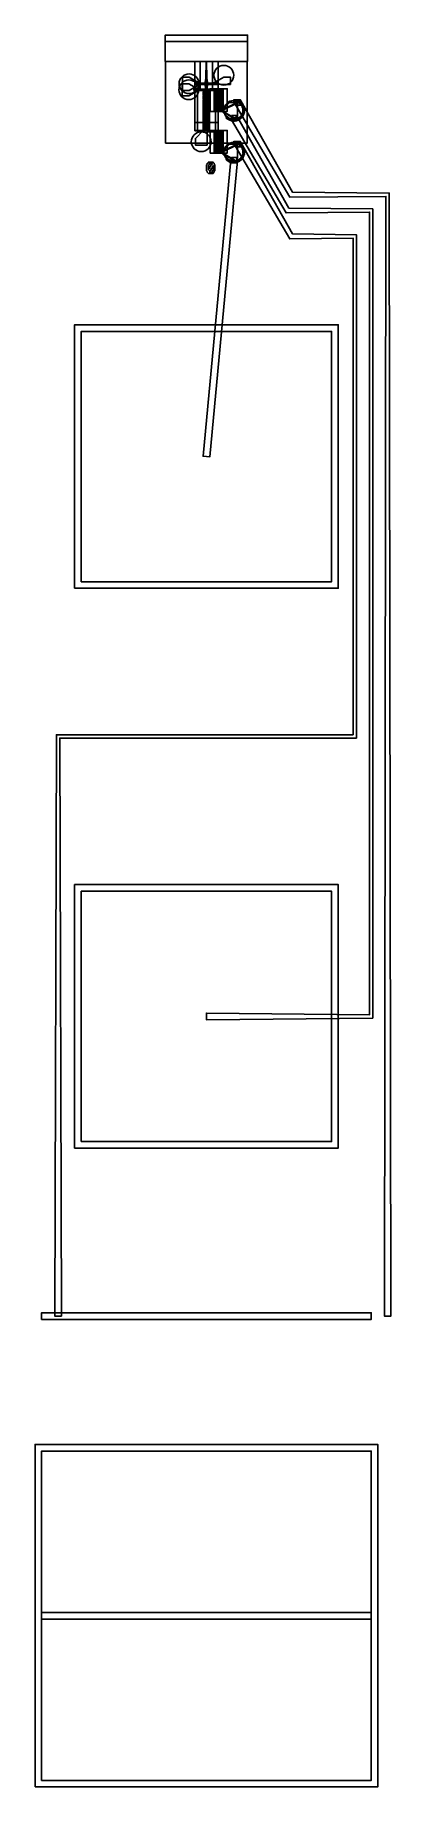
# Model space of a CAD drawing. Extents: x -130 to 140, y -1310 to 20.
import ezdxf

# ---------------------------------------------------------------- set-up
doc = ezdxf.new("R2010")
doc.units = 0

msp = doc.modelspace()

# ---------------------------------------------------------------- linework, layer by layer
at = {"layer": 'cure'}
for points in [[(-4.641, -22), (4.641, -22), (4.641, 0), (-4.641, 0)], [(-4.4, -17), (-13.2, -11.9193), (-18.2, -11.9193), (-18.2, -22.0807), (-13.2, -22.0807)], [(0.4, -13), (1.2, -17), (0.4, -21), (-0.4, -21), (-1.2, -17), (-0.4, -13)], [(4.4, -17), (13.2, -11.9193), (18.2, -11.9193), (18.2, -17.5), (13.2, -17.5)], [(-5.35, -21.5538), (-13.35, -16.935), (-18.35, -16.935), (-18.35, -26.1726), (-13.35, -26.1726)], [(-9.4462, -22.1), (-1.2538, -22.1), (-1.2538, -21.0076), (-9.4462, -21.0076)], [(-8.85, -17.5), (8.85, -17.5), (8.85, -16.5), (-8.85, -16.5)], [(-6.8462, -52.5996), (6.8462, -52.5996), (6.8462, -22), (-6.8462, -22)], [(1.2538, -22.1), (6.2538, -22.1), (6.2538, -21.0076), (1.2538, -21.0076)], [(5.85, -37.9288), (12.75, -37.9288), (12.75, -20.7288), (5.85, -20.7288)], [(0.5462, -52.4996), (0.5462, -63.4996), (-8.3462, -63.4996), (-8.3462, -58.4996), (-2.3462, -52.4996)], [(1.2538, -53.592), (6.2538, -53.592), (6.2538, -52.4996), (1.2538, -52.4996)], [(5.85, -69.6208), (12.75, -69.6208), (12.75, -52.4208), (5.85, -52.4208)]]:
    msp.add_lwpolyline(points, close=True, dxfattribs=at)
at = {"layer": 'M1_Field'}
msp.add_lwpolyline([(-31, -62), (31, -62), (31, 0), (-31, 0)], close=True, dxfattribs=at)
at = {"layer": 'M1_LD'}
for centre in [(-13.2, -17), (-13.2, -17), (13.2, -10.5), (13.2, -10.5), (-13.35, -21.5538), (-13.35, -21.5538), (20.8, -37.2038), (-3.9538, -60.9996), (20.8, -68.8958)]:
    msp.add_circle(centre, 7.5, dxfattribs=at)
at = {"layer": 'M1_MD'}
for points in [[(6.575, -21.4538), (6.575, -22.0538), (11.575, -22.0538), (11.575, -22.2038), (12.025, -22.2038), (12.025, -21.6038), (7.025, -21.6038), (7.025, -21.4538)], [(11.575, -22.2038), (11.575, -22.3538), (6.575, -22.3538), (6.575, -23.5538), (11.575, -23.5538), (11.575, -23.7038), (12.025, -23.7038), (12.025, -23.1038), (7.025, -23.1038), (7.025, -22.8038), (12.025, -22.8038), (12.025, -22.2038)], [(11.575, -23.7038), (11.575, -23.8538), (6.575, -23.8538), (6.575, -25.0538), (11.575, -25.0538), (11.575, -25.2038), (12.025, -25.2038), (12.025, -24.6038), (7.025, -24.6038), (7.025, -24.3038), (12.025, -24.3038), (12.025, -23.7038)], [(11.575, -25.2038), (11.575, -25.3538), (6.575, -25.3538), (6.575, -26.5538), (11.575, -26.5538), (11.575, -26.7038), (12.025, -26.7038), (12.025, -26.1038), (7.025, -26.1038), (7.025, -25.8038), (12.025, -25.8038), (12.025, -25.2038)], [(11.575, -26.7038), (11.575, -26.8538), (6.575, -26.8538), (6.575, -28.0538), (11.575, -28.0538), (11.575, -28.2038), (12.025, -28.2038), (12.025, -27.6038), (7.025, -27.6038), (7.025, -27.3038), (12.025, -27.3038), (12.025, -26.7038)], [(11.575, -28.2038), (11.575, -28.3538), (6.575, -28.3538), (6.575, -29.5538), (11.575, -29.5538), (11.575, -29.7038), (12.025, -29.7038), (12.025, -29.1038), (7.025, -29.1038), (7.025, -28.8038), (12.025, -28.8038), (12.025, -28.2038)], [(11.575, -29.7038), (11.575, -29.8538), (6.575, -29.8538), (6.575, -31.0538), (11.575, -31.0538), (11.575, -31.2038), (12.025, -31.2038), (12.025, -30.6038), (7.025, -30.6038), (7.025, -30.3038), (12.025, -30.3038), (12.025, -29.7038)], [(11.575, -31.2038), (11.575, -31.3538), (6.575, -31.3538), (6.575, -32.5538), (11.575, -32.5538), (11.575, -32.7038), (12.025, -32.7038), (12.025, -32.1038), (7.025, -32.1038), (7.025, -31.8038), (12.025, -31.8038), (12.025, -31.2038)], [(11.575, -32.7038), (11.575, -32.8538), (6.575, -32.8538), (6.575, -34.0538), (11.575, -34.0538), (11.575, -34.2038), (12.025, -34.2038), (12.025, -33.6038), (7.025, -33.6038), (7.025, -33.3038), (12.025, -33.3038), (12.025, -32.7038)], [(11.575, -34.2038), (11.575, -34.3538), (6.575, -34.3538), (6.575, -35.5538), (11.575, -35.5538), (11.575, -35.7038), (12.025, -35.7038), (12.025, -35.1038), (7.025, -35.1038), (7.025, -34.8038), (12.025, -34.8038), (12.025, -34.2038)], [(11.575, -35.7038), (11.575, -35.8538), (6.575, -35.8538), (6.575, -37.0538), (11.575, -37.0538), (11.575, -37.2038), (12.025, -37.2038), (12.025, -36.6038), (7.025, -36.6038), (7.025, -36.3038), (12.025, -36.3038), (12.025, -35.7038)], [(11.575, -37.2038), (17.575, -31.2038), (23.575, -31.2038), (23.575, -43.6538), (17.575, -43.6538), (11.575, -37.6538)], [(6.575, -53.1458), (6.575, -53.7458), (11.575, -53.7458), (11.575, -53.8958), (12.025, -53.8958), (12.025, -53.2958), (7.025, -53.2958), (7.025, -53.1458)], [(11.575, -53.8958), (11.575, -54.0458), (6.575, -54.0458), (6.575, -55.2458), (11.575, -55.2458), (11.575, -55.3958), (12.025, -55.3958), (12.025, -54.7958), (7.025, -54.7958), (7.025, -54.4958), (12.025, -54.4958), (12.025, -53.8958)], [(11.575, -55.3958), (11.575, -55.5458), (6.575, -55.5458), (6.575, -56.7458), (11.575, -56.7458), (11.575, -56.8958), (12.025, -56.8958), (12.025, -56.2958), (7.025, -56.2958), (7.025, -55.9958), (12.025, -55.9958), (12.025, -55.3958)], [(11.575, -56.8958), (11.575, -57.0458), (6.575, -57.0458), (6.575, -58.2458), (11.575, -58.2458), (11.575, -58.3958), (12.025, -58.3958), (12.025, -57.7958), (7.025, -57.7958), (7.025, -57.4958), (12.025, -57.4958), (12.025, -56.8958)], [(11.575, -58.3958), (11.575, -58.5458), (6.575, -58.5458), (6.575, -59.7458), (11.575, -59.7458), (11.575, -59.8958), (12.025, -59.8958), (12.025, -59.2958), (7.025, -59.2958), (7.025, -58.9958), (12.025, -58.9958), (12.025, -58.3958)], [(11.575, -59.8958), (11.575, -60.0458), (6.575, -60.0458), (6.575, -61.2458), (11.575, -61.2458), (11.575, -61.3958), (12.025, -61.3958), (12.025, -60.7958), (7.025, -60.7958), (7.025, -60.4958), (12.025, -60.4958), (12.025, -59.8958)], [(11.575, -61.3958), (11.575, -61.5458), (6.575, -61.5458), (6.575, -62.7458), (11.575, -62.7458), (11.575, -62.8958), (12.025, -62.8958), (12.025, -62.2958), (7.025, -62.2958), (7.025, -61.9958), (12.025, -61.9958), (12.025, -61.3958)], [(11.575, -62.8958), (11.575, -63.0458), (6.575, -63.0458), (6.575, -64.2458), (11.575, -64.2458), (11.575, -64.3958), (12.025, -64.3958), (12.025, -63.7958), (7.025, -63.7958), (7.025, -63.4958), (12.025, -63.4958), (12.025, -62.8958)], [(11.575, -64.3958), (11.575, -64.5458), (6.575, -64.5458), (6.575, -65.7458), (11.575, -65.7458), (11.575, -65.8958), (12.025, -65.8958), (12.025, -65.2958), (7.025, -65.2958), (7.025, -64.9958), (12.025, -64.9958), (12.025, -64.3958)], [(11.575, -65.8958), (11.575, -66.0458), (6.575, -66.0458), (6.575, -67.2458), (11.575, -67.2458), (11.575, -67.3958), (12.025, -67.3958), (12.025, -66.7958), (7.025, -66.7958), (7.025, -66.4958), (12.025, -66.4958), (12.025, -65.8958)], [(11.575, -68.8958), (17.575, -62.8958), (23.575, -62.8958), (23.575, -75.3458), (17.575, -75.3458), (11.575, -69.3458)], [(11.575, -67.3958), (11.575, -67.5458), (6.575, -67.5458), (6.575, -68.7458), (11.575, -68.7458), (11.575, -68.8958), (12.025, -68.8958), (12.025, -68.2958), (7.025, -68.2958), (7.025, -67.9958), (12.025, -67.9958), (12.025, -67.3958)]]:
    msp.add_lwpolyline(points, close=True, dxfattribs=at)
at = {"layer": 'M1_Neg'}
for points in [[(-0.4573, -42.5628), (-0.4, -32.5628), (-0.4, -13), (-0.141, 0), (0.141, 0), (0.4, -13), (0.4, -32.5628), (0.4573, -42.5628)], [(-4.4, -17), (-13.2, -11.9193), (-18.2, -11.9193), (-18.2, -22.0807), (-13.2, -22.0807)], [(0.4, -13), (1.2, -17), (0.4, -21), (-0.4, -21), (-1.2, -17), (-0.4, -13)], [(4.4, -17), (13.2, -11.9193), (18.2, -11.9193), (18.2, -17.5), (13.2, -17.5)], [(-5.35, -21.5538), (-13.35, -16.935), (-18.35, -16.935), (-18.35, -26.1726), (-13.35, -26.1726)], [(-9.4462, -22.1), (-1.2538, -22.1), (-1.2538, -21.0076), (-9.4462, -21.0076)], [(-8.85, -17.5), (8.85, -17.5), (8.85, -16.5), (-8.85, -16.5)], [(-2.2573, -22.5576), (-2.258, -22.5462), (-2.2602, -22.5348), (-2.2638, -22.5235), (-2.2687, -22.5121), (-2.2749, -22.5007), (-2.2823, -22.4893), (-2.2907, -22.4779), (-2.3001, -22.4666), (-2.3102, -22.4552), (-2.3209, -22.4438), (-2.332, -22.4324), (-2.3433, -22.421), (-2.3547, -22.4097), (-2.366, -22.3983), (-2.3769, -22.3869), (-2.3873, -22.3755), (-2.397, -22.3641), (-2.406, -22.3528), (-2.4139, -22.3414), (-2.4207, -22.33), (-2.4263, -22.3186), (-2.4306, -22.3072), (-2.4334, -22.2959), (-2.4349, -22.2845), (-2.4349, -22.2731), (-2.4334, -22.2617), (-2.4306, -22.2504), (-2.4263, -22.239), (-2.4207, -22.2276), (-2.4139, -22.2162), (-2.406, -22.2048), (-2.397, -22.1935), (-2.3873, -22.1821), (-2.3769, -22.1707), (-2.366, -22.1593), (-2.3547, -22.1479), (-2.3433, -22.1366), (-2.332, -22.1252), (-2.3209, -22.1138), (-2.3102, -22.1024), (-2.3001, -22.091), (-2.2907, -22.0797), (-2.2823, -22.0683), (-2.2749, -22.0569), (-2.2687, -22.0455), (-2.2638, -22.0341), (-2.2602, -22.0228), (-2.258, -22.0114), (-2.2573, -22), (-1.3427, -22), (-1.342, -22.0114), (-1.3398, -22.0228), (-1.3362, -22.0341), (-1.3313, -22.0455), (-1.3251, -22.0569), (-1.3177, -22.0683), (-1.3093, -22.0797), (-1.2999, -22.091), (-1.2898, -22.1024), (-1.2791, -22.1138), (-1.268, -22.1252), (-1.2567, -22.1366), (-1.2453, -22.1479), (-1.234, -22.1593), (-1.2231, -22.1707), (-1.2127, -22.1821), (-1.203, -22.1935), (-1.194, -22.2048), (-1.1861, -22.2162), (-1.1793, -22.2276), (-1.1737, -22.239), (-1.1694, -22.2504), (-1.1666, -22.2617), (-1.1651, -22.2731), (-1.1651, -22.2845), (-1.1666, -22.2959), (-1.1694, -22.3072), (-1.1737, -22.3186), (-1.1793, -22.33), (-1.1861, -22.3414), (-1.194, -22.3528), (-1.203, -22.3641), (-1.2127, -22.3755), (-1.2231, -22.3869), (-1.234, -22.3983), (-1.2453, -22.4097), (-1.2567, -22.421), (-1.268, -22.4324), (-1.2791, -22.4438), (-1.2898, -22.4552), (-1.2999, -22.4666), (-1.3093, -22.4779), (-1.3177, -22.4893), (-1.3251, -22.5007), (-1.3313, -22.5121), (-1.3362, -22.5235), (-1.3398, -22.5348), (-1.342, -22.5462), (-1.3427, -22.5576)], [(-2.2573, -23.1152), (-2.258, -23.1038), (-2.2602, -23.0924), (-2.2638, -23.0811), (-2.2687, -23.0697), (-2.2749, -23.0583), (-2.2823, -23.0469), (-2.2907, -23.0355), (-2.3001, -23.0242), (-2.3102, -23.0128), (-2.3209, -23.0014), (-2.332, -22.99), (-2.3433, -22.9786), (-2.3547, -22.9673), (-2.366, -22.9559), (-2.3769, -22.9445), (-2.3873, -22.9331), (-2.397, -22.9217), (-2.406, -22.9104), (-2.4139, -22.899), (-2.4207, -22.8876), (-2.4263, -22.8762), (-2.4306, -22.8648), (-2.4334, -22.8535), (-2.4349, -22.8421), (-2.4349, -22.8307), (-2.4334, -22.8193), (-2.4306, -22.808), (-2.4263, -22.7966), (-2.4207, -22.7852), (-2.4139, -22.7738), (-2.406, -22.7624), (-2.397, -22.7511), (-2.3873, -22.7397), (-2.3769, -22.7283), (-2.366, -22.7169), (-2.3547, -22.7055), (-2.3433, -22.6942), (-2.332, -22.6828), (-2.3209, -22.6714), (-2.3102, -22.66), (-2.3001, -22.6486), (-2.2907, -22.6373), (-2.2823, -22.6259), (-2.2749, -22.6145), (-2.2687, -22.6031), (-2.2638, -22.5917), (-2.2602, -22.5804), (-2.258, -22.569), (-2.2573, -22.5576), (-1.3427, -22.5576), (-1.342, -22.569), (-1.3398, -22.5804), (-1.3362, -22.5917), (-1.3313, -22.6031), (-1.3251, -22.6145), (-1.3177, -22.6259), (-1.3093, -22.6373), (-1.2999, -22.6486), (-1.2898, -22.66), (-1.2791, -22.6714), (-1.268, -22.6828), (-1.2567, -22.6942), (-1.2453, -22.7055), (-1.234, -22.7169), (-1.2231, -22.7283), (-1.2127, -22.7397), (-1.203, -22.7511), (-1.194, -22.7624), (-1.1861, -22.7738), (-1.1793, -22.7852), (-1.1737, -22.7966), (-1.1694, -22.808), (-1.1666, -22.8193), (-1.1651, -22.8307), (-1.1651, -22.8421), (-1.1666, -22.8535), (-1.1694, -22.8648), (-1.1737, -22.8762), (-1.1793, -22.8876), (-1.1861, -22.899), (-1.194, -22.9104), (-1.203, -22.9217), (-1.2127, -22.9331), (-1.2231, -22.9445), (-1.234, -22.9559), (-1.2453, -22.9673), (-1.2567, -22.9786), (-1.268, -22.99), (-1.2791, -23.0014), (-1.2898, -23.0128), (-1.2999, -23.0242), (-1.3093, -23.0355), (-1.3177, -23.0469), (-1.3251, -23.0583), (-1.3313, -23.0697), (-1.3362, -23.0811), (-1.3398, -23.0924), (-1.342, -23.1038), (-1.3427, -23.1152)], [(-2.2573, -23.6728), (-2.258, -23.6614), (-2.2602, -23.65), (-2.2638, -23.6387), (-2.2687, -23.6273), (-2.2749, -23.6159), (-2.2823, -23.6045), (-2.2907, -23.5931), (-2.3001, -23.5818), (-2.3102, -23.5704), (-2.3209, -23.559), (-2.332, -23.5476), (-2.3433, -23.5362), (-2.3547, -23.5249), (-2.366, -23.5135), (-2.3769, -23.5021), (-2.3873, -23.4907), (-2.397, -23.4793), (-2.406, -23.468), (-2.4139, -23.4566), (-2.4207, -23.4452), (-2.4263, -23.4338), (-2.4306, -23.4224), (-2.4334, -23.4111), (-2.4349, -23.3997), (-2.4349, -23.3883), (-2.4334, -23.3769), (-2.4306, -23.3656), (-2.4263, -23.3542), (-2.4207, -23.3428), (-2.4139, -23.3314), (-2.406, -23.32), (-2.397, -23.3087), (-2.3873, -23.2973), (-2.3769, -23.2859), (-2.366, -23.2745), (-2.3547, -23.2631), (-2.3433, -23.2518), (-2.332, -23.2404), (-2.3209, -23.229), (-2.3102, -23.2176), (-2.3001, -23.2062), (-2.2907, -23.1949), (-2.2823, -23.1835), (-2.2749, -23.1721), (-2.2687, -23.1607), (-2.2638, -23.1493), (-2.2602, -23.138), (-2.258, -23.1266), (-2.2573, -23.1152), (-1.3427, -23.1152), (-1.342, -23.1266), (-1.3398, -23.138), (-1.3362, -23.1493), (-1.3313, -23.1607), (-1.3251, -23.1721), (-1.3177, -23.1835), (-1.3093, -23.1949), (-1.2999, -23.2062), (-1.2898, -23.2176), (-1.2791, -23.229), (-1.268, -23.2404), (-1.2567, -23.2518), (-1.2453, -23.2631), (-1.234, -23.2745), (-1.2231, -23.2859), (-1.2127, -23.2973), (-1.203, -23.3087), (-1.194, -23.32), (-1.1861, -23.3314), (-1.1793, -23.3428), (-1.1737, -23.3542), (-1.1694, -23.3656), (-1.1666, -23.3769), (-1.1651, -23.3883), (-1.1651, -23.3997), (-1.1666, -23.4111), (-1.1694, -23.4224), (-1.1737, -23.4338), (-1.1793, -23.4452), (-1.1861, -23.4566), (-1.194, -23.468), (-1.203, -23.4793), (-1.2127, -23.4907), (-1.2231, -23.5021), (-1.234, -23.5135), (-1.2453, -23.5249), (-1.2567, -23.5362), (-1.268, -23.5476), (-1.2791, -23.559), (-1.2898, -23.5704), (-1.2999, -23.5818), (-1.3093, -23.5931), (-1.3177, -23.6045), (-1.3251, -23.6159), (-1.3313, -23.6273), (-1.3362, -23.6387), (-1.3398, -23.65), (-1.342, -23.6614), (-1.3427, -23.6728)], [(-2.2573, -24.2304), (-2.258, -24.219), (-2.2602, -24.2076), (-2.2638, -24.1963), (-2.2687, -24.1849), (-2.2749, -24.1735), (-2.2823, -24.1621), (-2.2907, -24.1507), (-2.3001, -24.1394), (-2.3102, -24.128), (-2.3209, -24.1166), (-2.332, -24.1052), (-2.3433, -24.0938), (-2.3547, -24.0825), (-2.366, -24.0711), (-2.3769, -24.0597), (-2.3873, -24.0483), (-2.397, -24.0369), (-2.406, -24.0256), (-2.4139, -24.0142), (-2.4207, -24.0028), (-2.4263, -23.9914), (-2.4306, -23.98), (-2.4334, -23.9687), (-2.4349, -23.9573), (-2.4349, -23.9459), (-2.4334, -23.9345), (-2.4306, -23.9232), (-2.4263, -23.9118), (-2.4207, -23.9004), (-2.4139, -23.889), (-2.406, -23.8776), (-2.397, -23.8663), (-2.3873, -23.8549), (-2.3769, -23.8435), (-2.366, -23.8321), (-2.3547, -23.8207), (-2.3433, -23.8094), (-2.332, -23.798), (-2.3209, -23.7866), (-2.3102, -23.7752), (-2.3001, -23.7638), (-2.2907, -23.7525), (-2.2823, -23.7411), (-2.2749, -23.7297), (-2.2687, -23.7183), (-2.2638, -23.7069), (-2.2602, -23.6956), (-2.258, -23.6842), (-2.2573, -23.6728), (-1.3427, -23.6728), (-1.342, -23.6842), (-1.3398, -23.6956), (-1.3362, -23.7069), (-1.3313, -23.7183), (-1.3251, -23.7297), (-1.3177, -23.7411), (-1.3093, -23.7525), (-1.2999, -23.7638), (-1.2898, -23.7752), (-1.2791, -23.7866), (-1.268, -23.798), (-1.2567, -23.8094), (-1.2453, -23.8207), (-1.234, -23.8321), (-1.2231, -23.8435), (-1.2127, -23.8549), (-1.203, -23.8663), (-1.194, -23.8776), (-1.1861, -23.889), (-1.1793, -23.9004), (-1.1737, -23.9118), (-1.1694, -23.9232), (-1.1666, -23.9345), (-1.1651, -23.9459), (-1.1651, -23.9573), (-1.1666, -23.9687), (-1.1694, -23.98), (-1.1737, -23.9914), (-1.1793, -24.0028), (-1.1861, -24.0142), (-1.194, -24.0256), (-1.203, -24.0369), (-1.2127, -24.0483), (-1.2231, -24.0597), (-1.234, -24.0711), (-1.2453, -24.0825), (-1.2567, -24.0938), (-1.268, -24.1052), (-1.2791, -24.1166), (-1.2898, -24.128), (-1.2999, -24.1394), (-1.3093, -24.1507), (-1.3177, -24.1621), (-1.3251, -24.1735), (-1.3313, -24.1849), (-1.3362, -24.1963), (-1.3398, -24.2076), (-1.342, -24.219), (-1.3427, -24.2304)], [(-2.2573, -24.788), (-2.258, -24.7766), (-2.2602, -24.7652), (-2.2638, -24.7539), (-2.2687, -24.7425), (-2.2749, -24.7311), (-2.2823, -24.7197), (-2.2907, -24.7083), (-2.3001, -24.697), (-2.3102, -24.6856), (-2.3209, -24.6742), (-2.332, -24.6628), (-2.3433, -24.6514), (-2.3547, -24.6401), (-2.366, -24.6287), (-2.3769, -24.6173), (-2.3873, -24.6059), (-2.397, -24.5945), (-2.406, -24.5832), (-2.4139, -24.5718), (-2.4207, -24.5604), (-2.4263, -24.549), (-2.4306, -24.5376), (-2.4334, -24.5263), (-2.4349, -24.5149), (-2.4349, -24.5035), (-2.4334, -24.4921), (-2.4306, -24.4808), (-2.4263, -24.4694), (-2.4207, -24.458), (-2.4139, -24.4466), (-2.406, -24.4352), (-2.397, -24.4239), (-2.3873, -24.4125), (-2.3769, -24.4011), (-2.366, -24.3897), (-2.3547, -24.3783), (-2.3433, -24.367), (-2.332, -24.3556), (-2.3209, -24.3442), (-2.3102, -24.3328), (-2.3001, -24.3214), (-2.2907, -24.3101), (-2.2823, -24.2987), (-2.2749, -24.2873), (-2.2687, -24.2759), (-2.2638, -24.2645), (-2.2602, -24.2532), (-2.258, -24.2418), (-2.2573, -24.2304), (-1.3427, -24.2304), (-1.342, -24.2418), (-1.3398, -24.2532), (-1.3362, -24.2645), (-1.3313, -24.2759), (-1.3251, -24.2873), (-1.3177, -24.2987), (-1.3093, -24.3101), (-1.2999, -24.3214), (-1.2898, -24.3328), (-1.2791, -24.3442), (-1.268, -24.3556), (-1.2567, -24.367), (-1.2453, -24.3783), (-1.234, -24.3897), (-1.2231, -24.4011), (-1.2127, -24.4125), (-1.203, -24.4239), (-1.194, -24.4352), (-1.1861, -24.4466), (-1.1793, -24.458), (-1.1737, -24.4694), (-1.1694, -24.4808), (-1.1666, -24.4921), (-1.1651, -24.5035), (-1.1651, -24.5149), (-1.1666, -24.5263), (-1.1694, -24.5376), (-1.1737, -24.549), (-1.1793, -24.5604), (-1.1861, -24.5718), (-1.194, -24.5832), (-1.203, -24.5945), (-1.2127, -24.6059), (-1.2231, -24.6173), (-1.234, -24.6287), (-1.2453, -24.6401), (-1.2567, -24.6514), (-1.268, -24.6628), (-1.2791, -24.6742), (-1.2898, -24.6856), (-1.2999, -24.697), (-1.3093, -24.7083), (-1.3177, -24.7197), (-1.3251, -24.7311), (-1.3313, -24.7425), (-1.3362, -24.7539), (-1.3398, -24.7652), (-1.342, -24.7766), (-1.3427, -24.788)], [(-2.2573, -25.3456), (-2.258, -25.3342), (-2.2602, -25.3228), (-2.2638, -25.3115), (-2.2687, -25.3001), (-2.2749, -25.2887), (-2.2823, -25.2773), (-2.2907, -25.2659), (-2.3001, -25.2546), (-2.3102, -25.2432), (-2.3209, -25.2318), (-2.332, -25.2204), (-2.3433, -25.209), (-2.3547, -25.1977), (-2.366, -25.1863), (-2.3769, -25.1749), (-2.3873, -25.1635), (-2.397, -25.1521), (-2.406, -25.1408), (-2.4139, -25.1294), (-2.4207, -25.118), (-2.4263, -25.1066), (-2.4306, -25.0952), (-2.4334, -25.0839), (-2.4349, -25.0725), (-2.4349, -25.0611), (-2.4334, -25.0497), (-2.4306, -25.0384), (-2.4263, -25.027), (-2.4207, -25.0156), (-2.4139, -25.0042), (-2.406, -24.9928), (-2.397, -24.9815), (-2.3873, -24.9701), (-2.3769, -24.9587), (-2.366, -24.9473), (-2.3547, -24.9359), (-2.3433, -24.9246), (-2.332, -24.9132), (-2.3209, -24.9018), (-2.3102, -24.8904), (-2.3001, -24.879), (-2.2907, -24.8677), (-2.2823, -24.8563), (-2.2749, -24.8449), (-2.2687, -24.8335), (-2.2638, -24.8221), (-2.2602, -24.8108), (-2.258, -24.7994), (-2.2573, -24.788), (-1.3427, -24.788), (-1.342, -24.7994), (-1.3398, -24.8108), (-1.3362, -24.8221), (-1.3313, -24.8335), (-1.3251, -24.8449), (-1.3177, -24.8563), (-1.3093, -24.8677), (-1.2999, -24.879), (-1.2898, -24.8904), (-1.2791, -24.9018), (-1.268, -24.9132), (-1.2567, -24.9246), (-1.2453, -24.9359), (-1.234, -24.9473), (-1.2231, -24.9587), (-1.2127, -24.9701), (-1.203, -24.9815), (-1.194, -24.9928), (-1.1861, -25.0042), (-1.1793, -25.0156), (-1.1737, -25.027), (-1.1694, -25.0384), (-1.1666, -25.0497), (-1.1651, -25.0611), (-1.1651, -25.0725), (-1.1666, -25.0839), (-1.1694, -25.0952), (-1.1737, -25.1066), (-1.1793, -25.118), (-1.1861, -25.1294), (-1.194, -25.1408), (-1.203, -25.1521), (-1.2127, -25.1635), (-1.2231, -25.1749), (-1.234, -25.1863), (-1.2453, -25.1977), (-1.2567, -25.209), (-1.268, -25.2204), (-1.2791, -25.2318), (-1.2898, -25.2432), (-1.2999, -25.2546), (-1.3093, -25.2659), (-1.3177, -25.2773), (-1.3251, -25.2887), (-1.3313, -25.3001), (-1.3362, -25.3115), (-1.3398, -25.3228), (-1.342, -25.3342), (-1.3427, -25.3456)], [(-2.2573, -25.9032), (-2.258, -25.8918), (-2.2602, -25.8804), (-2.2638, -25.8691), (-2.2687, -25.8577), (-2.2749, -25.8463), (-2.2823, -25.8349), (-2.2907, -25.8235), (-2.3001, -25.8122), (-2.3102, -25.8008), (-2.3209, -25.7894), (-2.332, -25.778), (-2.3433, -25.7666), (-2.3547, -25.7553), (-2.366, -25.7439), (-2.3769, -25.7325), (-2.3873, -25.7211), (-2.397, -25.7097), (-2.406, -25.6984), (-2.4139, -25.687), (-2.4207, -25.6756), (-2.4263, -25.6642), (-2.4306, -25.6528), (-2.4334, -25.6415), (-2.4349, -25.6301), (-2.4349, -25.6187), (-2.4334, -25.6073), (-2.4306, -25.596), (-2.4263, -25.5846), (-2.4207, -25.5732), (-2.4139, -25.5618), (-2.406, -25.5504), (-2.397, -25.5391), (-2.3873, -25.5277), (-2.3769, -25.5163), (-2.366, -25.5049), (-2.3547, -25.4935), (-2.3433, -25.4822), (-2.332, -25.4708), (-2.3209, -25.4594), (-2.3102, -25.448), (-2.3001, -25.4366), (-2.2907, -25.4253), (-2.2823, -25.4139), (-2.2749, -25.4025), (-2.2687, -25.3911), (-2.2638, -25.3797), (-2.2602, -25.3684), (-2.258, -25.357), (-2.2573, -25.3456), (-1.3427, -25.3456), (-1.342, -25.357), (-1.3398, -25.3684), (-1.3362, -25.3797), (-1.3313, -25.3911), (-1.3251, -25.4025), (-1.3177, -25.4139), (-1.3093, -25.4253), (-1.2999, -25.4366), (-1.2898, -25.448), (-1.2791, -25.4594), (-1.268, -25.4708), (-1.2567, -25.4822), (-1.2453, -25.4935), (-1.234, -25.5049), (-1.2231, -25.5163), (-1.2127, -25.5277), (-1.203, -25.5391), (-1.194, -25.5504), (-1.1861, -25.5618), (-1.1793, -25.5732), (-1.1737, -25.5846), (-1.1694, -25.596), (-1.1666, -25.6073), (-1.1651, -25.6187), (-1.1651, -25.6301), (-1.1666, -25.6415), (-1.1694, -25.6528), (-1.1737, -25.6642), (-1.1793, -25.6756), (-1.1861, -25.687), (-1.194, -25.6984), (-1.203, -25.7097), (-1.2127, -25.7211), (-1.2231, -25.7325), (-1.234, -25.7439), (-1.2453, -25.7553), (-1.2567, -25.7666), (-1.268, -25.778), (-1.2791, -25.7894), (-1.2898, -25.8008), (-1.2999, -25.8122), (-1.3093, -25.8235), (-1.3177, -25.8349), (-1.3251, -25.8463), (-1.3313, -25.8577), (-1.3362, -25.8691), (-1.3398, -25.8804), (-1.342, -25.8918), (-1.3427, -25.9032)], [(-2.2573, -26.4608), (-2.258, -26.4494), (-2.2602, -26.438), (-2.2638, -26.4267), (-2.2687, -26.4153), (-2.2749, -26.4039), (-2.2823, -26.3925), (-2.2907, -26.3811), (-2.3001, -26.3698), (-2.3102, -26.3584), (-2.3209, -26.347), (-2.332, -26.3356), (-2.3433, -26.3242), (-2.3547, -26.3129), (-2.366, -26.3015), (-2.3769, -26.2901), (-2.3873, -26.2787), (-2.397, -26.2673), (-2.406, -26.256), (-2.4139, -26.2446), (-2.4207, -26.2332), (-2.4263, -26.2218), (-2.4306, -26.2104), (-2.4334, -26.1991), (-2.4349, -26.1877), (-2.4349, -26.1763), (-2.4334, -26.1649), (-2.4306, -26.1536), (-2.4263, -26.1422), (-2.4207, -26.1308), (-2.4139, -26.1194), (-2.406, -26.108), (-2.397, -26.0967), (-2.3873, -26.0853), (-2.3769, -26.0739), (-2.366, -26.0625), (-2.3547, -26.0511), (-2.3433, -26.0398), (-2.332, -26.0284), (-2.3209, -26.017), (-2.3102, -26.0056), (-2.3001, -25.9942), (-2.2907, -25.9829), (-2.2823, -25.9715), (-2.2749, -25.9601), (-2.2687, -25.9487), (-2.2638, -25.9373), (-2.2602, -25.926), (-2.258, -25.9146), (-2.2573, -25.9032), (-1.3427, -25.9032), (-1.342, -25.9146), (-1.3398, -25.926), (-1.3362, -25.9373), (-1.3313, -25.9487), (-1.3251, -25.9601), (-1.3177, -25.9715), (-1.3093, -25.9829), (-1.2999, -25.9942), (-1.2898, -26.0056), (-1.2791, -26.017), (-1.268, -26.0284), (-1.2567, -26.0398), (-1.2453, -26.0511), (-1.234, -26.0625), (-1.2231, -26.0739), (-1.2127, -26.0853), (-1.203, -26.0967), (-1.194, -26.108), (-1.1861, -26.1194), (-1.1793, -26.1308), (-1.1737, -26.1422), (-1.1694, -26.1536), (-1.1666, -26.1649), (-1.1651, -26.1763), (-1.1651, -26.1877), (-1.1666, -26.1991), (-1.1694, -26.2104), (-1.1737, -26.2218), (-1.1793, -26.2332), (-1.1861, -26.2446), (-1.194, -26.256), (-1.203, -26.2673), (-1.2127, -26.2787), (-1.2231, -26.2901), (-1.234, -26.3015), (-1.2453, -26.3129), (-1.2567, -26.3242), (-1.268, -26.3356), (-1.2791, -26.347), (-1.2898, -26.3584), (-1.2999, -26.3698), (-1.3093, -26.3811), (-1.3177, -26.3925), (-1.3251, -26.4039), (-1.3313, -26.4153), (-1.3362, -26.4267), (-1.3398, -26.438), (-1.342, -26.4494), (-1.3427, -26.4608)], [(-2.2573, -27.0184), (-2.258, -27.007), (-2.2602, -26.9956), (-2.2638, -26.9843), (-2.2687, -26.9729), (-2.2749, -26.9615), (-2.2823, -26.9501), (-2.2907, -26.9387), (-2.3001, -26.9274), (-2.3102, -26.916), (-2.3209, -26.9046), (-2.332, -26.8932), (-2.3433, -26.8818), (-2.3547, -26.8705), (-2.366, -26.8591), (-2.3769, -26.8477), (-2.3873, -26.8363), (-2.397, -26.8249), (-2.406, -26.8136), (-2.4139, -26.8022), (-2.4207, -26.7908), (-2.4263, -26.7794), (-2.4306, -26.768), (-2.4334, -26.7567), (-2.4349, -26.7453), (-2.4349, -26.7339), (-2.4334, -26.7225), (-2.4306, -26.7112), (-2.4263, -26.6998), (-2.4207, -26.6884), (-2.4139, -26.677), (-2.406, -26.6656), (-2.397, -26.6543), (-2.3873, -26.6429), (-2.3769, -26.6315), (-2.366, -26.6201), (-2.3547, -26.6087), (-2.3433, -26.5974), (-2.332, -26.586), (-2.3209, -26.5746), (-2.3102, -26.5632), (-2.3001, -26.5518), (-2.2907, -26.5405), (-2.2823, -26.5291), (-2.2749, -26.5177), (-2.2687, -26.5063), (-2.2638, -26.4949), (-2.2602, -26.4836), (-2.258, -26.4722), (-2.2573, -26.4608), (-1.3427, -26.4608), (-1.342, -26.4722), (-1.3398, -26.4836), (-1.3362, -26.4949), (-1.3313, -26.5063), (-1.3251, -26.5177), (-1.3177, -26.5291), (-1.3093, -26.5405), (-1.2999, -26.5518), (-1.2898, -26.5632), (-1.2791, -26.5746), (-1.268, -26.586), (-1.2567, -26.5974), (-1.2453, -26.6087), (-1.234, -26.6201), (-1.2231, -26.6315), (-1.2127, -26.6429), (-1.203, -26.6543), (-1.194, -26.6656), (-1.1861, -26.677), (-1.1793, -26.6884), (-1.1737, -26.6998), (-1.1694, -26.7112), (-1.1666, -26.7225), (-1.1651, -26.7339), (-1.1651, -26.7453), (-1.1666, -26.7567), (-1.1694, -26.768), (-1.1737, -26.7794), (-1.1793, -26.7908), (-1.1861, -26.8022), (-1.194, -26.8136), (-1.203, -26.8249), (-1.2127, -26.8363), (-1.2231, -26.8477), (-1.234, -26.8591), (-1.2453, -26.8705), (-1.2567, -26.8818), (-1.268, -26.8932), (-1.2791, -26.9046), (-1.2898, -26.916), (-1.2999, -26.9274), (-1.3093, -26.9387), (-1.3177, -26.9501), (-1.3251, -26.9615), (-1.3313, -26.9729), (-1.3362, -26.9843), (-1.3398, -26.9956), (-1.342, -27.007), (-1.3427, -27.0184)], [(1.3427, -22.5576), (1.342, -22.5462), (1.3398, -22.5348), (1.3362, -22.5235), (1.3313, -22.5121), (1.3251, -22.5007), (1.3177, -22.4893), (1.3093, -22.4779), (1.2999, -22.4666), (1.2898, -22.4552), (1.2791, -22.4438), (1.268, -22.4324), (1.2567, -22.421), (1.2453, -22.4097), (1.234, -22.3983), (1.2231, -22.3869), (1.2127, -22.3755), (1.203, -22.3641), (1.194, -22.3528), (1.1861, -22.3414), (1.1793, -22.33), (1.1737, -22.3186), (1.1694, -22.3072), (1.1666, -22.2959), (1.1651, -22.2845), (1.1651, -22.2731), (1.1666, -22.2617), (1.1694, -22.2504), (1.1737, -22.239), (1.1793, -22.2276), (1.1861, -22.2162), (1.194, -22.2048), (1.203, -22.1935), (1.2127, -22.1821), (1.2231, -22.1707), (1.234, -22.1593), (1.2453, -22.1479), (1.2567, -22.1366), (1.268, -22.1252), (1.2791, -22.1138), (1.2898, -22.1024), (1.2999, -22.091), (1.3093, -22.0797), (1.3177, -22.0683), (1.3251, -22.0569), (1.3313, -22.0455), (1.3362, -22.0341), (1.3398, -22.0228), (1.342, -22.0114), (1.3427, -22), (2.2573, -22), (2.258, -22.0114), (2.2602, -22.0228), (2.2638, -22.0341), (2.2687, -22.0455), (2.2749, -22.0569), (2.2823, -22.0683), (2.2907, -22.0797), (2.3001, -22.091), (2.3102, -22.1024), (2.3209, -22.1138), (2.332, -22.1252), (2.3433, -22.1366), (2.3547, -22.1479), (2.366, -22.1593), (2.3769, -22.1707), (2.3873, -22.1821), (2.397, -22.1935), (2.406, -22.2048), (2.4139, -22.2162), (2.4207, -22.2276), (2.4263, -22.239), (2.4306, -22.2504), (2.4334, -22.2617), (2.4349, -22.2731), (2.4349, -22.2845), (2.4334, -22.2959), (2.4306, -22.3072), (2.4263, -22.3186), (2.4207, -22.33), (2.4139, -22.3414), (2.406, -22.3528), (2.397, -22.3641), (2.3873, -22.3755), (2.3769, -22.3869), (2.366, -22.3983), (2.3547, -22.4097), (2.3433, -22.421), (2.332, -22.4324), (2.3209, -22.4438), (2.3102, -22.4552), (2.3001, -22.4666), (2.2907, -22.4779), (2.2823, -22.4893), (2.2749, -22.5007), (2.2687, -22.5121), (2.2638, -22.5235), (2.2602, -22.5348), (2.258, -22.5462), (2.2573, -22.5576)], [(1.3427, -23.1152), (1.342, -23.1038), (1.3398, -23.0924), (1.3362, -23.0811), (1.3313, -23.0697), (1.3251, -23.0583), (1.3177, -23.0469), (1.3093, -23.0355), (1.2999, -23.0242), (1.2898, -23.0128), (1.2791, -23.0014), (1.268, -22.99), (1.2567, -22.9786), (1.2453, -22.9673), (1.234, -22.9559), (1.2231, -22.9445), (1.2127, -22.9331), (1.203, -22.9217), (1.194, -22.9104), (1.1861, -22.899), (1.1793, -22.8876), (1.1737, -22.8762), (1.1694, -22.8648), (1.1666, -22.8535), (1.1651, -22.8421), (1.1651, -22.8307), (1.1666, -22.8193), (1.1694, -22.808), (1.1737, -22.7966), (1.1793, -22.7852), (1.1861, -22.7738), (1.194, -22.7624), (1.203, -22.7511), (1.2127, -22.7397), (1.2231, -22.7283), (1.234, -22.7169), (1.2453, -22.7055), (1.2567, -22.6942), (1.268, -22.6828), (1.2791, -22.6714), (1.2898, -22.66), (1.2999, -22.6486), (1.3093, -22.6373), (1.3177, -22.6259), (1.3251, -22.6145), (1.3313, -22.6031), (1.3362, -22.5917), (1.3398, -22.5804), (1.342, -22.569), (1.3427, -22.5576), (2.2573, -22.5576), (2.258, -22.569), (2.2602, -22.5804), (2.2638, -22.5917), (2.2687, -22.6031), (2.2749, -22.6145), (2.2823, -22.6259), (2.2907, -22.6373), (2.3001, -22.6486), (2.3102, -22.66), (2.3209, -22.6714), (2.332, -22.6828), (2.3433, -22.6942), (2.3547, -22.7055), (2.366, -22.7169), (2.3769, -22.7283), (2.3873, -22.7397), (2.397, -22.7511), (2.406, -22.7624), (2.4139, -22.7738), (2.4207, -22.7852), (2.4263, -22.7966), (2.4306, -22.808), (2.4334, -22.8193), (2.4349, -22.8307), (2.4349, -22.8421), (2.4334, -22.8535), (2.4306, -22.8648), (2.4263, -22.8762), (2.4207, -22.8876), (2.4139, -22.899), (2.406, -22.9104), (2.397, -22.9217), (2.3873, -22.9331), (2.3769, -22.9445), (2.366, -22.9559), (2.3547, -22.9673), (2.3433, -22.9786), (2.332, -22.99), (2.3209, -23.0014), (2.3102, -23.0128), (2.3001, -23.0242), (2.2907, -23.0355), (2.2823, -23.0469), (2.2749, -23.0583), (2.2687, -23.0697), (2.2638, -23.0811), (2.2602, -23.0924), (2.258, -23.1038), (2.2573, -23.1152)], [(1.3427, -23.6728), (1.342, -23.6614), (1.3398, -23.65), (1.3362, -23.6387), (1.3313, -23.6273), (1.3251, -23.6159), (1.3177, -23.6045), (1.3093, -23.5931), (1.2999, -23.5818), (1.2898, -23.5704), (1.2791, -23.559), (1.268, -23.5476), (1.2567, -23.5362), (1.2453, -23.5249), (1.234, -23.5135), (1.2231, -23.5021), (1.2127, -23.4907), (1.203, -23.4793), (1.194, -23.468), (1.1861, -23.4566), (1.1793, -23.4452), (1.1737, -23.4338), (1.1694, -23.4224), (1.1666, -23.4111), (1.1651, -23.3997), (1.1651, -23.3883), (1.1666, -23.3769), (1.1694, -23.3656), (1.1737, -23.3542), (1.1793, -23.3428), (1.1861, -23.3314), (1.194, -23.32), (1.203, -23.3087), (1.2127, -23.2973), (1.2231, -23.2859), (1.234, -23.2745), (1.2453, -23.2631), (1.2567, -23.2518), (1.268, -23.2404), (1.2791, -23.229), (1.2898, -23.2176), (1.2999, -23.2062), (1.3093, -23.1949), (1.3177, -23.1835), (1.3251, -23.1721), (1.3313, -23.1607), (1.3362, -23.1493), (1.3398, -23.138), (1.342, -23.1266), (1.3427, -23.1152), (2.2573, -23.1152), (2.258, -23.1266), (2.2602, -23.138), (2.2638, -23.1493), (2.2687, -23.1607), (2.2749, -23.1721), (2.2823, -23.1835), (2.2907, -23.1949), (2.3001, -23.2062), (2.3102, -23.2176), (2.3209, -23.229), (2.332, -23.2404), (2.3433, -23.2518), (2.3547, -23.2631), (2.366, -23.2745), (2.3769, -23.2859), (2.3873, -23.2973), (2.397, -23.3087), (2.406, -23.32), (2.4139, -23.3314), (2.4207, -23.3428), (2.4263, -23.3542), (2.4306, -23.3656), (2.4334, -23.3769), (2.4349, -23.3883), (2.4349, -23.3997), (2.4334, -23.4111), (2.4306, -23.4224), (2.4263, -23.4338), (2.4207, -23.4452), (2.4139, -23.4566), (2.406, -23.468), (2.397, -23.4793), (2.3873, -23.4907), (2.3769, -23.5021), (2.366, -23.5135), (2.3547, -23.5249), (2.3433, -23.5362), (2.332, -23.5476), (2.3209, -23.559), (2.3102, -23.5704), (2.3001, -23.5818), (2.2907, -23.5931), (2.2823, -23.6045), (2.2749, -23.6159), (2.2687, -23.6273), (2.2638, -23.6387), (2.2602, -23.65), (2.258, -23.6614), (2.2573, -23.6728)], [(1.3427, -24.2304), (1.342, -24.219), (1.3398, -24.2076), (1.3362, -24.1963), (1.3313, -24.1849), (1.3251, -24.1735), (1.3177, -24.1621), (1.3093, -24.1507), (1.2999, -24.1394), (1.2898, -24.128), (1.2791, -24.1166), (1.268, -24.1052), (1.2567, -24.0938), (1.2453, -24.0825), (1.234, -24.0711), (1.2231, -24.0597), (1.2127, -24.0483), (1.203, -24.0369), (1.194, -24.0256), (1.1861, -24.0142), (1.1793, -24.0028), (1.1737, -23.9914), (1.1694, -23.98), (1.1666, -23.9687), (1.1651, -23.9573), (1.1651, -23.9459), (1.1666, -23.9345), (1.1694, -23.9232), (1.1737, -23.9118), (1.1793, -23.9004), (1.1861, -23.889), (1.194, -23.8776), (1.203, -23.8663), (1.2127, -23.8549), (1.2231, -23.8435), (1.234, -23.8321), (1.2453, -23.8207), (1.2567, -23.8094), (1.268, -23.798), (1.2791, -23.7866), (1.2898, -23.7752), (1.2999, -23.7638), (1.3093, -23.7525), (1.3177, -23.7411), (1.3251, -23.7297), (1.3313, -23.7183), (1.3362, -23.7069), (1.3398, -23.6956), (1.342, -23.6842), (1.3427, -23.6728), (2.2573, -23.6728), (2.258, -23.6842), (2.2602, -23.6956), (2.2638, -23.7069), (2.2687, -23.7183), (2.2749, -23.7297), (2.2823, -23.7411), (2.2907, -23.7525), (2.3001, -23.7638), (2.3102, -23.7752), (2.3209, -23.7866), (2.332, -23.798), (2.3433, -23.8094), (2.3547, -23.8207), (2.366, -23.8321), (2.3769, -23.8435), (2.3873, -23.8549), (2.397, -23.8663), (2.406, -23.8776), (2.4139, -23.889), (2.4207, -23.9004), (2.4263, -23.9118), (2.4306, -23.9232), (2.4334, -23.9345), (2.4349, -23.9459), (2.4349, -23.9573), (2.4334, -23.9687), (2.4306, -23.98), (2.4263, -23.9914), (2.4207, -24.0028), (2.4139, -24.0142), (2.406, -24.0256), (2.397, -24.0369), (2.3873, -24.0483), (2.3769, -24.0597), (2.366, -24.0711), (2.3547, -24.0825), (2.3433, -24.0938), (2.332, -24.1052), (2.3209, -24.1166), (2.3102, -24.128), (2.3001, -24.1394), (2.2907, -24.1507), (2.2823, -24.1621), (2.2749, -24.1735), (2.2687, -24.1849), (2.2638, -24.1963), (2.2602, -24.2076), (2.258, -24.219), (2.2573, -24.2304)], [(1.3427, -24.788), (1.342, -24.7766), (1.3398, -24.7652), (1.3362, -24.7539), (1.3313, -24.7425), (1.3251, -24.7311), (1.3177, -24.7197), (1.3093, -24.7083), (1.2999, -24.697), (1.2898, -24.6856), (1.2791, -24.6742), (1.268, -24.6628), (1.2567, -24.6514), (1.2453, -24.6401), (1.234, -24.6287), (1.2231, -24.6173), (1.2127, -24.6059), (1.203, -24.5945), (1.194, -24.5832), (1.1861, -24.5718), (1.1793, -24.5604), (1.1737, -24.549), (1.1694, -24.5376), (1.1666, -24.5263), (1.1651, -24.5149), (1.1651, -24.5035), (1.1666, -24.4921), (1.1694, -24.4808), (1.1737, -24.4694), (1.1793, -24.458), (1.1861, -24.4466), (1.194, -24.4352), (1.203, -24.4239), (1.2127, -24.4125), (1.2231, -24.4011), (1.234, -24.3897), (1.2453, -24.3783), (1.2567, -24.367), (1.268, -24.3556), (1.2791, -24.3442), (1.2898, -24.3328), (1.2999, -24.3214), (1.3093, -24.3101), (1.3177, -24.2987), (1.3251, -24.2873), (1.3313, -24.2759), (1.3362, -24.2645), (1.3398, -24.2532), (1.342, -24.2418), (1.3427, -24.2304), (2.2573, -24.2304), (2.258, -24.2418), (2.2602, -24.2532), (2.2638, -24.2645), (2.2687, -24.2759), (2.2749, -24.2873), (2.2823, -24.2987), (2.2907, -24.3101), (2.3001, -24.3214), (2.3102, -24.3328), (2.3209, -24.3442), (2.332, -24.3556), (2.3433, -24.367), (2.3547, -24.3783), (2.366, -24.3897), (2.3769, -24.4011), (2.3873, -24.4125), (2.397, -24.4239), (2.406, -24.4352), (2.4139, -24.4466), (2.4207, -24.458), (2.4263, -24.4694), (2.4306, -24.4808), (2.4334, -24.4921), (2.4349, -24.5035), (2.4349, -24.5149), (2.4334, -24.5263), (2.4306, -24.5376), (2.4263, -24.549), (2.4207, -24.5604), (2.4139, -24.5718), (2.406, -24.5832), (2.397, -24.5945), (2.3873, -24.6059), (2.3769, -24.6173), (2.366, -24.6287), (2.3547, -24.6401), (2.3433, -24.6514), (2.332, -24.6628), (2.3209, -24.6742), (2.3102, -24.6856), (2.3001, -24.697), (2.2907, -24.7083), (2.2823, -24.7197), (2.2749, -24.7311), (2.2687, -24.7425), (2.2638, -24.7539), (2.2602, -24.7652), (2.258, -24.7766), (2.2573, -24.788)], [(1.3427, -25.3456), (1.342, -25.3342), (1.3398, -25.3228), (1.3362, -25.3115), (1.3313, -25.3001), (1.3251, -25.2887), (1.3177, -25.2773), (1.3093, -25.2659), (1.2999, -25.2546), (1.2898, -25.2432), (1.2791, -25.2318), (1.268, -25.2204), (1.2567, -25.209), (1.2453, -25.1977), (1.234, -25.1863), (1.2231, -25.1749), (1.2127, -25.1635), (1.203, -25.1521), (1.194, -25.1408), (1.1861, -25.1294), (1.1793, -25.118), (1.1737, -25.1066), (1.1694, -25.0952), (1.1666, -25.0839), (1.1651, -25.0725), (1.1651, -25.0611), (1.1666, -25.0497), (1.1694, -25.0384), (1.1737, -25.027), (1.1793, -25.0156), (1.1861, -25.0042), (1.194, -24.9928), (1.203, -24.9815), (1.2127, -24.9701), (1.2231, -24.9587), (1.234, -24.9473), (1.2453, -24.9359), (1.2567, -24.9246), (1.268, -24.9132), (1.2791, -24.9018), (1.2898, -24.8904), (1.2999, -24.879), (1.3093, -24.8677), (1.3177, -24.8563), (1.3251, -24.8449), (1.3313, -24.8335), (1.3362, -24.8221), (1.3398, -24.8108), (1.342, -24.7994), (1.3427, -24.788), (2.2573, -24.788), (2.258, -24.7994), (2.2602, -24.8108), (2.2638, -24.8221), (2.2687, -24.8335), (2.2749, -24.8449), (2.2823, -24.8563), (2.2907, -24.8677), (2.3001, -24.879), (2.3102, -24.8904), (2.3209, -24.9018), (2.332, -24.9132), (2.3433, -24.9246), (2.3547, -24.9359), (2.366, -24.9473), (2.3769, -24.9587), (2.3873, -24.9701), (2.397, -24.9815), (2.406, -24.9928), (2.4139, -25.0042), (2.4207, -25.0156), (2.4263, -25.027), (2.4306, -25.0384), (2.4334, -25.0497), (2.4349, -25.0611), (2.4349, -25.0725), (2.4334, -25.0839), (2.4306, -25.0952), (2.4263, -25.1066), (2.4207, -25.118), (2.4139, -25.1294), (2.406, -25.1408), (2.397, -25.1521), (2.3873, -25.1635), (2.3769, -25.1749), (2.366, -25.1863), (2.3547, -25.1977), (2.3433, -25.209), (2.332, -25.2204), (2.3209, -25.2318), (2.3102, -25.2432), (2.3001, -25.2546), (2.2907, -25.2659), (2.2823, -25.2773), (2.2749, -25.2887), (2.2687, -25.3001), (2.2638, -25.3115), (2.2602, -25.3228), (2.258, -25.3342), (2.2573, -25.3456)], [(1.3427, -25.9032), (1.342, -25.8918), (1.3398, -25.8804), (1.3362, -25.8691), (1.3313, -25.8577), (1.3251, -25.8463), (1.3177, -25.8349), (1.3093, -25.8235), (1.2999, -25.8122), (1.2898, -25.8008), (1.2791, -25.7894), (1.268, -25.778), (1.2567, -25.7666), (1.2453, -25.7553), (1.234, -25.7439), (1.2231, -25.7325), (1.2127, -25.7211), (1.203, -25.7097), (1.194, -25.6984), (1.1861, -25.687), (1.1793, -25.6756), (1.1737, -25.6642), (1.1694, -25.6528), (1.1666, -25.6415), (1.1651, -25.6301), (1.1651, -25.6187), (1.1666, -25.6073), (1.1694, -25.596), (1.1737, -25.5846), (1.1793, -25.5732), (1.1861, -25.5618), (1.194, -25.5504), (1.203, -25.5391), (1.2127, -25.5277), (1.2231, -25.5163), (1.234, -25.5049), (1.2453, -25.4935), (1.2567, -25.4822), (1.268, -25.4708), (1.2791, -25.4594), (1.2898, -25.448), (1.2999, -25.4366), (1.3093, -25.4253), (1.3177, -25.4139), (1.3251, -25.4025), (1.3313, -25.3911), (1.3362, -25.3797), (1.3398, -25.3684), (1.342, -25.357), (1.3427, -25.3456), (2.2573, -25.3456), (2.258, -25.357), (2.2602, -25.3684), (2.2638, -25.3797), (2.2687, -25.3911), (2.2749, -25.4025), (2.2823, -25.4139), (2.2907, -25.4253), (2.3001, -25.4366), (2.3102, -25.448), (2.3209, -25.4594), (2.332, -25.4708), (2.3433, -25.4822), (2.3547, -25.4935), (2.366, -25.5049), (2.3769, -25.5163), (2.3873, -25.5277), (2.397, -25.5391), (2.406, -25.5504), (2.4139, -25.5618), (2.4207, -25.5732), (2.4263, -25.5846), (2.4306, -25.596), (2.4334, -25.6073), (2.4349, -25.6187), (2.4349, -25.6301), (2.4334, -25.6415), (2.4306, -25.6528), (2.4263, -25.6642), (2.4207, -25.6756), (2.4139, -25.687), (2.406, -25.6984), (2.397, -25.7097), (2.3873, -25.7211), (2.3769, -25.7325), (2.366, -25.7439), (2.3547, -25.7553), (2.3433, -25.7666), (2.332, -25.778), (2.3209, -25.7894), (2.3102, -25.8008), (2.3001, -25.8122), (2.2907, -25.8235), (2.2823, -25.8349), (2.2749, -25.8463), (2.2687, -25.8577), (2.2638, -25.8691), (2.2602, -25.8804), (2.258, -25.8918), (2.2573, -25.9032)], [(1.3427, -26.4608), (1.342, -26.4494), (1.3398, -26.438), (1.3362, -26.4267), (1.3313, -26.4153), (1.3251, -26.4039), (1.3177, -26.3925), (1.3093, -26.3811), (1.2999, -26.3698), (1.2898, -26.3584), (1.2791, -26.347), (1.268, -26.3356), (1.2567, -26.3242), (1.2453, -26.3129), (1.234, -26.3015), (1.2231, -26.2901), (1.2127, -26.2787), (1.203, -26.2673), (1.194, -26.256), (1.1861, -26.2446), (1.1793, -26.2332), (1.1737, -26.2218), (1.1694, -26.2104), (1.1666, -26.1991), (1.1651, -26.1877), (1.1651, -26.1763), (1.1666, -26.1649), (1.1694, -26.1536), (1.1737, -26.1422), (1.1793, -26.1308), (1.1861, -26.1194), (1.194, -26.108), (1.203, -26.0967), (1.2127, -26.0853), (1.2231, -26.0739), (1.234, -26.0625), (1.2453, -26.0511), (1.2567, -26.0398), (1.268, -26.0284), (1.2791, -26.017), (1.2898, -26.0056), (1.2999, -25.9942), (1.3093, -25.9829), (1.3177, -25.9715), (1.3251, -25.9601), (1.3313, -25.9487), (1.3362, -25.9373), (1.3398, -25.926), (1.342, -25.9146), (1.3427, -25.9032), (2.2573, -25.9032), (2.258, -25.9146), (2.2602, -25.926), (2.2638, -25.9373), (2.2687, -25.9487), (2.2749, -25.9601), (2.2823, -25.9715), (2.2907, -25.9829), (2.3001, -25.9942), (2.3102, -26.0056), (2.3209, -26.017), (2.332, -26.0284), (2.3433, -26.0398), (2.3547, -26.0511), (2.366, -26.0625), (2.3769, -26.0739), (2.3873, -26.0853), (2.397, -26.0967), (2.406, -26.108), (2.4139, -26.1194), (2.4207, -26.1308), (2.4263, -26.1422), (2.4306, -26.1536), (2.4334, -26.1649), (2.4349, -26.1763), (2.4349, -26.1877), (2.4334, -26.1991), (2.4306, -26.2104), (2.4263, -26.2218), (2.4207, -26.2332), (2.4139, -26.2446), (2.406, -26.256), (2.397, -26.2673), (2.3873, -26.2787), (2.3769, -26.2901), (2.366, -26.3015), (2.3547, -26.3129), (2.3433, -26.3242), (2.332, -26.3356), (2.3209, -26.347), (2.3102, -26.3584), (2.3001, -26.3698), (2.2907, -26.3811), (2.2823, -26.3925), (2.2749, -26.4039), (2.2687, -26.4153), (2.2638, -26.4267), (2.2602, -26.438), (2.258, -26.4494), (2.2573, -26.4608)], [(1.3427, -27.0184), (1.342, -27.007), (1.3398, -26.9956), (1.3362, -26.9843), (1.3313, -26.9729), (1.3251, -26.9615), (1.3177, -26.9501), (1.3093, -26.9387), (1.2999, -26.9274), (1.2898, -26.916), (1.2791, -26.9046), (1.268, -26.8932), (1.2567, -26.8818), (1.2453, -26.8705), (1.234, -26.8591), (1.2231, -26.8477), (1.2127, -26.8363), (1.203, -26.8249), (1.194, -26.8136), (1.1861, -26.8022), (1.1793, -26.7908), (1.1737, -26.7794), (1.1694, -26.768), (1.1666, -26.7567), (1.1651, -26.7453), (1.1651, -26.7339), (1.1666, -26.7225), (1.1694, -26.7112), (1.1737, -26.6998), (1.1793, -26.6884), (1.1861, -26.677), (1.194, -26.6656), (1.203, -26.6543), (1.2127, -26.6429), (1.2231, -26.6315), (1.234, -26.6201), (1.2453, -26.6087), (1.2567, -26.5974), (1.268, -26.586), (1.2791, -26.5746), (1.2898, -26.5632), (1.2999, -26.5518), (1.3093, -26.5405), (1.3177, -26.5291), (1.3251, -26.5177), (1.3313, -26.5063), (1.3362, -26.4949), (1.3398, -26.4836), (1.342, -26.4722), (1.3427, -26.4608), (2.2573, -26.4608), (2.258, -26.4722), (2.2602, -26.4836), (2.2638, -26.4949), (2.2687, -26.5063), (2.2749, -26.5177), (2.2823, -26.5291), (2.2907, -26.5405), (2.3001, -26.5518), (2.3102, -26.5632), (2.3209, -26.5746), (2.332, -26.586), (2.3433, -26.5974), (2.3547, -26.6087), (2.366, -26.6201), (2.3769, -26.6315), (2.3873, -26.6429), (2.397, -26.6543), (2.406, -26.6656), (2.4139, -26.677), (2.4207, -26.6884), (2.4263, -26.6998), (2.4306, -26.7112), (2.4334, -26.7225), (2.4349, -26.7339), (2.4349, -26.7453), (2.4334, -26.7567), (2.4306, -26.768), (2.4263, -26.7794), (2.4207, -26.7908), (2.4139, -26.8022), (2.406, -26.8136), (2.397, -26.8249), (2.3873, -26.8363), (2.3769, -26.8477), (2.366, -26.8591), (2.3547, -26.8705), (2.3433, -26.8818), (2.332, -26.8932), (2.3209, -26.9046), (2.3102, -26.916), (2.3001, -26.9274), (2.2907, -26.9387), (2.2823, -26.9501), (2.2749, -26.9615), (2.2687, -26.9729), (2.2638, -26.9843), (2.2602, -26.9956), (2.258, -27.007), (2.2573, -27.0184)], [(1.2538, -22.1), (6.2538, -22.1), (6.2538, -21.0076), (1.2538, -21.0076)], [(5.7076, -21.7038), (6.8, -21.7038), (6.8, -21.6538), (5.7076, -21.6538)], [(-2.2623, -32.5919), (-2.2629, -32.5806), (-2.265, -32.5692), (-2.2685, -32.5579), (-2.2733, -32.5466), (-2.2793, -32.5353), (-2.2866, -32.5239), (-2.2948, -32.5126), (-2.304, -32.5013), (-2.3139, -32.4899), (-2.3243, -32.4786), (-2.3352, -32.4673), (-2.3464, -32.456), (-2.3575, -32.4446), (-2.3686, -32.4333), (-2.3793, -32.422), (-2.3895, -32.4106), (-2.399, -32.3993), (-2.4077, -32.388), (-2.4155, -32.3767), (-2.4221, -32.3653), (-2.4276, -32.354), (-2.4317, -32.3427), (-2.4345, -32.3313), (-2.4359, -32.32), (-2.4358, -32.3087), (-2.4343, -32.2974), (-2.4313, -32.286), (-2.427, -32.2747), (-2.4214, -32.2634), (-2.4146, -32.252), (-2.4067, -32.2407), (-2.3978, -32.2294), (-2.3881, -32.2181), (-2.3777, -32.2067), (-2.3669, -32.1954), (-2.3557, -32.1841), (-2.3443, -32.1727), (-2.333, -32.1614), (-2.322, -32.1501), (-2.3113, -32.1388), (-2.3013, -32.1274), (-2.292, -32.1161), (-2.2836, -32.1048), (-2.2762, -32.0934), (-2.27, -32.0821), (-2.265, -32.0708), (-2.2614, -32.0595), (-2.2591, -32.0481), (-2.2583, -32.0368), (-1.3417, -32.0368), (-1.3409, -32.0481), (-1.3386, -32.0595), (-1.335, -32.0708), (-1.33, -32.0821), (-1.3238, -32.0934), (-1.3164, -32.1048), (-1.308, -32.1161), (-1.2987, -32.1274), (-1.2887, -32.1388), (-1.278, -32.1501), (-1.267, -32.1614), (-1.2557, -32.1727), (-1.2443, -32.1841), (-1.2331, -32.1954), (-1.2223, -32.2067), (-1.2119, -32.2181), (-1.2022, -32.2294), (-1.1933, -32.2407), (-1.1854, -32.252), (-1.1786, -32.2634), (-1.173, -32.2747), (-1.1687, -32.286), (-1.1657, -32.2974), (-1.1642, -32.3087), (-1.1641, -32.32), (-1.1655, -32.3313), (-1.1683, -32.3427), (-1.1724, -32.354), (-1.1779, -32.3653), (-1.1845, -32.3767), (-1.1923, -32.388), (-1.201, -32.3993), (-1.2105, -32.4106), (-1.2207, -32.422), (-1.2314, -32.4333), (-1.2425, -32.4446), (-1.2536, -32.456), (-1.2648, -32.4673), (-1.2757, -32.4786), (-1.2861, -32.4899), (-1.296, -32.5013), (-1.3052, -32.5126), (-1.3134, -32.5239), (-1.3207, -32.5353), (-1.3267, -32.5466), (-1.3315, -32.5579), (-1.335, -32.5692), (-1.3371, -32.5806), (-1.3377, -32.5919)], [(-2.2696, -33.1401), (-2.2701, -33.1289), (-2.272, -33.1177), (-2.2753, -33.1066), (-2.2799, -33.0954), (-2.2857, -33.0842), (-2.2926, -33.073), (-2.3005, -33.0618), (-2.3093, -33.0506), (-2.3188, -33.0394), (-2.3288, -33.0282), (-2.3393, -33.017), (-2.35, -33.0059), (-2.3607, -32.9947), (-2.3713, -32.9835), (-2.3816, -32.9723), (-2.3914, -32.9611), (-2.4006, -32.9499), (-2.4089, -32.9387), (-2.4163, -32.9275), (-2.4227, -32.9164), (-2.4279, -32.9052), (-2.4318, -32.894), (-2.4344, -32.8828), (-2.4357, -32.8716), (-2.4355, -32.8604), (-2.434, -32.8492), (-2.4311, -32.838), (-2.4269, -32.8268), (-2.4214, -32.8157), (-2.4147, -32.8045), (-2.407, -32.7933), (-2.3983, -32.7821), (-2.3889, -32.7709), (-2.3788, -32.7597), (-2.3682, -32.7485), (-2.3573, -32.7373), (-2.3463, -32.7262), (-2.3353, -32.715), (-2.3245, -32.7038), (-2.3142, -32.6926), (-2.3044, -32.6814), (-2.2953, -32.6702), (-2.2871, -32.659), (-2.2799, -32.6478), (-2.2738, -32.6366), (-2.2689, -32.6255), (-2.2654, -32.6143), (-2.2631, -32.6031), (-2.2623, -32.5919), (-1.3377, -32.5919), (-1.3369, -32.6031), (-1.3346, -32.6143), (-1.3311, -32.6255), (-1.3262, -32.6366), (-1.3201, -32.6478), (-1.3129, -32.659), (-1.3047, -32.6702), (-1.2956, -32.6814), (-1.2858, -32.6926), (-1.2755, -32.7038), (-1.2647, -32.715), (-1.2537, -32.7262), (-1.2427, -32.7373), (-1.2318, -32.7485), (-1.2212, -32.7597), (-1.2111, -32.7709), (-1.2017, -32.7821), (-1.193, -32.7933), (-1.1853, -32.8045), (-1.1786, -32.8157), (-1.1731, -32.8268), (-1.1689, -32.838), (-1.166, -32.8492), (-1.1645, -32.8604), (-1.1643, -32.8716), (-1.1656, -32.8828), (-1.1682, -32.894), (-1.1721, -32.9052), (-1.1773, -32.9164), (-1.1837, -32.9275), (-1.1911, -32.9387), (-1.1994, -32.9499), (-1.2086, -32.9611), (-1.2184, -32.9723), (-1.2287, -32.9835), (-1.2393, -32.9947), (-1.25, -33.0059), (-1.2607, -33.017), (-1.2712, -33.0282), (-1.2812, -33.0394), (-1.2907, -33.0506), (-1.2995, -33.0618), (-1.3074, -33.073), (-1.3143, -33.0842), (-1.3201, -33.0954), (-1.3247, -33.1066), (-1.328, -33.1177), (-1.3299, -33.1289), (-1.3304, -33.1401)], [(-2.2793, -33.6781), (-2.2797, -33.6671), (-2.2815, -33.6561), (-2.2846, -33.6451), (-2.2888, -33.6342), (-2.2943, -33.6232), (-2.3008, -33.6122), (-2.3082, -33.6012), (-2.3165, -33.5902), (-2.3254, -33.5793), (-2.3349, -33.5683), (-2.3448, -33.5573), (-2.3549, -33.5463), (-2.365, -33.5353), (-2.375, -33.5244), (-2.3847, -33.5134), (-2.3939, -33.5024), (-2.4026, -33.4914), (-2.4105, -33.4805), (-2.4174, -33.4695), (-2.4234, -33.4585), (-2.4283, -33.4475), (-2.432, -33.4365), (-2.4344, -33.4256), (-2.4355, -33.4146), (-2.4353, -33.4036), (-2.4338, -33.3926), (-2.431, -33.3816), (-2.4269, -33.3707), (-2.4216, -33.3597), (-2.4153, -33.3487), (-2.4079, -33.3377), (-2.3996, -33.3268), (-2.3906, -33.3158), (-2.3809, -33.3048), (-2.3708, -33.2938), (-2.3604, -33.2828), (-2.3499, -33.2719), (-2.3395, -33.2609), (-2.3292, -33.2499), (-2.3193, -33.2389), (-2.3099, -33.2279), (-2.3013, -33.217), (-2.2934, -33.206), (-2.2865, -33.195), (-2.2807, -33.184), (-2.276, -33.1731), (-2.2726, -33.1621), (-2.2704, -33.1511), (-2.2696, -33.1401), (-1.3304, -33.1401), (-1.3296, -33.1511), (-1.3274, -33.1621), (-1.324, -33.1731), (-1.3193, -33.184), (-1.3135, -33.195), (-1.3066, -33.206), (-1.2987, -33.217), (-1.2901, -33.2279), (-1.2807, -33.2389), (-1.2708, -33.2499), (-1.2605, -33.2609), (-1.2501, -33.2719), (-1.2396, -33.2828), (-1.2292, -33.2938), (-1.2191, -33.3048), (-1.2094, -33.3158), (-1.2004, -33.3268), (-1.1921, -33.3377), (-1.1847, -33.3487), (-1.1784, -33.3597), (-1.1731, -33.3707), (-1.169, -33.3816), (-1.1662, -33.3926), (-1.1647, -33.4036), (-1.1645, -33.4146), (-1.1656, -33.4256), (-1.168, -33.4365), (-1.1717, -33.4475), (-1.1766, -33.4585), (-1.1826, -33.4695), (-1.1895, -33.4805), (-1.1974, -33.4914), (-1.2061, -33.5024), (-1.2153, -33.5134), (-1.225, -33.5244), (-1.235, -33.5353), (-1.2451, -33.5463), (-1.2552, -33.5573), (-1.2651, -33.5683), (-1.2746, -33.5793), (-1.2835, -33.5902), (-1.2918, -33.6012), (-1.2992, -33.6122), (-1.3057, -33.6232), (-1.3112, -33.6342), (-1.3154, -33.6451), (-1.3185, -33.6561), (-1.3203, -33.6671), (-1.3207, -33.6781)], [(-2.2583, -32.0368), (-2.259, -32.0254), (-2.2612, -32.014), (-2.2648, -32.0027), (-2.2697, -31.9913), (-2.2759, -31.9799), (-2.2832, -31.9685), (-2.2917, -31.9571), (-2.301, -31.9458), (-2.3111, -31.9344), (-2.3217, -31.923), (-2.3328, -31.9116), (-2.3441, -31.9002), (-2.3555, -31.8889), (-2.3667, -31.8775), (-2.3776, -31.8661), (-2.388, -31.8547), (-2.3977, -31.8433), (-2.4066, -31.832), (-2.4145, -31.8206), (-2.4213, -31.8092), (-2.4269, -31.7978), (-2.4311, -31.7864), (-2.434, -31.7751), (-2.4354, -31.7637), (-2.4354, -31.7523), (-2.4339, -31.7409), (-2.431, -31.7296), (-2.4267, -31.7182), (-2.4211, -31.7068), (-2.4143, -31.6954), (-2.4063, -31.684), (-2.3974, -31.6727), (-2.3876, -31.6613), (-2.3772, -31.6499), (-2.3663, -31.6385), (-2.355, -31.6271), (-2.3436, -31.6158), (-2.3322, -31.6044), (-2.3211, -31.593), (-2.3104, -31.5816), (-2.3003, -31.5702), (-2.2909, -31.5589), (-2.2824, -31.5475), (-2.275, -31.5361), (-2.2688, -31.5247), (-2.2638, -31.5133), (-2.2602, -31.502), (-2.258, -31.4906), (-2.2573, -31.4792), (-1.3427, -31.4792), (-1.342, -31.4906), (-1.3398, -31.502), (-1.3362, -31.5133), (-1.3312, -31.5247), (-1.325, -31.5361), (-1.3176, -31.5475), (-1.3091, -31.5589), (-1.2997, -31.5702), (-1.2896, -31.5816), (-1.2789, -31.593), (-1.2678, -31.6044), (-1.2564, -31.6158), (-1.245, -31.6271), (-1.2337, -31.6385), (-1.2228, -31.6499), (-1.2124, -31.6613), (-1.2026, -31.6727), (-1.1937, -31.684), (-1.1857, -31.6954), (-1.1789, -31.7068), (-1.1733, -31.7182), (-1.169, -31.7296), (-1.1661, -31.7409), (-1.1646, -31.7523), (-1.1646, -31.7637), (-1.166, -31.7751), (-1.1689, -31.7864), (-1.1731, -31.7978), (-1.1787, -31.8092), (-1.1855, -31.8206), (-1.1934, -31.832), (-1.2023, -31.8433), (-1.212, -31.8547), (-1.2224, -31.8661), (-1.2333, -31.8775), (-1.2445, -31.8889), (-1.2559, -31.9002), (-1.2672, -31.9116), (-1.2783, -31.923), (-1.2889, -31.9344), (-1.299, -31.9458), (-1.3083, -31.9571), (-1.3168, -31.9685), (-1.3241, -31.9799), (-1.3303, -31.9913), (-1.3352, -32.0027), (-1.3388, -32.014), (-1.341, -32.0254), (-1.3417, -32.0368)], [(-2.2906, -34.2033), (-2.291, -34.1926), (-2.2926, -34.1819), (-2.2954, -34.1712), (-2.2994, -34.1605), (-2.3044, -34.1497), (-2.3104, -34.139), (-2.3173, -34.1283), (-2.325, -34.1176), (-2.3333, -34.1069), (-2.3421, -34.0961), (-2.3513, -34.0854), (-2.3606, -34.0747), (-2.37, -34.064), (-2.3793, -34.0533), (-2.3883, -34.0425), (-2.3969, -34.0318), (-2.4049, -34.0211), (-2.4122, -34.0104), (-2.4187, -33.9997), (-2.4242, -33.9889), (-2.4287, -33.9782), (-2.4321, -33.9675), (-2.4343, -33.9568), (-2.4353, -33.9461), (-2.4351, -33.9353), (-2.4336, -33.9246), (-2.4309, -33.9139), (-2.4271, -33.9032), (-2.4221, -33.8925), (-2.4161, -33.8817), (-2.4092, -33.871), (-2.4014, -33.8603), (-2.393, -33.8496), (-2.3839, -33.8389), (-2.3744, -33.8281), (-2.3647, -33.8174), (-2.3548, -33.8067), (-2.345, -33.796), (-2.3354, -33.7853), (-2.3261, -33.7745), (-2.3173, -33.7638), (-2.3092, -33.7531), (-2.3018, -33.7424), (-2.2954, -33.7317), (-2.2899, -33.721), (-2.2855, -33.7102), (-2.2822, -33.6995), (-2.2801, -33.6888), (-2.2793, -33.6781), (-1.3207, -33.6781), (-1.3199, -33.6888), (-1.3178, -33.6995), (-1.3145, -33.7102), (-1.3101, -33.721), (-1.3046, -33.7317), (-1.2982, -33.7424), (-1.2908, -33.7531), (-1.2827, -33.7638), (-1.2739, -33.7745), (-1.2646, -33.7853), (-1.255, -33.796), (-1.2452, -33.8067), (-1.2353, -33.8174), (-1.2256, -33.8281), (-1.2161, -33.8389), (-1.207, -33.8496), (-1.1986, -33.8603), (-1.1908, -33.871), (-1.1839, -33.8817), (-1.1779, -33.8925), (-1.1729, -33.9032), (-1.1691, -33.9139), (-1.1664, -33.9246), (-1.1649, -33.9353), (-1.1647, -33.9461), (-1.1657, -33.9568), (-1.1679, -33.9675), (-1.1713, -33.9782), (-1.1758, -33.9889), (-1.1813, -33.9997), (-1.1878, -34.0104), (-1.1951, -34.0211), (-1.2031, -34.0318), (-1.2117, -34.0425), (-1.2207, -34.0533), (-1.23, -34.064), (-1.2394, -34.0747), (-1.2487, -34.0854), (-1.2579, -34.0961), (-1.2667, -34.1069), (-1.275, -34.1176), (-1.2827, -34.1283), (-1.2896, -34.139), (-1.2956, -34.1497), (-1.3006, -34.1605), (-1.3046, -34.1712), (-1.3074, -34.1819), (-1.309, -34.1926), (-1.3094, -34.2033)], [(-2.3028, -34.7145), (-2.3031, -34.704), (-2.3046, -34.6936), (-2.3071, -34.6832), (-2.3107, -34.6727), (-2.3153, -34.6623), (-2.3208, -34.6519), (-2.3271, -34.6414), (-2.3342, -34.631), (-2.3418, -34.6206), (-2.3498, -34.6101), (-2.3582, -34.5997), (-2.3668, -34.5893), (-2.3754, -34.5788), (-2.3839, -34.5684), (-2.3922, -34.558), (-2.4, -34.5476), (-2.4074, -34.5371), (-2.4141, -34.5267), (-2.42, -34.5163), (-2.425, -34.5058), (-2.4291, -34.4954), (-2.4322, -34.485), (-2.4342, -34.4745), (-2.4351, -34.4641), (-2.4349, -34.4537), (-2.4335, -34.4432), (-2.431, -34.4328), (-2.4274, -34.4224), (-2.4228, -34.412), (-2.4172, -34.4015), (-2.4108, -34.3911), (-2.4036, -34.3807), (-2.3958, -34.3702), (-2.3875, -34.3598), (-2.3787, -34.3494), (-2.3697, -34.3389), (-2.3606, -34.3285), (-2.3515, -34.3181), (-2.3426, -34.3076), (-2.3341, -34.2972), (-2.3259, -34.2868), (-2.3184, -34.2764), (-2.3116, -34.2659), (-2.3056, -34.2555), (-2.3005, -34.2451), (-2.2964, -34.2346), (-2.2934, -34.2242), (-2.2914, -34.2138), (-2.2906, -34.2033), (-1.3094, -34.2033), (-1.3086, -34.2138), (-1.3066, -34.2242), (-1.3036, -34.2346), (-1.2995, -34.2451), (-1.2944, -34.2555), (-1.2884, -34.2659), (-1.2816, -34.2764), (-1.2741, -34.2868), (-1.2659, -34.2972), (-1.2574, -34.3076), (-1.2485, -34.3181), (-1.2394, -34.3285), (-1.2303, -34.3389), (-1.2213, -34.3494), (-1.2125, -34.3598), (-1.2042, -34.3702), (-1.1964, -34.3807), (-1.1892, -34.3911), (-1.1828, -34.4015), (-1.1772, -34.412), (-1.1726, -34.4224), (-1.169, -34.4328), (-1.1665, -34.4432), (-1.1651, -34.4537), (-1.1649, -34.4641), (-1.1658, -34.4745), (-1.1678, -34.485), (-1.1709, -34.4954), (-1.175, -34.5058), (-1.18, -34.5163), (-1.1859, -34.5267), (-1.1926, -34.5371), (-1.2, -34.5476), (-1.2078, -34.558), (-1.2161, -34.5684), (-1.2246, -34.5788), (-1.2332, -34.5893), (-1.2418, -34.5997), (-1.2502, -34.6101), (-1.2582, -34.6206), (-1.2658, -34.631), (-1.2729, -34.6414), (-1.2792, -34.6519), (-1.2847, -34.6623), (-1.2893, -34.6727), (-1.2929, -34.6832), (-1.2954, -34.6936), (-1.2969, -34.704), (-1.2972, -34.7145)], [(-2.2906, -40.3963), (-2.2914, -40.3858), (-2.2934, -40.3754), (-2.2964, -40.365), (-2.3005, -40.3545), (-2.3056, -40.3441), (-2.3116, -40.3337), (-2.3184, -40.3232), (-2.3259, -40.3128), (-2.3341, -40.3024), (-2.3426, -40.292), (-2.3515, -40.2815), (-2.3606, -40.2711), (-2.3697, -40.2607), (-2.3787, -40.2502), (-2.3875, -40.2398), (-2.3958, -40.2294), (-2.4036, -40.2189), (-2.4108, -40.2085), (-2.4172, -40.1981), (-2.4228, -40.1876), (-2.4274, -40.1772), (-2.431, -40.1668), (-2.4335, -40.1564), (-2.4349, -40.1459), (-2.4351, -40.1355), (-2.4342, -40.1251), (-2.4322, -40.1146), (-2.4291, -40.1042), (-2.425, -40.0938), (-2.42, -40.0833), (-2.4141, -40.0729), (-2.4074, -40.0625), (-2.4, -40.052), (-2.3922, -40.0416), (-2.3839, -40.0312), (-2.3754, -40.0208), (-2.3668, -40.0103), (-2.3582, -39.9999), (-2.3498, -39.9895), (-2.3418, -39.979), (-2.3342, -39.9686), (-2.3271, -39.9582), (-2.3208, -39.9477), (-2.3153, -39.9373), (-2.3107, -39.9269), (-2.3071, -39.9164), (-2.3046, -39.906), (-2.3031, -39.8956), (-2.3028, -39.8851), (-1.2972, -39.8851), (-1.2969, -39.8956), (-1.2954, -39.906), (-1.2929, -39.9164), (-1.2893, -39.9269), (-1.2847, -39.9373), (-1.2792, -39.9477), (-1.2729, -39.9582), (-1.2658, -39.9686), (-1.2582, -39.979), (-1.2502, -39.9895), (-1.2418, -39.9999), (-1.2332, -40.0103), (-1.2246, -40.0208), (-1.2161, -40.0312), (-1.2078, -40.0416), (-1.2, -40.052), (-1.1926, -40.0625), (-1.1859, -40.0729), (-1.18, -40.0833), (-1.175, -40.0938), (-1.1709, -40.1042), (-1.1678, -40.1146), (-1.1658, -40.1251), (-1.1649, -40.1355), (-1.1651, -40.1459), (-1.1665, -40.1564), (-1.169, -40.1668), (-1.1726, -40.1772), (-1.1772, -40.1876), (-1.1828, -40.1981), (-1.1892, -40.2085), (-1.1964, -40.2189), (-1.2042, -40.2294), (-1.2125, -40.2398), (-1.2213, -40.2502), (-1.2303, -40.2607), (-1.2394, -40.2711), (-1.2485, -40.2815), (-1.2574, -40.292), (-1.2659, -40.3024), (-1.2741, -40.3128), (-1.2816, -40.3232), (-1.2884, -40.3337), (-1.2944, -40.3441), (-1.2995, -40.3545), (-1.3036, -40.365), (-1.3066, -40.3754), (-1.3086, -40.3858), (-1.3094, -40.3963)], [(-2.2573, -27.576), (-2.258, -27.5646), (-2.2602, -27.5532), (-2.2638, -27.5419), (-2.2687, -27.5305), (-2.2749, -27.5191), (-2.2823, -27.5077), (-2.2907, -27.4963), (-2.3001, -27.485), (-2.3102, -27.4736), (-2.3209, -27.4622), (-2.332, -27.4508), (-2.3433, -27.4394), (-2.3547, -27.4281), (-2.366, -27.4167), (-2.3769, -27.4053), (-2.3873, -27.3939), (-2.397, -27.3825), (-2.406, -27.3712), (-2.4139, -27.3598), (-2.4207, -27.3484), (-2.4263, -27.337), (-2.4306, -27.3256), (-2.4334, -27.3143), (-2.4349, -27.3029), (-2.4349, -27.2915), (-2.4334, -27.2801), (-2.4306, -27.2688), (-2.4263, -27.2574), (-2.4207, -27.246), (-2.4139, -27.2346), (-2.406, -27.2232), (-2.397, -27.2119), (-2.3873, -27.2005), (-2.3769, -27.1891), (-2.366, -27.1777), (-2.3547, -27.1663), (-2.3433, -27.155), (-2.332, -27.1436), (-2.3209, -27.1322), (-2.3102, -27.1208), (-2.3001, -27.1094), (-2.2907, -27.0981), (-2.2823, -27.0867), (-2.2749, -27.0753), (-2.2687, -27.0639), (-2.2638, -27.0525), (-2.2602, -27.0412), (-2.258, -27.0298), (-2.2573, -27.0184), (-1.3427, -27.0184), (-1.342, -27.0298), (-1.3398, -27.0412), (-1.3362, -27.0525), (-1.3313, -27.0639), (-1.3251, -27.0753), (-1.3177, -27.0867), (-1.3093, -27.0981), (-1.2999, -27.1094), (-1.2898, -27.1208), (-1.2791, -27.1322), (-1.268, -27.1436), (-1.2567, -27.155), (-1.2453, -27.1663), (-1.234, -27.1777), (-1.2231, -27.1891), (-1.2127, -27.2005), (-1.203, -27.2119), (-1.194, -27.2232), (-1.1861, -27.2346), (-1.1793, -27.246), (-1.1737, -27.2574), (-1.1694, -27.2688), (-1.1666, -27.2801), (-1.1651, -27.2915), (-1.1651, -27.3029), (-1.1666, -27.3143), (-1.1694, -27.3256), (-1.1737, -27.337), (-1.1793, -27.3484), (-1.1861, -27.3598), (-1.194, -27.3712), (-1.203, -27.3825), (-1.2127, -27.3939), (-1.2231, -27.4053), (-1.234, -27.4167), (-1.2453, -27.4281), (-1.2567, -27.4394), (-1.268, -27.4508), (-1.2791, -27.4622), (-1.2898, -27.4736), (-1.2999, -27.485), (-1.3093, -27.4963), (-1.3177, -27.5077), (-1.3251, -27.5191), (-1.3313, -27.5305), (-1.3362, -27.5419), (-1.3398, -27.5532), (-1.342, -27.5646), (-1.3427, -27.576)], [(-2.2573, -28.1336), (-2.258, -28.1222), (-2.2602, -28.1108), (-2.2638, -28.0995), (-2.2687, -28.0881), (-2.2749, -28.0767), (-2.2823, -28.0653), (-2.2907, -28.0539), (-2.3001, -28.0426), (-2.3102, -28.0312), (-2.3209, -28.0198), (-2.332, -28.0084), (-2.3433, -27.997), (-2.3547, -27.9857), (-2.366, -27.9743), (-2.3769, -27.9629), (-2.3873, -27.9515), (-2.397, -27.9401), (-2.406, -27.9288), (-2.4139, -27.9174), (-2.4207, -27.906), (-2.4263, -27.8946), (-2.4306, -27.8832), (-2.4334, -27.8719), (-2.4349, -27.8605), (-2.4349, -27.8491), (-2.4334, -27.8377), (-2.4306, -27.8264), (-2.4263, -27.815), (-2.4207, -27.8036), (-2.4139, -27.7922), (-2.406, -27.7808), (-2.397, -27.7695), (-2.3873, -27.7581), (-2.3769, -27.7467), (-2.366, -27.7353), (-2.3547, -27.7239), (-2.3433, -27.7126), (-2.332, -27.7012), (-2.3209, -27.6898), (-2.3102, -27.6784), (-2.3001, -27.667), (-2.2907, -27.6557), (-2.2823, -27.6443), (-2.2749, -27.6329), (-2.2687, -27.6215), (-2.2638, -27.6101), (-2.2602, -27.5988), (-2.258, -27.5874), (-2.2573, -27.576), (-1.3427, -27.576), (-1.342, -27.5874), (-1.3398, -27.5988), (-1.3362, -27.6101), (-1.3313, -27.6215), (-1.3251, -27.6329), (-1.3177, -27.6443), (-1.3093, -27.6557), (-1.2999, -27.667), (-1.2898, -27.6784), (-1.2791, -27.6898), (-1.268, -27.7012), (-1.2567, -27.7126), (-1.2453, -27.7239), (-1.234, -27.7353), (-1.2231, -27.7467), (-1.2127, -27.7581), (-1.203, -27.7695), (-1.194, -27.7808), (-1.1861, -27.7922), (-1.1793, -27.8036), (-1.1737, -27.815), (-1.1694, -27.8264), (-1.1666, -27.8377), (-1.1651, -27.8491), (-1.1651, -27.8605), (-1.1666, -27.8719), (-1.1694, -27.8832), (-1.1737, -27.8946), (-1.1793, -27.906), (-1.1861, -27.9174), (-1.194, -27.9288), (-1.203, -27.9401), (-1.2127, -27.9515), (-1.2231, -27.9629), (-1.234, -27.9743), (-1.2453, -27.9857), (-1.2567, -27.997), (-1.268, -28.0084), (-1.2791, -28.0198), (-1.2898, -28.0312), (-1.2999, -28.0426), (-1.3093, -28.0539), (-1.3177, -28.0653), (-1.3251, -28.0767), (-1.3313, -28.0881), (-1.3362, -28.0995), (-1.3398, -28.1108), (-1.342, -28.1222), (-1.3427, -28.1336)], [(-2.2573, -28.6912), (-2.258, -28.6798), (-2.2602, -28.6684), (-2.2638, -28.6571), (-2.2687, -28.6457), (-2.2749, -28.6343), (-2.2823, -28.6229), (-2.2907, -28.6115), (-2.3001, -28.6002), (-2.3102, -28.5888), (-2.3209, -28.5774), (-2.332, -28.566), (-2.3433, -28.5546), (-2.3547, -28.5433), (-2.366, -28.5319), (-2.3769, -28.5205), (-2.3873, -28.5091), (-2.397, -28.4977), (-2.406, -28.4864), (-2.4139, -28.475), (-2.4207, -28.4636), (-2.4263, -28.4522), (-2.4306, -28.4408), (-2.4334, -28.4295), (-2.4349, -28.4181), (-2.4349, -28.4067), (-2.4334, -28.3953), (-2.4306, -28.384), (-2.4263, -28.3726), (-2.4207, -28.3612), (-2.4139, -28.3498), (-2.406, -28.3384), (-2.397, -28.3271), (-2.3873, -28.3157), (-2.3769, -28.3043), (-2.366, -28.2929), (-2.3547, -28.2815), (-2.3433, -28.2702), (-2.332, -28.2588), (-2.3209, -28.2474), (-2.3102, -28.236), (-2.3001, -28.2246), (-2.2907, -28.2133), (-2.2823, -28.2019), (-2.2749, -28.1905), (-2.2687, -28.1791), (-2.2638, -28.1677), (-2.2602, -28.1564), (-2.258, -28.145), (-2.2573, -28.1336), (-1.3427, -28.1336), (-1.342, -28.145), (-1.3398, -28.1564), (-1.3362, -28.1677), (-1.3313, -28.1791), (-1.3251, -28.1905), (-1.3177, -28.2019), (-1.3093, -28.2133), (-1.2999, -28.2246), (-1.2898, -28.236), (-1.2791, -28.2474), (-1.268, -28.2588), (-1.2567, -28.2702), (-1.2453, -28.2815), (-1.234, -28.2929), (-1.2231, -28.3043), (-1.2127, -28.3157), (-1.203, -28.3271), (-1.194, -28.3384), (-1.1861, -28.3498), (-1.1793, -28.3612), (-1.1737, -28.3726), (-1.1694, -28.384), (-1.1666, -28.3953), (-1.1651, -28.4067), (-1.1651, -28.4181), (-1.1666, -28.4295), (-1.1694, -28.4408), (-1.1737, -28.4522), (-1.1793, -28.4636), (-1.1861, -28.475), (-1.194, -28.4864), (-1.203, -28.4977), (-1.2127, -28.5091), (-1.2231, -28.5205), (-1.234, -28.5319), (-1.2453, -28.5433), (-1.2567, -28.5546), (-1.268, -28.566), (-1.2791, -28.5774), (-1.2898, -28.5888), (-1.2999, -28.6002), (-1.3093, -28.6115), (-1.3177, -28.6229), (-1.3251, -28.6343), (-1.3313, -28.6457), (-1.3362, -28.6571), (-1.3398, -28.6684), (-1.342, -28.6798), (-1.3427, -28.6912)], [(-2.2573, -29.2488), (-2.258, -29.2374), (-2.2602, -29.226), (-2.2638, -29.2147), (-2.2687, -29.2033), (-2.2749, -29.1919), (-2.2823, -29.1805), (-2.2907, -29.1691), (-2.3001, -29.1578), (-2.3102, -29.1464), (-2.3209, -29.135), (-2.332, -29.1236), (-2.3433, -29.1122), (-2.3547, -29.1009), (-2.366, -29.0895), (-2.3769, -29.0781), (-2.3873, -29.0667), (-2.397, -29.0553), (-2.406, -29.044), (-2.4139, -29.0326), (-2.4207, -29.0212), (-2.4263, -29.0098), (-2.4306, -28.9984), (-2.4334, -28.9871), (-2.4349, -28.9757), (-2.4349, -28.9643), (-2.4334, -28.9529), (-2.4306, -28.9416), (-2.4263, -28.9302), (-2.4207, -28.9188), (-2.4139, -28.9074), (-2.406, -28.896), (-2.397, -28.8847), (-2.3873, -28.8733), (-2.3769, -28.8619), (-2.366, -28.8505), (-2.3547, -28.8391), (-2.3433, -28.8278), (-2.332, -28.8164), (-2.3209, -28.805), (-2.3102, -28.7936), (-2.3001, -28.7822), (-2.2907, -28.7709), (-2.2823, -28.7595), (-2.2749, -28.7481), (-2.2687, -28.7367), (-2.2638, -28.7253), (-2.2602, -28.714), (-2.258, -28.7026), (-2.2573, -28.6912), (-1.3427, -28.6912), (-1.342, -28.7026), (-1.3398, -28.714), (-1.3362, -28.7253), (-1.3313, -28.7367), (-1.3251, -28.7481), (-1.3177, -28.7595), (-1.3093, -28.7709), (-1.2999, -28.7822), (-1.2898, -28.7936), (-1.2791, -28.805), (-1.268, -28.8164), (-1.2567, -28.8278), (-1.2453, -28.8391), (-1.234, -28.8505), (-1.2231, -28.8619), (-1.2127, -28.8733), (-1.203, -28.8847), (-1.194, -28.896), (-1.1861, -28.9074), (-1.1793, -28.9188), (-1.1737, -28.9302), (-1.1694, -28.9416), (-1.1666, -28.9529), (-1.1651, -28.9643), (-1.1651, -28.9757), (-1.1666, -28.9871), (-1.1694, -28.9984), (-1.1737, -29.0098), (-1.1793, -29.0212), (-1.1861, -29.0326), (-1.194, -29.044), (-1.203, -29.0553), (-1.2127, -29.0667), (-1.2231, -29.0781), (-1.234, -29.0895), (-1.2453, -29.1009), (-1.2567, -29.1122), (-1.268, -29.1236), (-1.2791, -29.135), (-1.2898, -29.1464), (-1.2999, -29.1578), (-1.3093, -29.1691), (-1.3177, -29.1805), (-1.3251, -29.1919), (-1.3313, -29.2033), (-1.3362, -29.2147), (-1.3398, -29.226), (-1.342, -29.2374), (-1.3427, -29.2488)], [(-2.2573, -29.8064), (-2.258, -29.795), (-2.2602, -29.7836), (-2.2638, -29.7723), (-2.2687, -29.7609), (-2.2749, -29.7495), (-2.2823, -29.7381), (-2.2907, -29.7267), (-2.3001, -29.7154), (-2.3102, -29.704), (-2.3209, -29.6926), (-2.332, -29.6812), (-2.3433, -29.6698), (-2.3547, -29.6585), (-2.366, -29.6471), (-2.3769, -29.6357), (-2.3873, -29.6243), (-2.397, -29.6129), (-2.406, -29.6016), (-2.4139, -29.5902), (-2.4207, -29.5788), (-2.4263, -29.5674), (-2.4306, -29.556), (-2.4334, -29.5447), (-2.4349, -29.5333), (-2.4349, -29.5219), (-2.4334, -29.5105), (-2.4306, -29.4992), (-2.4263, -29.4878), (-2.4207, -29.4764), (-2.4139, -29.465), (-2.406, -29.4536), (-2.397, -29.4423), (-2.3873, -29.4309), (-2.3769, -29.4195), (-2.366, -29.4081), (-2.3547, -29.3967), (-2.3433, -29.3854), (-2.332, -29.374), (-2.3209, -29.3626), (-2.3102, -29.3512), (-2.3001, -29.3398), (-2.2907, -29.3285), (-2.2823, -29.3171), (-2.2749, -29.3057), (-2.2687, -29.2943), (-2.2638, -29.2829), (-2.2602, -29.2716), (-2.258, -29.2602), (-2.2573, -29.2488), (-1.3427, -29.2488), (-1.342, -29.2602), (-1.3398, -29.2716), (-1.3362, -29.2829), (-1.3313, -29.2943), (-1.3251, -29.3057), (-1.3177, -29.3171), (-1.3093, -29.3285), (-1.2999, -29.3398), (-1.2898, -29.3512), (-1.2791, -29.3626), (-1.268, -29.374), (-1.2567, -29.3854), (-1.2453, -29.3967), (-1.234, -29.4081), (-1.2231, -29.4195), (-1.2127, -29.4309), (-1.203, -29.4423), (-1.194, -29.4536), (-1.1861, -29.465), (-1.1793, -29.4764), (-1.1737, -29.4878), (-1.1694, -29.4992), (-1.1666, -29.5105), (-1.1651, -29.5219), (-1.1651, -29.5333), (-1.1666, -29.5447), (-1.1694, -29.556), (-1.1737, -29.5674), (-1.1793, -29.5788), (-1.1861, -29.5902), (-1.194, -29.6016), (-1.203, -29.6129), (-1.2127, -29.6243), (-1.2231, -29.6357), (-1.234, -29.6471), (-1.2453, -29.6585), (-1.2567, -29.6698), (-1.268, -29.6812), (-1.2791, -29.6926), (-1.2898, -29.704), (-1.2999, -29.7154), (-1.3093, -29.7267), (-1.3177, -29.7381), (-1.3251, -29.7495), (-1.3313, -29.7609), (-1.3362, -29.7723), (-1.3398, -29.7836), (-1.342, -29.795), (-1.3427, -29.8064)], [(-2.2573, -30.364), (-2.258, -30.3526), (-2.2602, -30.3412), (-2.2638, -30.3299), (-2.2687, -30.3185), (-2.2749, -30.3071), (-2.2823, -30.2957), (-2.2907, -30.2843), (-2.3001, -30.273), (-2.3102, -30.2616), (-2.3209, -30.2502), (-2.332, -30.2388), (-2.3433, -30.2274), (-2.3547, -30.2161), (-2.366, -30.2047), (-2.3769, -30.1933), (-2.3873, -30.1819), (-2.397, -30.1705), (-2.406, -30.1592), (-2.4139, -30.1478), (-2.4207, -30.1364), (-2.4263, -30.125), (-2.4306, -30.1136), (-2.4334, -30.1023), (-2.4349, -30.0909), (-2.4349, -30.0795), (-2.4334, -30.0681), (-2.4306, -30.0568), (-2.4263, -30.0454), (-2.4207, -30.034), (-2.4139, -30.0226), (-2.406, -30.0112), (-2.397, -29.9999), (-2.3873, -29.9885), (-2.3769, -29.9771), (-2.366, -29.9657), (-2.3547, -29.9543), (-2.3433, -29.943), (-2.332, -29.9316), (-2.3209, -29.9202), (-2.3102, -29.9088), (-2.3001, -29.8974), (-2.2907, -29.8861), (-2.2823, -29.8747), (-2.2749, -29.8633), (-2.2687, -29.8519), (-2.2638, -29.8405), (-2.2602, -29.8292), (-2.258, -29.8178), (-2.2573, -29.8064), (-1.3427, -29.8064), (-1.342, -29.8178), (-1.3398, -29.8292), (-1.3362, -29.8405), (-1.3313, -29.8519), (-1.3251, -29.8633), (-1.3177, -29.8747), (-1.3093, -29.8861), (-1.2999, -29.8974), (-1.2898, -29.9088), (-1.2791, -29.9202), (-1.268, -29.9316), (-1.2567, -29.943), (-1.2453, -29.9543), (-1.234, -29.9657), (-1.2231, -29.9771), (-1.2127, -29.9885), (-1.203, -29.9999), (-1.194, -30.0112), (-1.1861, -30.0226), (-1.1793, -30.034), (-1.1737, -30.0454), (-1.1694, -30.0568), (-1.1666, -30.0681), (-1.1651, -30.0795), (-1.1651, -30.0909), (-1.1666, -30.1023), (-1.1694, -30.1136), (-1.1737, -30.125), (-1.1793, -30.1364), (-1.1861, -30.1478), (-1.194, -30.1592), (-1.203, -30.1705), (-1.2127, -30.1819), (-1.2231, -30.1933), (-1.234, -30.2047), (-1.2453, -30.2161), (-1.2567, -30.2274), (-1.268, -30.2388), (-1.2791, -30.2502), (-1.2898, -30.2616), (-1.2999, -30.273), (-1.3093, -30.2843), (-1.3177, -30.2957), (-1.3251, -30.3071), (-1.3313, -30.3185), (-1.3362, -30.3299), (-1.3398, -30.3412), (-1.342, -30.3526), (-1.3427, -30.364)], [(-2.2573, -30.9216), (-2.258, -30.9102), (-2.2602, -30.8988), (-2.2638, -30.8875), (-2.2687, -30.8761), (-2.2749, -30.8647), (-2.2823, -30.8533), (-2.2907, -30.8419), (-2.3001, -30.8306), (-2.3102, -30.8192), (-2.3209, -30.8078), (-2.332, -30.7964), (-2.3433, -30.785), (-2.3547, -30.7737), (-2.366, -30.7623), (-2.3769, -30.7509), (-2.3873, -30.7395), (-2.397, -30.7281), (-2.406, -30.7168), (-2.4139, -30.7054), (-2.4207, -30.694), (-2.4263, -30.6826), (-2.4306, -30.6712), (-2.4334, -30.6599), (-2.4349, -30.6485), (-2.4349, -30.6371), (-2.4334, -30.6257), (-2.4306, -30.6144), (-2.4263, -30.603), (-2.4207, -30.5916), (-2.4139, -30.5802), (-2.406, -30.5688), (-2.397, -30.5575), (-2.3873, -30.5461), (-2.3769, -30.5347), (-2.366, -30.5233), (-2.3547, -30.5119), (-2.3433, -30.5006), (-2.332, -30.4892), (-2.3209, -30.4778), (-2.3102, -30.4664), (-2.3001, -30.455), (-2.2907, -30.4437), (-2.2823, -30.4323), (-2.2749, -30.4209), (-2.2687, -30.4095), (-2.2638, -30.3981), (-2.2602, -30.3868), (-2.258, -30.3754), (-2.2573, -30.364), (-1.3427, -30.364), (-1.342, -30.3754), (-1.3398, -30.3868), (-1.3362, -30.3981), (-1.3313, -30.4095), (-1.3251, -30.4209), (-1.3177, -30.4323), (-1.3093, -30.4437), (-1.2999, -30.455), (-1.2898, -30.4664), (-1.2791, -30.4778), (-1.268, -30.4892), (-1.2567, -30.5006), (-1.2453, -30.5119), (-1.234, -30.5233), (-1.2231, -30.5347), (-1.2127, -30.5461), (-1.203, -30.5575), (-1.194, -30.5688), (-1.1861, -30.5802), (-1.1793, -30.5916), (-1.1737, -30.603), (-1.1694, -30.6144), (-1.1666, -30.6257), (-1.1651, -30.6371), (-1.1651, -30.6485), (-1.1666, -30.6599), (-1.1694, -30.6712), (-1.1737, -30.6826), (-1.1793, -30.694), (-1.1861, -30.7054), (-1.194, -30.7168), (-1.203, -30.7281), (-1.2127, -30.7395), (-1.2231, -30.7509), (-1.234, -30.7623), (-1.2453, -30.7737), (-1.2567, -30.785), (-1.268, -30.7964), (-1.2791, -30.8078), (-1.2898, -30.8192), (-1.2999, -30.8306), (-1.3093, -30.8419), (-1.3177, -30.8533), (-1.3251, -30.8647), (-1.3313, -30.8761), (-1.3362, -30.8875), (-1.3398, -30.8988), (-1.342, -30.9102), (-1.3427, -30.9216)], [(-2.2573, -31.4792), (-2.258, -31.4678), (-2.2602, -31.4564), (-2.2638, -31.4451), (-2.2687, -31.4337), (-2.2749, -31.4223), (-2.2823, -31.4109), (-2.2907, -31.3995), (-2.3001, -31.3882), (-2.3102, -31.3768), (-2.3209, -31.3654), (-2.332, -31.354), (-2.3433, -31.3426), (-2.3547, -31.3313), (-2.366, -31.3199), (-2.3769, -31.3085), (-2.3873, -31.2971), (-2.397, -31.2857), (-2.406, -31.2744), (-2.4139, -31.263), (-2.4207, -31.2516), (-2.4263, -31.2402), (-2.4306, -31.2288), (-2.4334, -31.2175), (-2.4349, -31.2061), (-2.4349, -31.1947), (-2.4334, -31.1833), (-2.4306, -31.172), (-2.4263, -31.1606), (-2.4207, -31.1492), (-2.4139, -31.1378), (-2.406, -31.1264), (-2.397, -31.1151), (-2.3873, -31.1037), (-2.3769, -31.0923), (-2.366, -31.0809), (-2.3547, -31.0695), (-2.3433, -31.0582), (-2.332, -31.0468), (-2.3209, -31.0354), (-2.3102, -31.024), (-2.3001, -31.0126), (-2.2907, -31.0013), (-2.2823, -30.9899), (-2.2749, -30.9785), (-2.2687, -30.9671), (-2.2638, -30.9557), (-2.2602, -30.9444), (-2.258, -30.933), (-2.2573, -30.9216), (-1.3427, -30.9216), (-1.342, -30.933), (-1.3398, -30.9444), (-1.3362, -30.9557), (-1.3313, -30.9671), (-1.3251, -30.9785), (-1.3177, -30.9899), (-1.3093, -31.0013), (-1.2999, -31.0126), (-1.2898, -31.024), (-1.2791, -31.0354), (-1.268, -31.0468), (-1.2567, -31.0582), (-1.2453, -31.0695), (-1.234, -31.0809), (-1.2231, -31.0923), (-1.2127, -31.1037), (-1.203, -31.1151), (-1.194, -31.1264), (-1.1861, -31.1378), (-1.1793, -31.1492), (-1.1737, -31.1606), (-1.1694, -31.172), (-1.1666, -31.1833), (-1.1651, -31.1947), (-1.1651, -31.2061), (-1.1666, -31.2175), (-1.1694, -31.2288), (-1.1737, -31.2402), (-1.1793, -31.2516), (-1.1861, -31.263), (-1.194, -31.2744), (-1.203, -31.2857), (-1.2127, -31.2971), (-1.2231, -31.3085), (-1.234, -31.3199), (-1.2453, -31.3313), (-1.2567, -31.3426), (-1.268, -31.354), (-1.2791, -31.3654), (-1.2898, -31.3768), (-1.2999, -31.3882), (-1.3093, -31.3995), (-1.3177, -31.4109), (-1.3251, -31.4223), (-1.3313, -31.4337), (-1.3362, -31.4451), (-1.3398, -31.4564), (-1.342, -31.4678), (-1.3427, -31.4792)], [(-2.315, -35.2109), (-2.3153, -35.2008), (-2.3166, -35.1907), (-2.3189, -35.1805), (-2.3221, -35.1704), (-2.3263, -35.1603), (-2.3312, -35.1501), (-2.337, -35.14), (-2.3433, -35.1299), (-2.3503, -35.1197), (-2.3576, -35.1096), (-2.3652, -35.0995), (-2.373, -35.0893), (-2.3808, -35.0792), (-2.3885, -35.0691), (-2.396, -35.059), (-2.4031, -35.0488), (-2.4098, -35.0387), (-2.4159, -35.0286), (-2.4212, -35.0184), (-2.4258, -35.0083), (-2.4295, -34.9982), (-2.4323, -34.988), (-2.4341, -34.9779), (-2.4349, -34.9678), (-2.4346, -34.9576), (-2.4334, -34.9475), (-2.4311, -34.9374), (-2.4278, -34.9272), (-2.4236, -34.9171), (-2.4185, -34.907), (-2.4126, -34.8968), (-2.4061, -34.8867), (-2.3989, -34.8766), (-2.3913, -34.8664), (-2.3833, -34.8563), (-2.3751, -34.8462), (-2.3668, -34.836), (-2.3585, -34.8259), (-2.3504, -34.8158), (-2.3425, -34.8056), (-2.3351, -34.7955), (-2.3283, -34.7854), (-2.322, -34.7752), (-2.3166, -34.7651), (-2.3119, -34.755), (-2.3082, -34.7448), (-2.3054, -34.7347), (-2.3036, -34.7246), (-2.3028, -34.7145), (-1.2972, -34.7145), (-1.2964, -34.7246), (-1.2946, -34.7347), (-1.2918, -34.7448), (-1.2881, -34.755), (-1.2834, -34.7651), (-1.278, -34.7752), (-1.2717, -34.7854), (-1.2649, -34.7955), (-1.2575, -34.8056), (-1.2496, -34.8158), (-1.2415, -34.8259), (-1.2332, -34.836), (-1.2249, -34.8462), (-1.2167, -34.8563), (-1.2087, -34.8664), (-1.2011, -34.8766), (-1.1939, -34.8867), (-1.1874, -34.8968), (-1.1815, -34.907), (-1.1764, -34.9171), (-1.1722, -34.9272), (-1.1689, -34.9374), (-1.1666, -34.9475), (-1.1654, -34.9576), (-1.1651, -34.9678), (-1.1659, -34.9779), (-1.1677, -34.988), (-1.1705, -34.9982), (-1.1742, -35.0083), (-1.1788, -35.0184), (-1.1841, -35.0286), (-1.1902, -35.0387), (-1.1969, -35.0488), (-1.204, -35.059), (-1.2115, -35.0691), (-1.2192, -35.0792), (-1.227, -35.0893), (-1.2348, -35.0995), (-1.2424, -35.1096), (-1.2497, -35.1197), (-1.2567, -35.1299), (-1.263, -35.14), (-1.2688, -35.1501), (-1.2737, -35.1603), (-1.2779, -35.1704), (-1.2811, -35.1805), (-1.2834, -35.1907), (-1.2847, -35.2008), (-1.285, -35.2109)], [(-2.3028, -39.8851), (-2.3036, -39.875), (-2.3054, -39.8649), (-2.3082, -39.8548), (-2.3119, -39.8446), (-2.3166, -39.8345), (-2.322, -39.8244), (-2.3283, -39.8142), (-2.3351, -39.8041), (-2.3425, -39.794), (-2.3504, -39.7838), (-2.3585, -39.7737), (-2.3668, -39.7636), (-2.3751, -39.7534), (-2.3833, -39.7433), (-2.3913, -39.7332), (-2.3989, -39.723), (-2.4061, -39.7129), (-2.4126, -39.7028), (-2.4185, -39.6926), (-2.4236, -39.6825), (-2.4278, -39.6724), (-2.4311, -39.6622), (-2.4334, -39.6521), (-2.4346, -39.642), (-2.4349, -39.6318), (-2.4341, -39.6217), (-2.4323, -39.6116), (-2.4295, -39.6014), (-2.4258, -39.5913), (-2.4212, -39.5812), (-2.4159, -39.571), (-2.4098, -39.5609), (-2.4031, -39.5508), (-2.396, -39.5406), (-2.3885, -39.5305), (-2.3808, -39.5204), (-2.373, -39.5103), (-2.3652, -39.5001), (-2.3576, -39.49), (-2.3503, -39.4799), (-2.3433, -39.4697), (-2.337, -39.4596), (-2.3312, -39.4495), (-2.3263, -39.4393), (-2.3221, -39.4292), (-2.3189, -39.4191), (-2.3166, -39.4089), (-2.3153, -39.3988), (-2.315, -39.3887), (-1.285, -39.3887), (-1.2847, -39.3988), (-1.2834, -39.4089), (-1.2811, -39.4191), (-1.2779, -39.4292), (-1.2737, -39.4393), (-1.2688, -39.4495), (-1.263, -39.4596), (-1.2567, -39.4697), (-1.2497, -39.4799), (-1.2424, -39.49), (-1.2348, -39.5001), (-1.227, -39.5103), (-1.2192, -39.5204), (-1.2115, -39.5305), (-1.204, -39.5406), (-1.1969, -39.5508), (-1.1902, -39.5609), (-1.1841, -39.571), (-1.1788, -39.5812), (-1.1742, -39.5913), (-1.1705, -39.6014), (-1.1677, -39.6116), (-1.1659, -39.6217), (-1.1651, -39.6318), (-1.1654, -39.642), (-1.1666, -39.6521), (-1.1689, -39.6622), (-1.1722, -39.6724), (-1.1764, -39.6825), (-1.1815, -39.6926), (-1.1874, -39.7028), (-1.1939, -39.7129), (-1.2011, -39.723), (-1.2087, -39.7332), (-1.2167, -39.7433), (-1.2249, -39.7534), (-1.2332, -39.7636), (-1.2415, -39.7737), (-1.2496, -39.7838), (-1.2575, -39.794), (-1.2649, -39.8041), (-1.2717, -39.8142), (-1.278, -39.8244), (-1.2834, -39.8345), (-1.2881, -39.8446), (-1.2918, -39.8548), (-1.2946, -39.8649), (-1.2964, -39.875), (-1.2972, -39.8851)], [(-2.3264, -35.6933), (-2.3266, -35.6834), (-2.3278, -35.6736), (-2.3298, -35.6637), (-2.3328, -35.6539), (-2.3365, -35.6441), (-2.341, -35.6342), (-2.3462, -35.6244), (-2.3519, -35.6145), (-2.3582, -35.6047), (-2.3648, -35.5948), (-2.3717, -35.585), (-2.3787, -35.5751), (-2.3858, -35.5653), (-2.3928, -35.5555), (-2.3996, -35.5456), (-2.406, -35.5358), (-2.412, -35.5259), (-2.4175, -35.5161), (-2.4223, -35.5062), (-2.4265, -35.4964), (-2.4298, -35.4866), (-2.4323, -35.4767), (-2.434, -35.4669), (-2.4347, -35.457), (-2.4344, -35.4472), (-2.4333, -35.4373), (-2.4312, -35.4275), (-2.4282, -35.4177), (-2.4244, -35.4078), (-2.4198, -35.398), (-2.4145, -35.3881), (-2.4085, -35.3783), (-2.4021, -35.3684), (-2.3951, -35.3586), (-2.3879, -35.3487), (-2.3805, -35.3389), (-2.3729, -35.3291), (-2.3654, -35.3192), (-2.3581, -35.3094), (-2.351, -35.2995), (-2.3443, -35.2897), (-2.3381, -35.2798), (-2.3324, -35.27), (-2.3275, -35.2602), (-2.3233, -35.2503), (-2.3199, -35.2405), (-2.3173, -35.2306), (-2.3157, -35.2208), (-2.315, -35.2109), (-1.285, -35.2109), (-1.2843, -35.2208), (-1.2827, -35.2306), (-1.2801, -35.2405), (-1.2767, -35.2503), (-1.2725, -35.2602), (-1.2676, -35.27), (-1.2619, -35.2798), (-1.2557, -35.2897), (-1.249, -35.2995), (-1.2419, -35.3094), (-1.2346, -35.3192), (-1.2271, -35.3291), (-1.2195, -35.3389), (-1.2121, -35.3487), (-1.2049, -35.3586), (-1.1979, -35.3684), (-1.1915, -35.3783), (-1.1855, -35.3881), (-1.1802, -35.398), (-1.1756, -35.4078), (-1.1718, -35.4177), (-1.1688, -35.4275), (-1.1667, -35.4373), (-1.1656, -35.4472), (-1.1653, -35.457), (-1.166, -35.4669), (-1.1677, -35.4767), (-1.1702, -35.4866), (-1.1735, -35.4964), (-1.1777, -35.5062), (-1.1825, -35.5161), (-1.188, -35.5259), (-1.194, -35.5358), (-1.2004, -35.5456), (-1.2072, -35.5555), (-1.2142, -35.5653), (-1.2213, -35.5751), (-1.2283, -35.585), (-1.2352, -35.5948), (-1.2418, -35.6047), (-1.2481, -35.6145), (-1.2538, -35.6244), (-1.259, -35.6342), (-1.2635, -35.6441), (-1.2672, -35.6539), (-1.2702, -35.6637), (-1.2722, -35.6736), (-1.2734, -35.6834), (-1.2736, -35.6933)], [(-2.315, -39.3887), (-2.3157, -39.3788), (-2.3173, -39.369), (-2.3199, -39.3591), (-2.3233, -39.3493), (-2.3275, -39.3394), (-2.3324, -39.3296), (-2.3381, -39.3198), (-2.3443, -39.3099), (-2.351, -39.3001), (-2.3581, -39.2902), (-2.3654, -39.2804), (-2.3729, -39.2705), (-2.3805, -39.2607), (-2.3879, -39.2509), (-2.3951, -39.241), (-2.4021, -39.2312), (-2.4085, -39.2213), (-2.4145, -39.2115), (-2.4198, -39.2016), (-2.4244, -39.1918), (-2.4282, -39.1819), (-2.4312, -39.1721), (-2.4333, -39.1623), (-2.4344, -39.1524), (-2.4347, -39.1426), (-2.434, -39.1327), (-2.4323, -39.1229), (-2.4298, -39.113), (-2.4265, -39.1032), (-2.4223, -39.0934), (-2.4175, -39.0835), (-2.412, -39.0737), (-2.406, -39.0638), (-2.3996, -39.054), (-2.3928, -39.0441), (-2.3858, -39.0343), (-2.3787, -39.0245), (-2.3717, -39.0146), (-2.3648, -39.0048), (-2.3582, -38.9949), (-2.3519, -38.9851), (-2.3462, -38.9752), (-2.341, -38.9654), (-2.3365, -38.9555), (-2.3328, -38.9457), (-2.3298, -38.9359), (-2.3278, -38.926), (-2.3266, -38.9162), (-2.3264, -38.9063), (-1.2736, -38.9063), (-1.2734, -38.9162), (-1.2722, -38.926), (-1.2702, -38.9359), (-1.2672, -38.9457), (-1.2635, -38.9555), (-1.259, -38.9654), (-1.2538, -38.9752), (-1.2481, -38.9851), (-1.2418, -38.9949), (-1.2352, -39.0048), (-1.2283, -39.0146), (-1.2213, -39.0245), (-1.2142, -39.0343), (-1.2072, -39.0441), (-1.2004, -39.054), (-1.194, -39.0638), (-1.188, -39.0737), (-1.1825, -39.0835), (-1.1777, -39.0934), (-1.1735, -39.1032), (-1.1702, -39.113), (-1.1677, -39.1229), (-1.166, -39.1327), (-1.1653, -39.1426), (-1.1656, -39.1524), (-1.1667, -39.1623), (-1.1688, -39.1721), (-1.1718, -39.1819), (-1.1756, -39.1918), (-1.1802, -39.2016), (-1.1855, -39.2115), (-1.1915, -39.2213), (-1.1979, -39.2312), (-1.2049, -39.241), (-1.2121, -39.2509), (-1.2195, -39.2607), (-1.2271, -39.2705), (-1.2346, -39.2804), (-1.2419, -39.2902), (-1.249, -39.3001), (-1.2557, -39.3099), (-1.2619, -39.3198), (-1.2676, -39.3296), (-1.2725, -39.3394), (-1.2767, -39.3493), (-1.2801, -39.3591), (-1.2827, -39.369), (-1.2843, -39.3788), (-1.285, -39.3887)], [(-2.3361, -36.1629), (-2.3363, -36.1533), (-2.3374, -36.1437), (-2.3393, -36.1342), (-2.3419, -36.1246), (-2.3453, -36.115), (-2.3494, -36.1054), (-2.3541, -36.0958), (-2.3593, -36.0862), (-2.365, -36.0767), (-2.371, -36.0671), (-2.3773, -36.0575), (-2.3837, -36.0479), (-2.3901, -36.0383), (-2.3964, -36.0287), (-2.4025, -36.0191), (-2.4084, -36.0096), (-2.4138, -36), (-2.4188, -35.9904), (-2.4232, -35.9808), (-2.427, -35.9712), (-2.43, -35.9616), (-2.4323, -35.9521), (-2.4338, -35.9425), (-2.4344, -35.9329), (-2.4342, -35.9233), (-2.4332, -35.9137), (-2.4313, -35.9041), (-2.4286, -35.8945), (-2.4252, -35.885), (-2.421, -35.8754), (-2.4162, -35.8658), (-2.4109, -35.8562), (-2.405, -35.8466), (-2.3988, -35.837), (-2.3922, -35.8275), (-2.3855, -35.8179), (-2.3787, -35.8083), (-2.3719, -35.7987), (-2.3653, -35.7891), (-2.3589, -35.7795), (-2.3528, -35.7699), (-2.3472, -35.7604), (-2.3421, -35.7508), (-2.3376, -35.7412), (-2.3338, -35.7316), (-2.3307, -35.722), (-2.3284, -35.7124), (-2.327, -35.7029), (-2.3264, -35.6933), (-1.2736, -35.6933), (-1.273, -35.7029), (-1.2716, -35.7124), (-1.2693, -35.722), (-1.2662, -35.7316), (-1.2624, -35.7412), (-1.2579, -35.7508), (-1.2528, -35.7604), (-1.2472, -35.7699), (-1.2411, -35.7795), (-1.2347, -35.7891), (-1.2281, -35.7987), (-1.2213, -35.8083), (-1.2145, -35.8179), (-1.2078, -35.8275), (-1.2012, -35.837), (-1.195, -35.8466), (-1.1891, -35.8562), (-1.1838, -35.8658), (-1.179, -35.8754), (-1.1748, -35.885), (-1.1714, -35.8945), (-1.1687, -35.9041), (-1.1668, -35.9137), (-1.1658, -35.9233), (-1.1656, -35.9329), (-1.1662, -35.9425), (-1.1677, -35.9521), (-1.17, -35.9616), (-1.173, -35.9712), (-1.1768, -35.9808), (-1.1812, -35.9904), (-1.1862, -36), (-1.1916, -36.0096), (-1.1975, -36.0191), (-1.2036, -36.0287), (-1.2099, -36.0383), (-1.2163, -36.0479), (-1.2227, -36.0575), (-1.229, -36.0671), (-1.235, -36.0767), (-1.2407, -36.0862), (-1.2459, -36.0958), (-1.2506, -36.1054), (-1.2547, -36.115), (-1.2581, -36.1246), (-1.2607, -36.1342), (-1.2626, -36.1437), (-1.2637, -36.1533), (-1.2639, -36.1629)], [(-2.3264, -38.9063), (-2.327, -38.8967), (-2.3284, -38.8872), (-2.3307, -38.8776), (-2.3338, -38.868), (-2.3376, -38.8584), (-2.3421, -38.8488), (-2.3472, -38.8392), (-2.3528, -38.8297), (-2.3589, -38.8201), (-2.3653, -38.8105), (-2.3719, -38.8009), (-2.3787, -38.7913), (-2.3855, -38.7817), (-2.3922, -38.7721), (-2.3988, -38.7626), (-2.405, -38.753), (-2.4109, -38.7434), (-2.4162, -38.7338), (-2.421, -38.7242), (-2.4252, -38.7146), (-2.4286, -38.7051), (-2.4313, -38.6955), (-2.4332, -38.6859), (-2.4342, -38.6763), (-2.4344, -38.6667), (-2.4338, -38.6571), (-2.4323, -38.6475), (-2.43, -38.638), (-2.427, -38.6284), (-2.4232, -38.6188), (-2.4188, -38.6092), (-2.4138, -38.5996), (-2.4084, -38.59), (-2.4025, -38.5805), (-2.3964, -38.5709), (-2.3901, -38.5613), (-2.3837, -38.5517), (-2.3773, -38.5421), (-2.371, -38.5325), (-2.365, -38.5229), (-2.3593, -38.5134), (-2.3541, -38.5038), (-2.3494, -38.4942), (-2.3453, -38.4846), (-2.3419, -38.475), (-2.3393, -38.4654), (-2.3374, -38.4559), (-2.3363, -38.4463), (-2.3361, -38.4367), (-1.2639, -38.4367), (-1.2637, -38.4463), (-1.2626, -38.4559), (-1.2607, -38.4654), (-1.2581, -38.475), (-1.2547, -38.4846), (-1.2506, -38.4942), (-1.2459, -38.5038), (-1.2407, -38.5134), (-1.235, -38.5229), (-1.229, -38.5325), (-1.2227, -38.5421), (-1.2163, -38.5517), (-1.2099, -38.5613), (-1.2036, -38.5709), (-1.1975, -38.5805), (-1.1916, -38.59), (-1.1862, -38.5996), (-1.1812, -38.6092), (-1.1768, -38.6188), (-1.173, -38.6284), (-1.17, -38.638), (-1.1677, -38.6475), (-1.1662, -38.6571), (-1.1656, -38.6667), (-1.1658, -38.6763), (-1.1668, -38.6859), (-1.1687, -38.6955), (-1.1714, -38.7051), (-1.1748, -38.7146), (-1.179, -38.7242), (-1.1838, -38.7338), (-1.1891, -38.7434), (-1.195, -38.753), (-1.2012, -38.7626), (-1.2078, -38.7721), (-1.2145, -38.7817), (-1.2213, -38.7913), (-1.2281, -38.8009), (-1.2347, -38.8105), (-1.2411, -38.8201), (-1.2472, -38.8297), (-1.2528, -38.8392), (-1.2579, -38.8488), (-1.2624, -38.8584), (-1.2662, -38.868), (-1.2693, -38.8776), (-1.2716, -38.8872), (-1.273, -38.8967), (-1.2736, -38.9063)], [(-2.3433, -36.6223), (-2.3436, -36.6129), (-2.3446, -36.6035), (-2.3463, -36.5942), (-2.3488, -36.5848), (-2.352, -36.5754), (-2.3557, -36.566), (-2.3601, -36.5567), (-2.3649, -36.5473), (-2.3701, -36.5379), (-2.3757, -36.5285), (-2.3814, -36.5192), (-2.3873, -36.5098), (-2.3932, -36.5004), (-2.399, -36.491), (-2.4047, -36.4817), (-2.4101, -36.4723), (-2.4151, -36.4629), (-2.4197, -36.4535), (-2.4238, -36.4442), (-2.4272, -36.4348), (-2.4301, -36.4254), (-2.4322, -36.416), (-2.4336, -36.4067), (-2.4342, -36.3973), (-2.434, -36.3879), (-2.4331, -36.3785), (-2.4314, -36.3692), (-2.429, -36.3598), (-2.4259, -36.3504), (-2.4221, -36.341), (-2.4178, -36.3317), (-2.4129, -36.3223), (-2.4076, -36.3129), (-2.4019, -36.3035), (-2.3959, -36.2942), (-2.3898, -36.2848), (-2.3836, -36.2754), (-2.3774, -36.266), (-2.3714, -36.2567), (-2.3655, -36.2473), (-2.36, -36.2379), (-2.3549, -36.2285), (-2.3503, -36.2192), (-2.3462, -36.2098), (-2.3427, -36.2004), (-2.34, -36.191), (-2.3379, -36.1817), (-2.3366, -36.1723), (-2.3361, -36.1629), (-1.2639, -36.1629), (-1.2634, -36.1723), (-1.2621, -36.1817), (-1.26, -36.191), (-1.2573, -36.2004), (-1.2538, -36.2098), (-1.2497, -36.2192), (-1.2451, -36.2285), (-1.24, -36.2379), (-1.2345, -36.2473), (-1.2286, -36.2567), (-1.2226, -36.266), (-1.2164, -36.2754), (-1.2102, -36.2848), (-1.2041, -36.2942), (-1.1981, -36.3035), (-1.1924, -36.3129), (-1.1871, -36.3223), (-1.1822, -36.3317), (-1.1779, -36.341), (-1.1741, -36.3504), (-1.171, -36.3598), (-1.1686, -36.3692), (-1.1669, -36.3785), (-1.166, -36.3879), (-1.1658, -36.3973), (-1.1664, -36.4067), (-1.1678, -36.416), (-1.1699, -36.4254), (-1.1728, -36.4348), (-1.1762, -36.4442), (-1.1803, -36.4535), (-1.1849, -36.4629), (-1.1899, -36.4723), (-1.1953, -36.4817), (-1.201, -36.491), (-1.2068, -36.5004), (-1.2127, -36.5098), (-1.2186, -36.5192), (-1.2243, -36.5285), (-1.2299, -36.5379), (-1.2351, -36.5473), (-1.2399, -36.5567), (-1.2443, -36.566), (-1.248, -36.5754), (-1.2512, -36.5848), (-1.2537, -36.5942), (-1.2554, -36.6035), (-1.2564, -36.6129), (-1.2567, -36.6223)], [(-2.3361, -38.4367), (-2.3366, -38.4273), (-2.3379, -38.4179), (-2.34, -38.4086), (-2.3427, -38.3992), (-2.3462, -38.3898), (-2.3503, -38.3804), (-2.3549, -38.3711), (-2.36, -38.3617), (-2.3655, -38.3523), (-2.3714, -38.3429), (-2.3774, -38.3336), (-2.3836, -38.3242), (-2.3898, -38.3148), (-2.3959, -38.3054), (-2.4019, -38.2961), (-2.4076, -38.2867), (-2.4129, -38.2773), (-2.4178, -38.2679), (-2.4221, -38.2586), (-2.4259, -38.2492), (-2.429, -38.2398), (-2.4314, -38.2304), (-2.4331, -38.2211), (-2.434, -38.2117), (-2.4342, -38.2023), (-2.4336, -38.1929), (-2.4322, -38.1836), (-2.4301, -38.1742), (-2.4272, -38.1648), (-2.4238, -38.1554), (-2.4197, -38.1461), (-2.4151, -38.1367), (-2.4101, -38.1273), (-2.4047, -38.1179), (-2.399, -38.1086), (-2.3932, -38.0992), (-2.3873, -38.0898), (-2.3814, -38.0804), (-2.3757, -38.0711), (-2.3701, -38.0617), (-2.3649, -38.0523), (-2.3601, -38.0429), (-2.3557, -38.0336), (-2.352, -38.0242), (-2.3488, -38.0148), (-2.3463, -38.0054), (-2.3446, -37.9961), (-2.3436, -37.9867), (-2.3433, -37.9773), (-1.2567, -37.9773), (-1.2564, -37.9867), (-1.2554, -37.9961), (-1.2537, -38.0054), (-1.2512, -38.0148), (-1.248, -38.0242), (-1.2443, -38.0336), (-1.2399, -38.0429), (-1.2351, -38.0523), (-1.2299, -38.0617), (-1.2243, -38.0711), (-1.2186, -38.0804), (-1.2127, -38.0898), (-1.2068, -38.0992), (-1.201, -38.1086), (-1.1953, -38.1179), (-1.1899, -38.1273), (-1.1849, -38.1367), (-1.1803, -38.1461), (-1.1762, -38.1554), (-1.1728, -38.1648), (-1.1699, -38.1742), (-1.1678, -38.1836), (-1.1664, -38.1929), (-1.1658, -38.2023), (-1.166, -38.2117), (-1.1669, -38.2211), (-1.1686, -38.2304), (-1.171, -38.2398), (-1.1741, -38.2492), (-1.1779, -38.2586), (-1.1822, -38.2679), (-1.1871, -38.2773), (-1.1924, -38.2867), (-1.1981, -38.2961), (-1.2041, -38.3054), (-1.2102, -38.3148), (-1.2164, -38.3242), (-1.2226, -38.3336), (-1.2286, -38.3429), (-1.2345, -38.3523), (-1.24, -38.3617), (-1.2451, -38.3711), (-1.2497, -38.3804), (-1.2538, -38.3898), (-1.2573, -38.3992), (-1.26, -38.4086), (-1.2621, -38.4179), (-1.2634, -38.4273), (-1.2639, -38.4367)], [(-2.3473, -37.0748), (-2.3476, -37.0656), (-2.3486, -37.0563), (-2.3503, -37.0471), (-2.3527, -37.0379), (-2.3557, -37.0286), (-2.3593, -37.0194), (-2.3634, -37.0102), (-2.368, -37.0009), (-2.373, -36.9917), (-2.3782, -36.9825), (-2.3837, -36.9732), (-2.3892, -36.964), (-2.3948, -36.9547), (-2.4004, -36.9455), (-2.4057, -36.9363), (-2.4109, -36.927), (-2.4156, -36.9178), (-2.42, -36.9086), (-2.4239, -36.8993), (-2.4272, -36.8901), (-2.4299, -36.8809), (-2.4319, -36.8716), (-2.4333, -36.8624), (-2.4339, -36.8532), (-2.4339, -36.8439), (-2.4331, -36.8347), (-2.4315, -36.8255), (-2.4293, -36.8162), (-2.4265, -36.807), (-2.423, -36.7978), (-2.4189, -36.7885), (-2.4144, -36.7793), (-2.4095, -36.7701), (-2.4042, -36.7608), (-2.3987, -36.7516), (-2.393, -36.7423), (-2.3872, -36.7331), (-2.3815, -36.7239), (-2.3759, -36.7146), (-2.3705, -36.7054), (-2.3653, -36.6962), (-2.3606, -36.6869), (-2.3563, -36.6777), (-2.3525, -36.6685), (-2.3494, -36.6592), (-2.3468, -36.65), (-2.3449, -36.6408), (-2.3438, -36.6315), (-2.3433, -36.6223), (-1.2567, -36.6223), (-1.2562, -36.6315), (-1.2551, -36.6408), (-1.2532, -36.65), (-1.2506, -36.6592), (-1.2475, -36.6685), (-1.2437, -36.6777), (-1.2394, -36.6869), (-1.2347, -36.6962), (-1.2295, -36.7054), (-1.2241, -36.7146), (-1.2185, -36.7239), (-1.2128, -36.7331), (-1.207, -36.7423), (-1.2013, -36.7516), (-1.1958, -36.7608), (-1.1905, -36.7701), (-1.1856, -36.7793), (-1.1811, -36.7885), (-1.177, -36.7978), (-1.1735, -36.807), (-1.1707, -36.8162), (-1.1685, -36.8255), (-1.1669, -36.8347), (-1.1661, -36.8439), (-1.1661, -36.8532), (-1.1667, -36.8624), (-1.1681, -36.8716), (-1.1701, -36.8809), (-1.1728, -36.8901), (-1.1761, -36.8993), (-1.18, -36.9086), (-1.1844, -36.9178), (-1.1891, -36.927), (-1.1943, -36.9363), (-1.1996, -36.9455), (-1.2052, -36.9547), (-1.2108, -36.964), (-1.2163, -36.9732), (-1.2218, -36.9825), (-1.227, -36.9917), (-1.232, -37.0009), (-1.2366, -37.0102), (-1.2407, -37.0194), (-1.2443, -37.0286), (-1.2473, -37.0379), (-1.2497, -37.0471), (-1.2514, -37.0563), (-1.2524, -37.0656), (-1.2527, -37.0748)], [(-2.3433, -37.9773), (-2.3438, -37.9681), (-2.3449, -37.9588), (-2.3468, -37.9496), (-2.3494, -37.9404), (-2.3525, -37.9311), (-2.3563, -37.9219), (-2.3606, -37.9127), (-2.3653, -37.9034), (-2.3705, -37.8942), (-2.3759, -37.885), (-2.3815, -37.8757), (-2.3872, -37.8665), (-2.393, -37.8573), (-2.3987, -37.848), (-2.4042, -37.8388), (-2.4095, -37.8295), (-2.4144, -37.8203), (-2.4189, -37.8111), (-2.423, -37.8018), (-2.4265, -37.7926), (-2.4293, -37.7834), (-2.4315, -37.7741), (-2.4331, -37.7649), (-2.4339, -37.7557), (-2.4339, -37.7464), (-2.4333, -37.7372), (-2.4319, -37.728), (-2.4299, -37.7187), (-2.4272, -37.7095), (-2.4239, -37.7003), (-2.42, -37.691), (-2.4156, -37.6818), (-2.4109, -37.6726), (-2.4057, -37.6633), (-2.4004, -37.6541), (-2.3948, -37.6449), (-2.3892, -37.6356), (-2.3837, -37.6264), (-2.3782, -37.6171), (-2.373, -37.6079), (-2.368, -37.5987), (-2.3634, -37.5894), (-2.3593, -37.5802), (-2.3557, -37.571), (-2.3527, -37.5617), (-2.3503, -37.5525), (-2.3486, -37.5433), (-2.3476, -37.534), (-2.3473, -37.5248), (-1.2527, -37.5248), (-1.2524, -37.534), (-1.2514, -37.5433), (-1.2497, -37.5525), (-1.2473, -37.5617), (-1.2443, -37.571), (-1.2407, -37.5802), (-1.2366, -37.5894), (-1.232, -37.5987), (-1.227, -37.6079), (-1.2218, -37.6171), (-1.2163, -37.6264), (-1.2108, -37.6356), (-1.2052, -37.6449), (-1.1996, -37.6541), (-1.1943, -37.6633), (-1.1891, -37.6726), (-1.1844, -37.6818), (-1.18, -37.691), (-1.1761, -37.7003), (-1.1728, -37.7095), (-1.1701, -37.7187), (-1.1681, -37.728), (-1.1667, -37.7372), (-1.1661, -37.7464), (-1.1661, -37.7557), (-1.1669, -37.7649), (-1.1685, -37.7741), (-1.1707, -37.7834), (-1.1735, -37.7926), (-1.177, -37.8018), (-1.1811, -37.8111), (-1.1856, -37.8203), (-1.1905, -37.8295), (-1.1958, -37.8388), (-1.2013, -37.848), (-1.207, -37.8573), (-1.2128, -37.8665), (-1.2185, -37.8757), (-1.2241, -37.885), (-1.2295, -37.8942), (-1.2347, -37.9034), (-1.2394, -37.9127), (-1.2437, -37.9219), (-1.2475, -37.9311), (-1.2506, -37.9404), (-1.2532, -37.9496), (-1.2551, -37.9588), (-1.2562, -37.9681), (-1.2567, -37.9773)], [(-2.3473, -37.5248), (-2.3477, -37.5156), (-2.3487, -37.5064), (-2.3505, -37.4972), (-2.3529, -37.4881), (-2.3559, -37.4789), (-2.3595, -37.4697), (-2.3636, -37.4605), (-2.3681, -37.4513), (-2.3731, -37.4421), (-2.3783, -37.433), (-2.3837, -37.4238), (-2.3892, -37.4146), (-2.3947, -37.4054), (-2.4002, -37.3962), (-2.4055, -37.387), (-2.4106, -37.3779), (-2.4153, -37.3687), (-2.4197, -37.3595), (-2.4235, -37.3503), (-2.4269, -37.3411), (-2.4296, -37.3319), (-2.4317, -37.3228), (-2.4331, -37.3136), (-2.4338, -37.3044), (-2.4338, -37.2952), (-2.4331, -37.286), (-2.4317, -37.2768), (-2.4296, -37.2677), (-2.4269, -37.2585), (-2.4235, -37.2493), (-2.4197, -37.2401), (-2.4153, -37.2309), (-2.4106, -37.2217), (-2.4055, -37.2126), (-2.4002, -37.2034), (-2.3947, -37.1942), (-2.3892, -37.185), (-2.3837, -37.1758), (-2.3783, -37.1666), (-2.3731, -37.1575), (-2.3681, -37.1483), (-2.3636, -37.1391), (-2.3595, -37.1299), (-2.3559, -37.1207), (-2.3529, -37.1115), (-2.3505, -37.1024), (-2.3487, -37.0932), (-2.3477, -37.084), (-2.3473, -37.0748), (-1.2527, -37.0748), (-1.2523, -37.084), (-1.2513, -37.0932), (-1.2495, -37.1024), (-1.2471, -37.1115), (-1.2441, -37.1207), (-1.2405, -37.1299), (-1.2364, -37.1391), (-1.2319, -37.1483), (-1.2269, -37.1575), (-1.2217, -37.1666), (-1.2163, -37.1758), (-1.2108, -37.185), (-1.2053, -37.1942), (-1.1998, -37.2034), (-1.1945, -37.2126), (-1.1894, -37.2217), (-1.1847, -37.2309), (-1.1803, -37.2401), (-1.1765, -37.2493), (-1.1731, -37.2585), (-1.1704, -37.2677), (-1.1683, -37.2768), (-1.1669, -37.286), (-1.1662, -37.2952), (-1.1662, -37.3044), (-1.1669, -37.3136), (-1.1683, -37.3228), (-1.1704, -37.3319), (-1.1731, -37.3411), (-1.1765, -37.3503), (-1.1803, -37.3595), (-1.1847, -37.3687), (-1.1894, -37.3779), (-1.1945, -37.387), (-1.1998, -37.3962), (-1.2053, -37.4054), (-1.2108, -37.4146), (-1.2163, -37.4238), (-1.2217, -37.433), (-1.2269, -37.4421), (-1.2319, -37.4513), (-1.2364, -37.4605), (-1.2405, -37.4697), (-1.2441, -37.4789), (-1.2471, -37.4881), (-1.2495, -37.4972), (-1.2513, -37.5064), (-1.2523, -37.5156), (-1.2527, -37.5248)], [(-0.4322, -40.3324), (-0.4324, -40.321), (-0.4334, -40.3096), (-0.435, -40.2983), (-0.4373, -40.2869), (-0.4403, -40.2755), (-0.4439, -40.2641), (-0.4479, -40.2527), (-0.4525, -40.2414), (-0.4574, -40.23), (-0.4626, -40.2186), (-0.468, -40.2072), (-0.4735, -40.1958), (-0.479, -40.1845), (-0.4845, -40.1731), (-0.4898, -40.1617), (-0.4949, -40.1503), (-0.4996, -40.1389), (-0.5039, -40.1276), (-0.5077, -40.1162), (-0.511, -40.1048), (-0.5137, -40.0934), (-0.5156, -40.082), (-0.5169, -40.0707), (-0.5175, -40.0593), (-0.5174, -40.0479), (-0.5165, -40.0365), (-0.5149, -40.0252), (-0.5126, -40.0138), (-0.5097, -40.0024), (-0.5061, -39.991), (-0.502, -39.9796), (-0.4974, -39.9683), (-0.4924, -39.9569), (-0.4871, -39.9455), (-0.4814, -39.9341), (-0.4757, -39.9227), (-0.4698, -39.9114), (-0.464, -39.9), (-0.4583, -39.8886), (-0.4528, -39.8772), (-0.4476, -39.8658), (-0.4428, -39.8545), (-0.4385, -39.8431), (-0.4346, -39.8317), (-0.4314, -39.8203), (-0.4287, -39.8089), (-0.4268, -39.7976), (-0.4256, -39.7862), (-0.4251, -39.7748), (0.4251, -39.7748), (0.4256, -39.7862), (0.4268, -39.7976), (0.4287, -39.8089), (0.4314, -39.8203), (0.4346, -39.8317), (0.4385, -39.8431), (0.4428, -39.8545), (0.4476, -39.8658), (0.4528, -39.8772), (0.4583, -39.8886), (0.464, -39.9), (0.4698, -39.9114), (0.4757, -39.9227), (0.4814, -39.9341), (0.4871, -39.9455), (0.4924, -39.9569), (0.4974, -39.9683), (0.502, -39.9796), (0.5061, -39.991), (0.5097, -40.0024), (0.5126, -40.0138), (0.5149, -40.0252), (0.5165, -40.0365), (0.5174, -40.0479), (0.5175, -40.0593), (0.5169, -40.0707), (0.5156, -40.082), (0.5137, -40.0934), (0.511, -40.1048), (0.5077, -40.1162), (0.5039, -40.1276), (0.4996, -40.1389), (0.4949, -40.1503), (0.4898, -40.1617), (0.4845, -40.1731), (0.479, -40.1845), (0.4735, -40.1958), (0.468, -40.2072), (0.4626, -40.2186), (0.4574, -40.23), (0.4525, -40.2414), (0.4479, -40.2527), (0.4439, -40.2641), (0.4403, -40.2755), (0.4373, -40.2869), (0.435, -40.2983), (0.4334, -40.3096), (0.4324, -40.321), (0.4322, -40.3324)], [(-0.4251, -39.7748), (-0.4252, -39.7634), (-0.4259, -39.752), (-0.4271, -39.7407), (-0.4288, -39.7293), (-0.4309, -39.7179), (-0.4336, -39.7065), (-0.4366, -39.6951), (-0.4399, -39.6838), (-0.4436, -39.6724), (-0.4474, -39.661), (-0.4515, -39.6496), (-0.4556, -39.6382), (-0.4597, -39.6269), (-0.4638, -39.6155), (-0.4677, -39.6041), (-0.4715, -39.5927), (-0.475, -39.5813), (-0.4782, -39.57), (-0.481, -39.5586), (-0.4834, -39.5472), (-0.4854, -39.5358), (-0.4868, -39.5244), (-0.4878, -39.5131), (-0.4882, -39.5017), (-0.488, -39.4903), (-0.4873, -39.4789), (-0.4861, -39.4676), (-0.4843, -39.4562), (-0.4821, -39.4448), (-0.4794, -39.4334), (-0.4763, -39.422), (-0.4728, -39.4107), (-0.469, -39.3993), (-0.4649, -39.3879), (-0.4607, -39.3765), (-0.4563, -39.3651), (-0.4519, -39.3538), (-0.4475, -39.3424), (-0.4432, -39.331), (-0.4391, -39.3196), (-0.4351, -39.3082), (-0.4315, -39.2969), (-0.4282, -39.2855), (-0.4252, -39.2741), (-0.4228, -39.2627), (-0.4208, -39.2513), (-0.4193, -39.24), (-0.4183, -39.2286), (-0.4179, -39.2172), (0.4179, -39.2172), (0.4183, -39.2286), (0.4193, -39.24), (0.4208, -39.2513), (0.4228, -39.2627), (0.4252, -39.2741), (0.4282, -39.2855), (0.4315, -39.2969), (0.4351, -39.3082), (0.4391, -39.3196), (0.4432, -39.331), (0.4475, -39.3424), (0.4519, -39.3538), (0.4563, -39.3651), (0.4607, -39.3765), (0.4649, -39.3879), (0.469, -39.3993), (0.4728, -39.4107), (0.4763, -39.422), (0.4794, -39.4334), (0.4821, -39.4448), (0.4843, -39.4562), (0.4861, -39.4676), (0.4873, -39.4789), (0.488, -39.4903), (0.4882, -39.5017), (0.4878, -39.5131), (0.4868, -39.5244), (0.4854, -39.5358), (0.4834, -39.5472), (0.481, -39.5586), (0.4782, -39.57), (0.475, -39.5813), (0.4715, -39.5927), (0.4677, -39.6041), (0.4638, -39.6155), (0.4597, -39.6269), (0.4556, -39.6382), (0.4515, -39.6496), (0.4474, -39.661), (0.4436, -39.6724), (0.4399, -39.6838), (0.4366, -39.6951), (0.4336, -39.7065), (0.4309, -39.7179), (0.4288, -39.7293), (0.4271, -39.7407), (0.4259, -39.752), (0.4252, -39.7634), (0.4251, -39.7748)], [(-0.4179, -39.2172), (-0.4179, -39.2058), (-0.4183, -39.1944), (-0.4191, -39.1831), (-0.4202, -39.1717), (-0.4216, -39.1603), (-0.4233, -39.1489), (-0.4252, -39.1375), (-0.4274, -39.1262), (-0.4298, -39.1148), (-0.4323, -39.1034), (-0.435, -39.092), (-0.4377, -39.0806), (-0.4404, -39.0693), (-0.443, -39.0579), (-0.4456, -39.0465), (-0.4481, -39.0351), (-0.4504, -39.0237), (-0.4524, -39.0124), (-0.4543, -39.001), (-0.4558, -38.9896), (-0.4571, -38.9782), (-0.458, -38.9668), (-0.4586, -38.9555), (-0.4588, -38.9441), (-0.4587, -38.9327), (-0.4581, -38.9213), (-0.4573, -38.91), (-0.4561, -38.8986), (-0.4545, -38.8872), (-0.4527, -38.8758), (-0.4505, -38.8644), (-0.4482, -38.8531), (-0.4456, -38.8417), (-0.4428, -38.8303), (-0.44, -38.8189), (-0.437, -38.8075), (-0.434, -38.7962), (-0.431, -38.7848), (-0.4281, -38.7734), (-0.4253, -38.762), (-0.4226, -38.7506), (-0.4201, -38.7393), (-0.4179, -38.7279), (-0.4159, -38.7165), (-0.4142, -38.7051), (-0.4128, -38.6937), (-0.4118, -38.6824), (-0.4111, -38.671), (-0.4107, -38.6596), (0.4107, -38.6596), (0.4111, -38.671), (0.4118, -38.6824), (0.4128, -38.6937), (0.4142, -38.7051), (0.4159, -38.7165), (0.4179, -38.7279), (0.4201, -38.7393), (0.4226, -38.7506), (0.4253, -38.762), (0.4281, -38.7734), (0.431, -38.7848), (0.434, -38.7962), (0.437, -38.8075), (0.44, -38.8189), (0.4428, -38.8303), (0.4456, -38.8417), (0.4482, -38.8531), (0.4505, -38.8644), (0.4527, -38.8758), (0.4545, -38.8872), (0.4561, -38.8986), (0.4573, -38.91), (0.4581, -38.9213), (0.4587, -38.9327), (0.4588, -38.9441), (0.4586, -38.9555), (0.458, -38.9668), (0.4571, -38.9782), (0.4558, -38.9896), (0.4543, -39.001), (0.4524, -39.0124), (0.4504, -39.0237), (0.4481, -39.0351), (0.4456, -39.0465), (0.443, -39.0579), (0.4404, -39.0693), (0.4377, -39.0806), (0.435, -39.092), (0.4323, -39.1034), (0.4298, -39.1148), (0.4274, -39.1262), (0.4252, -39.1375), (0.4233, -39.1489), (0.4216, -39.1603), (0.4202, -39.1717), (0.4191, -39.1831), (0.4183, -39.1944), (0.4179, -39.2058), (0.4179, -39.2172)], [(-0.4107, -38.6596), (-0.4108, -38.6482), (-0.411, -38.6368), (-0.4113, -38.6255), (-0.4119, -38.6141), (-0.4126, -38.6027), (-0.4134, -38.5913), (-0.4144, -38.5799), (-0.4155, -38.5686), (-0.4167, -38.5572), (-0.418, -38.5458), (-0.4193, -38.5344), (-0.4206, -38.523), (-0.422, -38.5117), (-0.4233, -38.5003), (-0.4246, -38.4889), (-0.4258, -38.4775), (-0.427, -38.4661), (-0.428, -38.4548), (-0.4289, -38.4434), (-0.4297, -38.432), (-0.4303, -38.4206), (-0.4308, -38.4092), (-0.4311, -38.3979), (-0.4312, -38.3865), (-0.4311, -38.3751), (-0.4309, -38.3637), (-0.4304, -38.3524), (-0.4298, -38.341), (-0.429, -38.3296), (-0.4281, -38.3182), (-0.4271, -38.3068), (-0.4259, -38.2955), (-0.4246, -38.2841), (-0.4232, -38.2727), (-0.4218, -38.2613), (-0.4203, -38.2499), (-0.4188, -38.2386), (-0.4173, -38.2272), (-0.4158, -38.2158), (-0.4144, -38.2044), (-0.4131, -38.193), (-0.4119, -38.1817), (-0.4107, -38.1703), (-0.4097, -38.1589), (-0.4089, -38.1475), (-0.4082, -38.1361), (-0.4077, -38.1248), (-0.4073, -38.1134), (-0.4072, -38.102), (0.4072, -38.102), (0.4073, -38.1134), (0.4077, -38.1248), (0.4082, -38.1361), (0.4089, -38.1475), (0.4097, -38.1589), (0.4107, -38.1703), (0.4119, -38.1817), (0.4131, -38.193), (0.4144, -38.2044), (0.4158, -38.2158), (0.4173, -38.2272), (0.4188, -38.2386), (0.4203, -38.2499), (0.4218, -38.2613), (0.4232, -38.2727), (0.4246, -38.2841), (0.4259, -38.2955), (0.4271, -38.3068), (0.4281, -38.3182), (0.429, -38.3296), (0.4298, -38.341), (0.4304, -38.3524), (0.4309, -38.3637), (0.4311, -38.3751), (0.4312, -38.3865), (0.4311, -38.3979), (0.4308, -38.4092), (0.4303, -38.4206), (0.4297, -38.432), (0.4289, -38.4434), (0.428, -38.4548), (0.427, -38.4661), (0.4258, -38.4775), (0.4246, -38.4889), (0.4233, -38.5003), (0.422, -38.5117), (0.4206, -38.523), (0.4193, -38.5344), (0.418, -38.5458), (0.4167, -38.5572), (0.4155, -38.5686), (0.4144, -38.5799), (0.4134, -38.5913), (0.4126, -38.6027), (0.4119, -38.6141), (0.4113, -38.6255), (0.411, -38.6368), (0.4108, -38.6482), (0.4107, -38.6596)], [(1.3377, -32.5919), (1.3371, -32.5806), (1.335, -32.5692), (1.3315, -32.5579), (1.3267, -32.5466), (1.3207, -32.5353), (1.3134, -32.5239), (1.3052, -32.5126), (1.296, -32.5013), (1.2861, -32.4899), (1.2757, -32.4786), (1.2648, -32.4673), (1.2536, -32.456), (1.2425, -32.4446), (1.2314, -32.4333), (1.2207, -32.422), (1.2105, -32.4106), (1.201, -32.3993), (1.1923, -32.388), (1.1845, -32.3767), (1.1779, -32.3653), (1.1724, -32.354), (1.1683, -32.3427), (1.1655, -32.3313), (1.1641, -32.32), (1.1642, -32.3087), (1.1657, -32.2974), (1.1687, -32.286), (1.173, -32.2747), (1.1786, -32.2634), (1.1854, -32.252), (1.1933, -32.2407), (1.2022, -32.2294), (1.2119, -32.2181), (1.2223, -32.2067), (1.2331, -32.1954), (1.2443, -32.1841), (1.2557, -32.1727), (1.267, -32.1614), (1.278, -32.1501), (1.2887, -32.1388), (1.2987, -32.1274), (1.308, -32.1161), (1.3164, -32.1048), (1.3238, -32.0934), (1.33, -32.0821), (1.335, -32.0708), (1.3386, -32.0595), (1.3409, -32.0481), (1.3417, -32.0368), (2.2583, -32.0368), (2.2591, -32.0481), (2.2614, -32.0595), (2.265, -32.0708), (2.27, -32.0821), (2.2762, -32.0934), (2.2836, -32.1048), (2.292, -32.1161), (2.3013, -32.1274), (2.3113, -32.1388), (2.322, -32.1501), (2.333, -32.1614), (2.3443, -32.1727), (2.3557, -32.1841), (2.3669, -32.1954), (2.3777, -32.2067), (2.3881, -32.2181), (2.3978, -32.2294), (2.4067, -32.2407), (2.4146, -32.252), (2.4214, -32.2634), (2.427, -32.2747), (2.4313, -32.286), (2.4343, -32.2974), (2.4358, -32.3087), (2.4359, -32.32), (2.4345, -32.3313), (2.4317, -32.3427), (2.4276, -32.354), (2.4221, -32.3653), (2.4155, -32.3767), (2.4077, -32.388), (2.399, -32.3993), (2.3895, -32.4106), (2.3793, -32.422), (2.3686, -32.4333), (2.3575, -32.4446), (2.3464, -32.456), (2.3352, -32.4673), (2.3243, -32.4786), (2.3139, -32.4899), (2.304, -32.5013), (2.2948, -32.5126), (2.2866, -32.5239), (2.2793, -32.5353), (2.2733, -32.5466), (2.2685, -32.5579), (2.265, -32.5692), (2.2629, -32.5806), (2.2623, -32.5919)], [(1.3304, -33.1401), (1.3299, -33.1289), (1.328, -33.1177), (1.3247, -33.1066), (1.3201, -33.0954), (1.3143, -33.0842), (1.3074, -33.073), (1.2995, -33.0618), (1.2907, -33.0506), (1.2812, -33.0394), (1.2712, -33.0282), (1.2607, -33.017), (1.25, -33.0059), (1.2393, -32.9947), (1.2287, -32.9835), (1.2184, -32.9723), (1.2086, -32.9611), (1.1994, -32.9499), (1.1911, -32.9387), (1.1837, -32.9275), (1.1773, -32.9164), (1.1721, -32.9052), (1.1682, -32.894), (1.1656, -32.8828), (1.1643, -32.8716), (1.1645, -32.8604), (1.166, -32.8492), (1.1689, -32.838), (1.1731, -32.8268), (1.1786, -32.8157), (1.1853, -32.8045), (1.193, -32.7933), (1.2017, -32.7821), (1.2111, -32.7709), (1.2212, -32.7597), (1.2318, -32.7485), (1.2427, -32.7373), (1.2537, -32.7262), (1.2647, -32.715), (1.2755, -32.7038), (1.2858, -32.6926), (1.2956, -32.6814), (1.3047, -32.6702), (1.3129, -32.659), (1.3201, -32.6478), (1.3262, -32.6366), (1.3311, -32.6255), (1.3346, -32.6143), (1.3369, -32.6031), (1.3377, -32.5919), (2.2623, -32.5919), (2.2631, -32.6031), (2.2654, -32.6143), (2.2689, -32.6255), (2.2738, -32.6366), (2.2799, -32.6478), (2.2871, -32.659), (2.2953, -32.6702), (2.3044, -32.6814), (2.3142, -32.6926), (2.3245, -32.7038), (2.3353, -32.715), (2.3463, -32.7262), (2.3573, -32.7373), (2.3682, -32.7485), (2.3788, -32.7597), (2.3889, -32.7709), (2.3983, -32.7821), (2.407, -32.7933), (2.4147, -32.8045), (2.4214, -32.8157), (2.4269, -32.8268), (2.4311, -32.838), (2.434, -32.8492), (2.4355, -32.8604), (2.4357, -32.8716), (2.4344, -32.8828), (2.4318, -32.894), (2.4279, -32.9052), (2.4227, -32.9164), (2.4163, -32.9275), (2.4089, -32.9387), (2.4006, -32.9499), (2.3914, -32.9611), (2.3816, -32.9723), (2.3713, -32.9835), (2.3607, -32.9947), (2.35, -33.0059), (2.3393, -33.017), (2.3288, -33.0282), (2.3188, -33.0394), (2.3093, -33.0506), (2.3005, -33.0618), (2.2926, -33.073), (2.2857, -33.0842), (2.2799, -33.0954), (2.2753, -33.1066), (2.272, -33.1177), (2.2701, -33.1289), (2.2696, -33.1401)], [(1.3207, -33.6781), (1.3203, -33.6671), (1.3185, -33.6561), (1.3154, -33.6451), (1.3112, -33.6342), (1.3057, -33.6232), (1.2992, -33.6122), (1.2918, -33.6012), (1.2835, -33.5902), (1.2746, -33.5793), (1.2651, -33.5683), (1.2552, -33.5573), (1.2451, -33.5463), (1.235, -33.5353), (1.225, -33.5244), (1.2153, -33.5134), (1.2061, -33.5024), (1.1974, -33.4914), (1.1895, -33.4805), (1.1826, -33.4695), (1.1766, -33.4585), (1.1717, -33.4475), (1.168, -33.4365), (1.1656, -33.4256), (1.1645, -33.4146), (1.1647, -33.4036), (1.1662, -33.3926), (1.169, -33.3816), (1.1731, -33.3707), (1.1784, -33.3597), (1.1847, -33.3487), (1.1921, -33.3377), (1.2004, -33.3268), (1.2094, -33.3158), (1.2191, -33.3048), (1.2292, -33.2938), (1.2396, -33.2828), (1.2501, -33.2719), (1.2605, -33.2609), (1.2708, -33.2499), (1.2807, -33.2389), (1.2901, -33.2279), (1.2987, -33.217), (1.3066, -33.206), (1.3135, -33.195), (1.3193, -33.184), (1.324, -33.1731), (1.3274, -33.1621), (1.3296, -33.1511), (1.3304, -33.1401), (2.2696, -33.1401), (2.2704, -33.1511), (2.2726, -33.1621), (2.276, -33.1731), (2.2807, -33.184), (2.2865, -33.195), (2.2934, -33.206), (2.3013, -33.217), (2.3099, -33.2279), (2.3193, -33.2389), (2.3292, -33.2499), (2.3395, -33.2609), (2.3499, -33.2719), (2.3604, -33.2828), (2.3708, -33.2938), (2.3809, -33.3048), (2.3906, -33.3158), (2.3996, -33.3268), (2.4079, -33.3377), (2.4153, -33.3487), (2.4216, -33.3597), (2.4269, -33.3707), (2.431, -33.3816), (2.4338, -33.3926), (2.4353, -33.4036), (2.4355, -33.4146), (2.4344, -33.4256), (2.432, -33.4365), (2.4283, -33.4475), (2.4234, -33.4585), (2.4174, -33.4695), (2.4105, -33.4805), (2.4026, -33.4914), (2.3939, -33.5024), (2.3847, -33.5134), (2.375, -33.5244), (2.365, -33.5353), (2.3549, -33.5463), (2.3448, -33.5573), (2.3349, -33.5683), (2.3254, -33.5793), (2.3165, -33.5902), (2.3082, -33.6012), (2.3008, -33.6122), (2.2943, -33.6232), (2.2888, -33.6342), (2.2846, -33.6451), (2.2815, -33.6561), (2.2797, -33.6671), (2.2793, -33.6781)], [(1.3417, -32.0368), (1.341, -32.0254), (1.3388, -32.014), (1.3352, -32.0027), (1.3303, -31.9913), (1.3241, -31.9799), (1.3168, -31.9685), (1.3083, -31.9571), (1.299, -31.9458), (1.2889, -31.9344), (1.2783, -31.923), (1.2672, -31.9116), (1.2559, -31.9002), (1.2445, -31.8889), (1.2333, -31.8775), (1.2224, -31.8661), (1.212, -31.8547), (1.2023, -31.8433), (1.1934, -31.832), (1.1855, -31.8206), (1.1787, -31.8092), (1.1731, -31.7978), (1.1689, -31.7864), (1.166, -31.7751), (1.1646, -31.7637), (1.1646, -31.7523), (1.1661, -31.7409), (1.169, -31.7296), (1.1733, -31.7182), (1.1789, -31.7068), (1.1857, -31.6954), (1.1937, -31.684), (1.2026, -31.6727), (1.2124, -31.6613), (1.2228, -31.6499), (1.2337, -31.6385), (1.245, -31.6271), (1.2564, -31.6158), (1.2678, -31.6044), (1.2789, -31.593), (1.2896, -31.5816), (1.2997, -31.5702), (1.3091, -31.5589), (1.3176, -31.5475), (1.325, -31.5361), (1.3312, -31.5247), (1.3362, -31.5133), (1.3398, -31.502), (1.342, -31.4906), (1.3427, -31.4792), (2.2573, -31.4792), (2.258, -31.4906), (2.2602, -31.502), (2.2638, -31.5133), (2.2688, -31.5247), (2.275, -31.5361), (2.2824, -31.5475), (2.2909, -31.5589), (2.3003, -31.5702), (2.3104, -31.5816), (2.3211, -31.593), (2.3322, -31.6044), (2.3436, -31.6158), (2.355, -31.6271), (2.3663, -31.6385), (2.3772, -31.6499), (2.3876, -31.6613), (2.3974, -31.6727), (2.4063, -31.684), (2.4143, -31.6954), (2.4211, -31.7068), (2.4267, -31.7182), (2.431, -31.7296), (2.4339, -31.7409), (2.4354, -31.7523), (2.4354, -31.7637), (2.434, -31.7751), (2.4311, -31.7864), (2.4269, -31.7978), (2.4213, -31.8092), (2.4145, -31.8206), (2.4066, -31.832), (2.3977, -31.8433), (2.388, -31.8547), (2.3776, -31.8661), (2.3667, -31.8775), (2.3555, -31.8889), (2.3441, -31.9002), (2.3328, -31.9116), (2.3217, -31.923), (2.3111, -31.9344), (2.301, -31.9458), (2.2917, -31.9571), (2.2832, -31.9685), (2.2759, -31.9799), (2.2697, -31.9913), (2.2648, -32.0027), (2.2612, -32.014), (2.259, -32.0254), (2.2583, -32.0368)], [(1.3094, -34.2033), (1.309, -34.1926), (1.3074, -34.1819), (1.3046, -34.1712), (1.3006, -34.1605), (1.2956, -34.1497), (1.2896, -34.139), (1.2827, -34.1283), (1.275, -34.1176), (1.2667, -34.1069), (1.2579, -34.0961), (1.2487, -34.0854), (1.2394, -34.0747), (1.23, -34.064), (1.2207, -34.0533), (1.2117, -34.0425), (1.2031, -34.0318), (1.1951, -34.0211), (1.1878, -34.0104), (1.1813, -33.9997), (1.1758, -33.9889), (1.1713, -33.9782), (1.1679, -33.9675), (1.1657, -33.9568), (1.1647, -33.9461), (1.1649, -33.9353), (1.1664, -33.9246), (1.1691, -33.9139), (1.1729, -33.9032), (1.1779, -33.8925), (1.1839, -33.8817), (1.1908, -33.871), (1.1986, -33.8603), (1.207, -33.8496), (1.2161, -33.8389), (1.2256, -33.8281), (1.2353, -33.8174), (1.2452, -33.8067), (1.255, -33.796), (1.2646, -33.7853), (1.2739, -33.7745), (1.2827, -33.7638), (1.2908, -33.7531), (1.2982, -33.7424), (1.3046, -33.7317), (1.3101, -33.721), (1.3145, -33.7102), (1.3178, -33.6995), (1.3199, -33.6888), (1.3207, -33.6781), (2.2793, -33.6781), (2.2801, -33.6888), (2.2822, -33.6995), (2.2855, -33.7102), (2.2899, -33.721), (2.2954, -33.7317), (2.3018, -33.7424), (2.3092, -33.7531), (2.3173, -33.7638), (2.3261, -33.7745), (2.3354, -33.7853), (2.345, -33.796), (2.3548, -33.8067), (2.3647, -33.8174), (2.3744, -33.8281), (2.3839, -33.8389), (2.393, -33.8496), (2.4014, -33.8603), (2.4092, -33.871), (2.4161, -33.8817), (2.4221, -33.8925), (2.4271, -33.9032), (2.4309, -33.9139), (2.4336, -33.9246), (2.4351, -33.9353), (2.4353, -33.9461), (2.4343, -33.9568), (2.4321, -33.9675), (2.4287, -33.9782), (2.4242, -33.9889), (2.4187, -33.9997), (2.4122, -34.0104), (2.4049, -34.0211), (2.3969, -34.0318), (2.3883, -34.0425), (2.3793, -34.0533), (2.37, -34.064), (2.3606, -34.0747), (2.3513, -34.0854), (2.3421, -34.0961), (2.3333, -34.1069), (2.325, -34.1176), (2.3173, -34.1283), (2.3104, -34.139), (2.3044, -34.1497), (2.2994, -34.1605), (2.2954, -34.1712), (2.2926, -34.1819), (2.291, -34.1926), (2.2906, -34.2033)], [(1.2972, -34.7145), (1.2969, -34.704), (1.2954, -34.6936), (1.2929, -34.6832), (1.2893, -34.6727), (1.2847, -34.6623), (1.2792, -34.6519), (1.2729, -34.6414), (1.2658, -34.631), (1.2582, -34.6206), (1.2502, -34.6101), (1.2418, -34.5997), (1.2332, -34.5893), (1.2246, -34.5788), (1.2161, -34.5684), (1.2078, -34.558), (1.2, -34.5476), (1.1926, -34.5371), (1.1859, -34.5267), (1.18, -34.5163), (1.175, -34.5058), (1.1709, -34.4954), (1.1678, -34.485), (1.1658, -34.4745), (1.1649, -34.4641), (1.1651, -34.4537), (1.1665, -34.4432), (1.169, -34.4328), (1.1726, -34.4224), (1.1772, -34.412), (1.1828, -34.4015), (1.1892, -34.3911), (1.1964, -34.3807), (1.2042, -34.3702), (1.2125, -34.3598), (1.2213, -34.3494), (1.2303, -34.3389), (1.2394, -34.3285), (1.2485, -34.3181), (1.2574, -34.3076), (1.2659, -34.2972), (1.2741, -34.2868), (1.2816, -34.2764), (1.2884, -34.2659), (1.2944, -34.2555), (1.2995, -34.2451), (1.3036, -34.2346), (1.3066, -34.2242), (1.3086, -34.2138), (1.3094, -34.2033), (2.2906, -34.2033), (2.2914, -34.2138), (2.2934, -34.2242), (2.2964, -34.2346), (2.3005, -34.2451), (2.3056, -34.2555), (2.3116, -34.2659), (2.3184, -34.2764), (2.3259, -34.2868), (2.3341, -34.2972), (2.3426, -34.3076), (2.3515, -34.3181), (2.3606, -34.3285), (2.3697, -34.3389), (2.3787, -34.3494), (2.3875, -34.3598), (2.3958, -34.3702), (2.4036, -34.3807), (2.4108, -34.3911), (2.4172, -34.4015), (2.4228, -34.412), (2.4274, -34.4224), (2.431, -34.4328), (2.4335, -34.4432), (2.4349, -34.4537), (2.4351, -34.4641), (2.4342, -34.4745), (2.4322, -34.485), (2.4291, -34.4954), (2.425, -34.5058), (2.42, -34.5163), (2.4141, -34.5267), (2.4074, -34.5371), (2.4, -34.5476), (2.3922, -34.558), (2.3839, -34.5684), (2.3754, -34.5788), (2.3668, -34.5893), (2.3582, -34.5997), (2.3498, -34.6101), (2.3418, -34.6206), (2.3342, -34.631), (2.3271, -34.6414), (2.3208, -34.6519), (2.3153, -34.6623), (2.3107, -34.6727), (2.3071, -34.6832), (2.3046, -34.6936), (2.3031, -34.704), (2.3028, -34.7145)], [(1.3094, -40.3963), (1.3086, -40.3858), (1.3066, -40.3754), (1.3036, -40.365), (1.2995, -40.3545), (1.2944, -40.3441), (1.2884, -40.3337), (1.2816, -40.3232), (1.2741, -40.3128), (1.2659, -40.3024), (1.2574, -40.292), (1.2485, -40.2815), (1.2394, -40.2711), (1.2303, -40.2607), (1.2213, -40.2502), (1.2125, -40.2398), (1.2042, -40.2294), (1.1964, -40.2189), (1.1892, -40.2085), (1.1828, -40.1981), (1.1772, -40.1876), (1.1726, -40.1772), (1.169, -40.1668), (1.1665, -40.1564), (1.1651, -40.1459), (1.1649, -40.1355), (1.1658, -40.1251), (1.1678, -40.1146), (1.1709, -40.1042), (1.175, -40.0938), (1.18, -40.0833), (1.1859, -40.0729), (1.1926, -40.0625), (1.2, -40.052), (1.2078, -40.0416), (1.2161, -40.0312), (1.2246, -40.0208), (1.2332, -40.0103), (1.2418, -39.9999), (1.2502, -39.9895), (1.2582, -39.979), (1.2658, -39.9686), (1.2729, -39.9582), (1.2792, -39.9477), (1.2847, -39.9373), (1.2893, -39.9269), (1.2929, -39.9164), (1.2954, -39.906), (1.2969, -39.8956), (1.2972, -39.8851), (2.3028, -39.8851), (2.3031, -39.8956), (2.3046, -39.906), (2.3071, -39.9164), (2.3107, -39.9269), (2.3153, -39.9373), (2.3208, -39.9477), (2.3271, -39.9582), (2.3342, -39.9686), (2.3418, -39.979), (2.3498, -39.9895), (2.3582, -39.9999), (2.3668, -40.0103), (2.3754, -40.0208), (2.3839, -40.0312), (2.3922, -40.0416), (2.4, -40.052), (2.4074, -40.0625), (2.4141, -40.0729), (2.42, -40.0833), (2.425, -40.0938), (2.4291, -40.1042), (2.4322, -40.1146), (2.4342, -40.1251), (2.4351, -40.1355), (2.4349, -40.1459), (2.4335, -40.1564), (2.431, -40.1668), (2.4274, -40.1772), (2.4228, -40.1876), (2.4172, -40.1981), (2.4108, -40.2085), (2.4036, -40.2189), (2.3958, -40.2294), (2.3875, -40.2398), (2.3787, -40.2502), (2.3697, -40.2607), (2.3606, -40.2711), (2.3515, -40.2815), (2.3426, -40.292), (2.3341, -40.3024), (2.3259, -40.3128), (2.3184, -40.3232), (2.3116, -40.3337), (2.3056, -40.3441), (2.3005, -40.3545), (2.2964, -40.365), (2.2934, -40.3754), (2.2914, -40.3858), (2.2906, -40.3963)], [(1.3427, -27.576), (1.342, -27.5646), (1.3398, -27.5532), (1.3362, -27.5419), (1.3313, -27.5305), (1.3251, -27.5191), (1.3177, -27.5077), (1.3093, -27.4963), (1.2999, -27.485), (1.2898, -27.4736), (1.2791, -27.4622), (1.268, -27.4508), (1.2567, -27.4394), (1.2453, -27.4281), (1.234, -27.4167), (1.2231, -27.4053), (1.2127, -27.3939), (1.203, -27.3825), (1.194, -27.3712), (1.1861, -27.3598), (1.1793, -27.3484), (1.1737, -27.337), (1.1694, -27.3256), (1.1666, -27.3143), (1.1651, -27.3029), (1.1651, -27.2915), (1.1666, -27.2801), (1.1694, -27.2688), (1.1737, -27.2574), (1.1793, -27.246), (1.1861, -27.2346), (1.194, -27.2232), (1.203, -27.2119), (1.2127, -27.2005), (1.2231, -27.1891), (1.234, -27.1777), (1.2453, -27.1663), (1.2567, -27.155), (1.268, -27.1436), (1.2791, -27.1322), (1.2898, -27.1208), (1.2999, -27.1094), (1.3093, -27.0981), (1.3177, -27.0867), (1.3251, -27.0753), (1.3313, -27.0639), (1.3362, -27.0525), (1.3398, -27.0412), (1.342, -27.0298), (1.3427, -27.0184), (2.2573, -27.0184), (2.258, -27.0298), (2.2602, -27.0412), (2.2638, -27.0525), (2.2687, -27.0639), (2.2749, -27.0753), (2.2823, -27.0867), (2.2907, -27.0981), (2.3001, -27.1094), (2.3102, -27.1208), (2.3209, -27.1322), (2.332, -27.1436), (2.3433, -27.155), (2.3547, -27.1663), (2.366, -27.1777), (2.3769, -27.1891), (2.3873, -27.2005), (2.397, -27.2119), (2.406, -27.2232), (2.4139, -27.2346), (2.4207, -27.246), (2.4263, -27.2574), (2.4306, -27.2688), (2.4334, -27.2801), (2.4349, -27.2915), (2.4349, -27.3029), (2.4334, -27.3143), (2.4306, -27.3256), (2.4263, -27.337), (2.4207, -27.3484), (2.4139, -27.3598), (2.406, -27.3712), (2.397, -27.3825), (2.3873, -27.3939), (2.3769, -27.4053), (2.366, -27.4167), (2.3547, -27.4281), (2.3433, -27.4394), (2.332, -27.4508), (2.3209, -27.4622), (2.3102, -27.4736), (2.3001, -27.485), (2.2907, -27.4963), (2.2823, -27.5077), (2.2749, -27.5191), (2.2687, -27.5305), (2.2638, -27.5419), (2.2602, -27.5532), (2.258, -27.5646), (2.2573, -27.576)], [(1.3427, -28.1336), (1.342, -28.1222), (1.3398, -28.1108), (1.3362, -28.0995), (1.3313, -28.0881), (1.3251, -28.0767), (1.3177, -28.0653), (1.3093, -28.0539), (1.2999, -28.0426), (1.2898, -28.0312), (1.2791, -28.0198), (1.268, -28.0084), (1.2567, -27.997), (1.2453, -27.9857), (1.234, -27.9743), (1.2231, -27.9629), (1.2127, -27.9515), (1.203, -27.9401), (1.194, -27.9288), (1.1861, -27.9174), (1.1793, -27.906), (1.1737, -27.8946), (1.1694, -27.8832), (1.1666, -27.8719), (1.1651, -27.8605), (1.1651, -27.8491), (1.1666, -27.8377), (1.1694, -27.8264), (1.1737, -27.815), (1.1793, -27.8036), (1.1861, -27.7922), (1.194, -27.7808), (1.203, -27.7695), (1.2127, -27.7581), (1.2231, -27.7467), (1.234, -27.7353), (1.2453, -27.7239), (1.2567, -27.7126), (1.268, -27.7012), (1.2791, -27.6898), (1.2898, -27.6784), (1.2999, -27.667), (1.3093, -27.6557), (1.3177, -27.6443), (1.3251, -27.6329), (1.3313, -27.6215), (1.3362, -27.6101), (1.3398, -27.5988), (1.342, -27.5874), (1.3427, -27.576), (2.2573, -27.576), (2.258, -27.5874), (2.2602, -27.5988), (2.2638, -27.6101), (2.2687, -27.6215), (2.2749, -27.6329), (2.2823, -27.6443), (2.2907, -27.6557), (2.3001, -27.667), (2.3102, -27.6784), (2.3209, -27.6898), (2.332, -27.7012), (2.3433, -27.7126), (2.3547, -27.7239), (2.366, -27.7353), (2.3769, -27.7467), (2.3873, -27.7581), (2.397, -27.7695), (2.406, -27.7808), (2.4139, -27.7922), (2.4207, -27.8036), (2.4263, -27.815), (2.4306, -27.8264), (2.4334, -27.8377), (2.4349, -27.8491), (2.4349, -27.8605), (2.4334, -27.8719), (2.4306, -27.8832), (2.4263, -27.8946), (2.4207, -27.906), (2.4139, -27.9174), (2.406, -27.9288), (2.397, -27.9401), (2.3873, -27.9515), (2.3769, -27.9629), (2.366, -27.9743), (2.3547, -27.9857), (2.3433, -27.997), (2.332, -28.0084), (2.3209, -28.0198), (2.3102, -28.0312), (2.3001, -28.0426), (2.2907, -28.0539), (2.2823, -28.0653), (2.2749, -28.0767), (2.2687, -28.0881), (2.2638, -28.0995), (2.2602, -28.1108), (2.258, -28.1222), (2.2573, -28.1336)], [(1.3427, -28.6912), (1.342, -28.6798), (1.3398, -28.6684), (1.3362, -28.6571), (1.3313, -28.6457), (1.3251, -28.6343), (1.3177, -28.6229), (1.3093, -28.6115), (1.2999, -28.6002), (1.2898, -28.5888), (1.2791, -28.5774), (1.268, -28.566), (1.2567, -28.5546), (1.2453, -28.5433), (1.234, -28.5319), (1.2231, -28.5205), (1.2127, -28.5091), (1.203, -28.4977), (1.194, -28.4864), (1.1861, -28.475), (1.1793, -28.4636), (1.1737, -28.4522), (1.1694, -28.4408), (1.1666, -28.4295), (1.1651, -28.4181), (1.1651, -28.4067), (1.1666, -28.3953), (1.1694, -28.384), (1.1737, -28.3726), (1.1793, -28.3612), (1.1861, -28.3498), (1.194, -28.3384), (1.203, -28.3271), (1.2127, -28.3157), (1.2231, -28.3043), (1.234, -28.2929), (1.2453, -28.2815), (1.2567, -28.2702), (1.268, -28.2588), (1.2791, -28.2474), (1.2898, -28.236), (1.2999, -28.2246), (1.3093, -28.2133), (1.3177, -28.2019), (1.3251, -28.1905), (1.3313, -28.1791), (1.3362, -28.1677), (1.3398, -28.1564), (1.342, -28.145), (1.3427, -28.1336), (2.2573, -28.1336), (2.258, -28.145), (2.2602, -28.1564), (2.2638, -28.1677), (2.2687, -28.1791), (2.2749, -28.1905), (2.2823, -28.2019), (2.2907, -28.2133), (2.3001, -28.2246), (2.3102, -28.236), (2.3209, -28.2474), (2.332, -28.2588), (2.3433, -28.2702), (2.3547, -28.2815), (2.366, -28.2929), (2.3769, -28.3043), (2.3873, -28.3157), (2.397, -28.3271), (2.406, -28.3384), (2.4139, -28.3498), (2.4207, -28.3612), (2.4263, -28.3726), (2.4306, -28.384), (2.4334, -28.3953), (2.4349, -28.4067), (2.4349, -28.4181), (2.4334, -28.4295), (2.4306, -28.4408), (2.4263, -28.4522), (2.4207, -28.4636), (2.4139, -28.475), (2.406, -28.4864), (2.397, -28.4977), (2.3873, -28.5091), (2.3769, -28.5205), (2.366, -28.5319), (2.3547, -28.5433), (2.3433, -28.5546), (2.332, -28.566), (2.3209, -28.5774), (2.3102, -28.5888), (2.3001, -28.6002), (2.2907, -28.6115), (2.2823, -28.6229), (2.2749, -28.6343), (2.2687, -28.6457), (2.2638, -28.6571), (2.2602, -28.6684), (2.258, -28.6798), (2.2573, -28.6912)], [(1.3427, -29.2488), (1.342, -29.2374), (1.3398, -29.226), (1.3362, -29.2147), (1.3313, -29.2033), (1.3251, -29.1919), (1.3177, -29.1805), (1.3093, -29.1691), (1.2999, -29.1578), (1.2898, -29.1464), (1.2791, -29.135), (1.268, -29.1236), (1.2567, -29.1122), (1.2453, -29.1009), (1.234, -29.0895), (1.2231, -29.0781), (1.2127, -29.0667), (1.203, -29.0553), (1.194, -29.044), (1.1861, -29.0326), (1.1793, -29.0212), (1.1737, -29.0098), (1.1694, -28.9984), (1.1666, -28.9871), (1.1651, -28.9757), (1.1651, -28.9643), (1.1666, -28.9529), (1.1694, -28.9416), (1.1737, -28.9302), (1.1793, -28.9188), (1.1861, -28.9074), (1.194, -28.896), (1.203, -28.8847), (1.2127, -28.8733), (1.2231, -28.8619), (1.234, -28.8505), (1.2453, -28.8391), (1.2567, -28.8278), (1.268, -28.8164), (1.2791, -28.805), (1.2898, -28.7936), (1.2999, -28.7822), (1.3093, -28.7709), (1.3177, -28.7595), (1.3251, -28.7481), (1.3313, -28.7367), (1.3362, -28.7253), (1.3398, -28.714), (1.342, -28.7026), (1.3427, -28.6912), (2.2573, -28.6912), (2.258, -28.7026), (2.2602, -28.714), (2.2638, -28.7253), (2.2687, -28.7367), (2.2749, -28.7481), (2.2823, -28.7595), (2.2907, -28.7709), (2.3001, -28.7822), (2.3102, -28.7936), (2.3209, -28.805), (2.332, -28.8164), (2.3433, -28.8278), (2.3547, -28.8391), (2.366, -28.8505), (2.3769, -28.8619), (2.3873, -28.8733), (2.397, -28.8847), (2.406, -28.896), (2.4139, -28.9074), (2.4207, -28.9188), (2.4263, -28.9302), (2.4306, -28.9416), (2.4334, -28.9529), (2.4349, -28.9643), (2.4349, -28.9757), (2.4334, -28.9871), (2.4306, -28.9984), (2.4263, -29.0098), (2.4207, -29.0212), (2.4139, -29.0326), (2.406, -29.044), (2.397, -29.0553), (2.3873, -29.0667), (2.3769, -29.0781), (2.366, -29.0895), (2.3547, -29.1009), (2.3433, -29.1122), (2.332, -29.1236), (2.3209, -29.135), (2.3102, -29.1464), (2.3001, -29.1578), (2.2907, -29.1691), (2.2823, -29.1805), (2.2749, -29.1919), (2.2687, -29.2033), (2.2638, -29.2147), (2.2602, -29.226), (2.258, -29.2374), (2.2573, -29.2488)], [(1.3427, -29.8064), (1.342, -29.795), (1.3398, -29.7836), (1.3362, -29.7723), (1.3313, -29.7609), (1.3251, -29.7495), (1.3177, -29.7381), (1.3093, -29.7267), (1.2999, -29.7154), (1.2898, -29.704), (1.2791, -29.6926), (1.268, -29.6812), (1.2567, -29.6698), (1.2453, -29.6585), (1.234, -29.6471), (1.2231, -29.6357), (1.2127, -29.6243), (1.203, -29.6129), (1.194, -29.6016), (1.1861, -29.5902), (1.1793, -29.5788), (1.1737, -29.5674), (1.1694, -29.556), (1.1666, -29.5447), (1.1651, -29.5333), (1.1651, -29.5219), (1.1666, -29.5105), (1.1694, -29.4992), (1.1737, -29.4878), (1.1793, -29.4764), (1.1861, -29.465), (1.194, -29.4536), (1.203, -29.4423), (1.2127, -29.4309), (1.2231, -29.4195), (1.234, -29.4081), (1.2453, -29.3967), (1.2567, -29.3854), (1.268, -29.374), (1.2791, -29.3626), (1.2898, -29.3512), (1.2999, -29.3398), (1.3093, -29.3285), (1.3177, -29.3171), (1.3251, -29.3057), (1.3313, -29.2943), (1.3362, -29.2829), (1.3398, -29.2716), (1.342, -29.2602), (1.3427, -29.2488), (2.2573, -29.2488), (2.258, -29.2602), (2.2602, -29.2716), (2.2638, -29.2829), (2.2687, -29.2943), (2.2749, -29.3057), (2.2823, -29.3171), (2.2907, -29.3285), (2.3001, -29.3398), (2.3102, -29.3512), (2.3209, -29.3626), (2.332, -29.374), (2.3433, -29.3854), (2.3547, -29.3967), (2.366, -29.4081), (2.3769, -29.4195), (2.3873, -29.4309), (2.397, -29.4423), (2.406, -29.4536), (2.4139, -29.465), (2.4207, -29.4764), (2.4263, -29.4878), (2.4306, -29.4992), (2.4334, -29.5105), (2.4349, -29.5219), (2.4349, -29.5333), (2.4334, -29.5447), (2.4306, -29.556), (2.4263, -29.5674), (2.4207, -29.5788), (2.4139, -29.5902), (2.406, -29.6016), (2.397, -29.6129), (2.3873, -29.6243), (2.3769, -29.6357), (2.366, -29.6471), (2.3547, -29.6585), (2.3433, -29.6698), (2.332, -29.6812), (2.3209, -29.6926), (2.3102, -29.704), (2.3001, -29.7154), (2.2907, -29.7267), (2.2823, -29.7381), (2.2749, -29.7495), (2.2687, -29.7609), (2.2638, -29.7723), (2.2602, -29.7836), (2.258, -29.795), (2.2573, -29.8064)], [(1.3427, -30.364), (1.342, -30.3526), (1.3398, -30.3412), (1.3362, -30.3299), (1.3313, -30.3185), (1.3251, -30.3071), (1.3177, -30.2957), (1.3093, -30.2843), (1.2999, -30.273), (1.2898, -30.2616), (1.2791, -30.2502), (1.268, -30.2388), (1.2567, -30.2274), (1.2453, -30.2161), (1.234, -30.2047), (1.2231, -30.1933), (1.2127, -30.1819), (1.203, -30.1705), (1.194, -30.1592), (1.1861, -30.1478), (1.1793, -30.1364), (1.1737, -30.125), (1.1694, -30.1136), (1.1666, -30.1023), (1.1651, -30.0909), (1.1651, -30.0795), (1.1666, -30.0681), (1.1694, -30.0568), (1.1737, -30.0454), (1.1793, -30.034), (1.1861, -30.0226), (1.194, -30.0112), (1.203, -29.9999), (1.2127, -29.9885), (1.2231, -29.9771), (1.234, -29.9657), (1.2453, -29.9543), (1.2567, -29.943), (1.268, -29.9316), (1.2791, -29.9202), (1.2898, -29.9088), (1.2999, -29.8974), (1.3093, -29.8861), (1.3177, -29.8747), (1.3251, -29.8633), (1.3313, -29.8519), (1.3362, -29.8405), (1.3398, -29.8292), (1.342, -29.8178), (1.3427, -29.8064), (2.2573, -29.8064), (2.258, -29.8178), (2.2602, -29.8292), (2.2638, -29.8405), (2.2687, -29.8519), (2.2749, -29.8633), (2.2823, -29.8747), (2.2907, -29.8861), (2.3001, -29.8974), (2.3102, -29.9088), (2.3209, -29.9202), (2.332, -29.9316), (2.3433, -29.943), (2.3547, -29.9543), (2.366, -29.9657), (2.3769, -29.9771), (2.3873, -29.9885), (2.397, -29.9999), (2.406, -30.0112), (2.4139, -30.0226), (2.4207, -30.034), (2.4263, -30.0454), (2.4306, -30.0568), (2.4334, -30.0681), (2.4349, -30.0795), (2.4349, -30.0909), (2.4334, -30.1023), (2.4306, -30.1136), (2.4263, -30.125), (2.4207, -30.1364), (2.4139, -30.1478), (2.406, -30.1592), (2.397, -30.1705), (2.3873, -30.1819), (2.3769, -30.1933), (2.366, -30.2047), (2.3547, -30.2161), (2.3433, -30.2274), (2.332, -30.2388), (2.3209, -30.2502), (2.3102, -30.2616), (2.3001, -30.273), (2.2907, -30.2843), (2.2823, -30.2957), (2.2749, -30.3071), (2.2687, -30.3185), (2.2638, -30.3299), (2.2602, -30.3412), (2.258, -30.3526), (2.2573, -30.364)], [(1.3427, -30.9216), (1.342, -30.9102), (1.3398, -30.8988), (1.3362, -30.8875), (1.3313, -30.8761), (1.3251, -30.8647), (1.3177, -30.8533), (1.3093, -30.8419), (1.2999, -30.8306), (1.2898, -30.8192), (1.2791, -30.8078), (1.268, -30.7964), (1.2567, -30.785), (1.2453, -30.7737), (1.234, -30.7623), (1.2231, -30.7509), (1.2127, -30.7395), (1.203, -30.7281), (1.194, -30.7168), (1.1861, -30.7054), (1.1793, -30.694), (1.1737, -30.6826), (1.1694, -30.6712), (1.1666, -30.6599), (1.1651, -30.6485), (1.1651, -30.6371), (1.1666, -30.6257), (1.1694, -30.6144), (1.1737, -30.603), (1.1793, -30.5916), (1.1861, -30.5802), (1.194, -30.5688), (1.203, -30.5575), (1.2127, -30.5461), (1.2231, -30.5347), (1.234, -30.5233), (1.2453, -30.5119), (1.2567, -30.5006), (1.268, -30.4892), (1.2791, -30.4778), (1.2898, -30.4664), (1.2999, -30.455), (1.3093, -30.4437), (1.3177, -30.4323), (1.3251, -30.4209), (1.3313, -30.4095), (1.3362, -30.3981), (1.3398, -30.3868), (1.342, -30.3754), (1.3427, -30.364), (2.2573, -30.364), (2.258, -30.3754), (2.2602, -30.3868), (2.2638, -30.3981), (2.2687, -30.4095), (2.2749, -30.4209), (2.2823, -30.4323), (2.2907, -30.4437), (2.3001, -30.455), (2.3102, -30.4664), (2.3209, -30.4778), (2.332, -30.4892), (2.3433, -30.5006), (2.3547, -30.5119), (2.366, -30.5233), (2.3769, -30.5347), (2.3873, -30.5461), (2.397, -30.5575), (2.406, -30.5688), (2.4139, -30.5802), (2.4207, -30.5916), (2.4263, -30.603), (2.4306, -30.6144), (2.4334, -30.6257), (2.4349, -30.6371), (2.4349, -30.6485), (2.4334, -30.6599), (2.4306, -30.6712), (2.4263, -30.6826), (2.4207, -30.694), (2.4139, -30.7054), (2.406, -30.7168), (2.397, -30.7281), (2.3873, -30.7395), (2.3769, -30.7509), (2.366, -30.7623), (2.3547, -30.7737), (2.3433, -30.785), (2.332, -30.7964), (2.3209, -30.8078), (2.3102, -30.8192), (2.3001, -30.8306), (2.2907, -30.8419), (2.2823, -30.8533), (2.2749, -30.8647), (2.2687, -30.8761), (2.2638, -30.8875), (2.2602, -30.8988), (2.258, -30.9102), (2.2573, -30.9216)], [(1.3427, -31.4792), (1.342, -31.4678), (1.3398, -31.4564), (1.3362, -31.4451), (1.3313, -31.4337), (1.3251, -31.4223), (1.3177, -31.4109), (1.3093, -31.3995), (1.2999, -31.3882), (1.2898, -31.3768), (1.2791, -31.3654), (1.268, -31.354), (1.2567, -31.3426), (1.2453, -31.3313), (1.234, -31.3199), (1.2231, -31.3085), (1.2127, -31.2971), (1.203, -31.2857), (1.194, -31.2744), (1.1861, -31.263), (1.1793, -31.2516), (1.1737, -31.2402), (1.1694, -31.2288), (1.1666, -31.2175), (1.1651, -31.2061), (1.1651, -31.1947), (1.1666, -31.1833), (1.1694, -31.172), (1.1737, -31.1606), (1.1793, -31.1492), (1.1861, -31.1378), (1.194, -31.1264), (1.203, -31.1151), (1.2127, -31.1037), (1.2231, -31.0923), (1.234, -31.0809), (1.2453, -31.0695), (1.2567, -31.0582), (1.268, -31.0468), (1.2791, -31.0354), (1.2898, -31.024), (1.2999, -31.0126), (1.3093, -31.0013), (1.3177, -30.9899), (1.3251, -30.9785), (1.3313, -30.9671), (1.3362, -30.9557), (1.3398, -30.9444), (1.342, -30.933), (1.3427, -30.9216), (2.2573, -30.9216), (2.258, -30.933), (2.2602, -30.9444), (2.2638, -30.9557), (2.2687, -30.9671), (2.2749, -30.9785), (2.2823, -30.9899), (2.2907, -31.0013), (2.3001, -31.0126), (2.3102, -31.024), (2.3209, -31.0354), (2.332, -31.0468), (2.3433, -31.0582), (2.3547, -31.0695), (2.366, -31.0809), (2.3769, -31.0923), (2.3873, -31.1037), (2.397, -31.1151), (2.406, -31.1264), (2.4139, -31.1378), (2.4207, -31.1492), (2.4263, -31.1606), (2.4306, -31.172), (2.4334, -31.1833), (2.4349, -31.1947), (2.4349, -31.2061), (2.4334, -31.2175), (2.4306, -31.2288), (2.4263, -31.2402), (2.4207, -31.2516), (2.4139, -31.263), (2.406, -31.2744), (2.397, -31.2857), (2.3873, -31.2971), (2.3769, -31.3085), (2.366, -31.3199), (2.3547, -31.3313), (2.3433, -31.3426), (2.332, -31.354), (2.3209, -31.3654), (2.3102, -31.3768), (2.3001, -31.3882), (2.2907, -31.3995), (2.2823, -31.4109), (2.2749, -31.4223), (2.2687, -31.4337), (2.2638, -31.4451), (2.2602, -31.4564), (2.258, -31.4678), (2.2573, -31.4792)], [(1.285, -35.2109), (1.2847, -35.2008), (1.2834, -35.1907), (1.2811, -35.1805), (1.2779, -35.1704), (1.2737, -35.1603), (1.2688, -35.1501), (1.263, -35.14), (1.2567, -35.1299), (1.2497, -35.1197), (1.2424, -35.1096), (1.2348, -35.0995), (1.227, -35.0893), (1.2192, -35.0792), (1.2115, -35.0691), (1.204, -35.059), (1.1969, -35.0488), (1.1902, -35.0387), (1.1841, -35.0286), (1.1788, -35.0184), (1.1742, -35.0083), (1.1705, -34.9982), (1.1677, -34.988), (1.1659, -34.9779), (1.1651, -34.9678), (1.1654, -34.9576), (1.1666, -34.9475), (1.1689, -34.9374), (1.1722, -34.9272), (1.1764, -34.9171), (1.1815, -34.907), (1.1874, -34.8968), (1.1939, -34.8867), (1.2011, -34.8766), (1.2087, -34.8664), (1.2167, -34.8563), (1.2249, -34.8462), (1.2332, -34.836), (1.2415, -34.8259), (1.2496, -34.8158), (1.2575, -34.8056), (1.2649, -34.7955), (1.2717, -34.7854), (1.278, -34.7752), (1.2834, -34.7651), (1.2881, -34.755), (1.2918, -34.7448), (1.2946, -34.7347), (1.2964, -34.7246), (1.2972, -34.7145), (2.3028, -34.7145), (2.3036, -34.7246), (2.3054, -34.7347), (2.3082, -34.7448), (2.3119, -34.755), (2.3166, -34.7651), (2.322, -34.7752), (2.3283, -34.7854), (2.3351, -34.7955), (2.3425, -34.8056), (2.3504, -34.8158), (2.3585, -34.8259), (2.3668, -34.836), (2.3751, -34.8462), (2.3833, -34.8563), (2.3913, -34.8664), (2.3989, -34.8766), (2.4061, -34.8867), (2.4126, -34.8968), (2.4185, -34.907), (2.4236, -34.9171), (2.4278, -34.9272), (2.4311, -34.9374), (2.4334, -34.9475), (2.4346, -34.9576), (2.4349, -34.9678), (2.4341, -34.9779), (2.4323, -34.988), (2.4295, -34.9982), (2.4258, -35.0083), (2.4212, -35.0184), (2.4159, -35.0286), (2.4098, -35.0387), (2.4031, -35.0488), (2.396, -35.059), (2.3885, -35.0691), (2.3808, -35.0792), (2.373, -35.0893), (2.3652, -35.0995), (2.3576, -35.1096), (2.3503, -35.1197), (2.3433, -35.1299), (2.337, -35.14), (2.3312, -35.1501), (2.3263, -35.1603), (2.3221, -35.1704), (2.3189, -35.1805), (2.3166, -35.1907), (2.3153, -35.2008), (2.315, -35.2109)], [(1.2972, -39.8851), (1.2964, -39.875), (1.2946, -39.8649), (1.2918, -39.8548), (1.2881, -39.8446), (1.2834, -39.8345), (1.278, -39.8244), (1.2717, -39.8142), (1.2649, -39.8041), (1.2575, -39.794), (1.2496, -39.7838), (1.2415, -39.7737), (1.2332, -39.7636), (1.2249, -39.7534), (1.2167, -39.7433), (1.2087, -39.7332), (1.2011, -39.723), (1.1939, -39.7129), (1.1874, -39.7028), (1.1815, -39.6926), (1.1764, -39.6825), (1.1722, -39.6724), (1.1689, -39.6622), (1.1666, -39.6521), (1.1654, -39.642), (1.1651, -39.6318), (1.1659, -39.6217), (1.1677, -39.6116), (1.1705, -39.6014), (1.1742, -39.5913), (1.1788, -39.5812), (1.1841, -39.571), (1.1902, -39.5609), (1.1969, -39.5508), (1.204, -39.5406), (1.2115, -39.5305), (1.2192, -39.5204), (1.227, -39.5103), (1.2348, -39.5001), (1.2424, -39.49), (1.2497, -39.4799), (1.2567, -39.4697), (1.263, -39.4596), (1.2688, -39.4495), (1.2737, -39.4393), (1.2779, -39.4292), (1.2811, -39.4191), (1.2834, -39.4089), (1.2847, -39.3988), (1.285, -39.3887), (2.315, -39.3887), (2.3153, -39.3988), (2.3166, -39.4089), (2.3189, -39.4191), (2.3221, -39.4292), (2.3263, -39.4393), (2.3312, -39.4495), (2.337, -39.4596), (2.3433, -39.4697), (2.3503, -39.4799), (2.3576, -39.49), (2.3652, -39.5001), (2.373, -39.5103), (2.3808, -39.5204), (2.3885, -39.5305), (2.396, -39.5406), (2.4031, -39.5508), (2.4098, -39.5609), (2.4159, -39.571), (2.4212, -39.5812), (2.4258, -39.5913), (2.4295, -39.6014), (2.4323, -39.6116), (2.4341, -39.6217), (2.4349, -39.6318), (2.4346, -39.642), (2.4334, -39.6521), (2.4311, -39.6622), (2.4278, -39.6724), (2.4236, -39.6825), (2.4185, -39.6926), (2.4126, -39.7028), (2.4061, -39.7129), (2.3989, -39.723), (2.3913, -39.7332), (2.3833, -39.7433), (2.3751, -39.7534), (2.3668, -39.7636), (2.3585, -39.7737), (2.3504, -39.7838), (2.3425, -39.794), (2.3351, -39.8041), (2.3283, -39.8142), (2.322, -39.8244), (2.3166, -39.8345), (2.3119, -39.8446), (2.3082, -39.8548), (2.3054, -39.8649), (2.3036, -39.875), (2.3028, -39.8851)], [(1.2736, -35.6933), (1.2734, -35.6834), (1.2722, -35.6736), (1.2702, -35.6637), (1.2672, -35.6539), (1.2635, -35.6441), (1.259, -35.6342), (1.2538, -35.6244), (1.2481, -35.6145), (1.2418, -35.6047), (1.2352, -35.5948), (1.2283, -35.585), (1.2213, -35.5751), (1.2142, -35.5653), (1.2072, -35.5555), (1.2004, -35.5456), (1.194, -35.5358), (1.188, -35.5259), (1.1825, -35.5161), (1.1777, -35.5062), (1.1735, -35.4964), (1.1702, -35.4866), (1.1677, -35.4767), (1.166, -35.4669), (1.1653, -35.457), (1.1656, -35.4472), (1.1667, -35.4373), (1.1688, -35.4275), (1.1718, -35.4177), (1.1756, -35.4078), (1.1802, -35.398), (1.1855, -35.3881), (1.1915, -35.3783), (1.1979, -35.3684), (1.2049, -35.3586), (1.2121, -35.3487), (1.2195, -35.3389), (1.2271, -35.3291), (1.2346, -35.3192), (1.2419, -35.3094), (1.249, -35.2995), (1.2557, -35.2897), (1.2619, -35.2798), (1.2676, -35.27), (1.2725, -35.2602), (1.2767, -35.2503), (1.2801, -35.2405), (1.2827, -35.2306), (1.2843, -35.2208), (1.285, -35.2109), (2.315, -35.2109), (2.3157, -35.2208), (2.3173, -35.2306), (2.3199, -35.2405), (2.3233, -35.2503), (2.3275, -35.2602), (2.3324, -35.27), (2.3381, -35.2798), (2.3443, -35.2897), (2.351, -35.2995), (2.3581, -35.3094), (2.3654, -35.3192), (2.3729, -35.3291), (2.3805, -35.3389), (2.3879, -35.3487), (2.3951, -35.3586), (2.4021, -35.3684), (2.4085, -35.3783), (2.4145, -35.3881), (2.4198, -35.398), (2.4244, -35.4078), (2.4282, -35.4177), (2.4312, -35.4275), (2.4333, -35.4373), (2.4344, -35.4472), (2.4347, -35.457), (2.434, -35.4669), (2.4323, -35.4767), (2.4298, -35.4866), (2.4265, -35.4964), (2.4223, -35.5062), (2.4175, -35.5161), (2.412, -35.5259), (2.406, -35.5358), (2.3996, -35.5456), (2.3928, -35.5555), (2.3858, -35.5653), (2.3787, -35.5751), (2.3717, -35.585), (2.3648, -35.5948), (2.3582, -35.6047), (2.3519, -35.6145), (2.3462, -35.6244), (2.341, -35.6342), (2.3365, -35.6441), (2.3328, -35.6539), (2.3298, -35.6637), (2.3278, -35.6736), (2.3266, -35.6834), (2.3264, -35.6933)], [(1.285, -39.3887), (1.2843, -39.3788), (1.2827, -39.369), (1.2801, -39.3591), (1.2767, -39.3493), (1.2725, -39.3394), (1.2676, -39.3296), (1.2619, -39.3198), (1.2557, -39.3099), (1.249, -39.3001), (1.2419, -39.2902), (1.2346, -39.2804), (1.2271, -39.2705), (1.2195, -39.2607), (1.2121, -39.2509), (1.2049, -39.241), (1.1979, -39.2312), (1.1915, -39.2213), (1.1855, -39.2115), (1.1802, -39.2016), (1.1756, -39.1918), (1.1718, -39.1819), (1.1688, -39.1721), (1.1667, -39.1623), (1.1656, -39.1524), (1.1653, -39.1426), (1.166, -39.1327), (1.1677, -39.1229), (1.1702, -39.113), (1.1735, -39.1032), (1.1777, -39.0934), (1.1825, -39.0835), (1.188, -39.0737), (1.194, -39.0638), (1.2004, -39.054), (1.2072, -39.0441), (1.2142, -39.0343), (1.2213, -39.0245), (1.2283, -39.0146), (1.2352, -39.0048), (1.2418, -38.9949), (1.2481, -38.9851), (1.2538, -38.9752), (1.259, -38.9654), (1.2635, -38.9555), (1.2672, -38.9457), (1.2702, -38.9359), (1.2722, -38.926), (1.2734, -38.9162), (1.2736, -38.9063), (2.3264, -38.9063), (2.3266, -38.9162), (2.3278, -38.926), (2.3298, -38.9359), (2.3328, -38.9457), (2.3365, -38.9555), (2.341, -38.9654), (2.3462, -38.9752), (2.3519, -38.9851), (2.3582, -38.9949), (2.3648, -39.0048), (2.3717, -39.0146), (2.3787, -39.0245), (2.3858, -39.0343), (2.3928, -39.0441), (2.3996, -39.054), (2.406, -39.0638), (2.412, -39.0737), (2.4175, -39.0835), (2.4223, -39.0934), (2.4265, -39.1032), (2.4298, -39.113), (2.4323, -39.1229), (2.434, -39.1327), (2.4347, -39.1426), (2.4344, -39.1524), (2.4333, -39.1623), (2.4312, -39.1721), (2.4282, -39.1819), (2.4244, -39.1918), (2.4198, -39.2016), (2.4145, -39.2115), (2.4085, -39.2213), (2.4021, -39.2312), (2.3951, -39.241), (2.3879, -39.2509), (2.3805, -39.2607), (2.3729, -39.2705), (2.3654, -39.2804), (2.3581, -39.2902), (2.351, -39.3001), (2.3443, -39.3099), (2.3381, -39.3198), (2.3324, -39.3296), (2.3275, -39.3394), (2.3233, -39.3493), (2.3199, -39.3591), (2.3173, -39.369), (2.3157, -39.3788), (2.315, -39.3887)], [(1.2639, -36.1629), (1.2637, -36.1533), (1.2626, -36.1437), (1.2607, -36.1342), (1.2581, -36.1246), (1.2547, -36.115), (1.2506, -36.1054), (1.2459, -36.0958), (1.2407, -36.0862), (1.235, -36.0767), (1.229, -36.0671), (1.2227, -36.0575), (1.2163, -36.0479), (1.2099, -36.0383), (1.2036, -36.0287), (1.1975, -36.0191), (1.1916, -36.0096), (1.1862, -36), (1.1812, -35.9904), (1.1768, -35.9808), (1.173, -35.9712), (1.17, -35.9616), (1.1677, -35.9521), (1.1662, -35.9425), (1.1656, -35.9329), (1.1658, -35.9233), (1.1668, -35.9137), (1.1687, -35.9041), (1.1714, -35.8945), (1.1748, -35.885), (1.179, -35.8754), (1.1838, -35.8658), (1.1891, -35.8562), (1.195, -35.8466), (1.2012, -35.837), (1.2078, -35.8275), (1.2145, -35.8179), (1.2213, -35.8083), (1.2281, -35.7987), (1.2347, -35.7891), (1.2411, -35.7795), (1.2472, -35.7699), (1.2528, -35.7604), (1.2579, -35.7508), (1.2624, -35.7412), (1.2662, -35.7316), (1.2693, -35.722), (1.2716, -35.7124), (1.273, -35.7029), (1.2736, -35.6933), (2.3264, -35.6933), (2.327, -35.7029), (2.3284, -35.7124), (2.3307, -35.722), (2.3338, -35.7316), (2.3376, -35.7412), (2.3421, -35.7508), (2.3472, -35.7604), (2.3528, -35.7699), (2.3589, -35.7795), (2.3653, -35.7891), (2.3719, -35.7987), (2.3787, -35.8083), (2.3855, -35.8179), (2.3922, -35.8275), (2.3988, -35.837), (2.405, -35.8466), (2.4109, -35.8562), (2.4162, -35.8658), (2.421, -35.8754), (2.4252, -35.885), (2.4286, -35.8945), (2.4313, -35.9041), (2.4332, -35.9137), (2.4342, -35.9233), (2.4344, -35.9329), (2.4338, -35.9425), (2.4323, -35.9521), (2.43, -35.9616), (2.427, -35.9712), (2.4232, -35.9808), (2.4188, -35.9904), (2.4138, -36), (2.4084, -36.0096), (2.4025, -36.0191), (2.3964, -36.0287), (2.3901, -36.0383), (2.3837, -36.0479), (2.3773, -36.0575), (2.371, -36.0671), (2.365, -36.0767), (2.3593, -36.0862), (2.3541, -36.0958), (2.3494, -36.1054), (2.3453, -36.115), (2.3419, -36.1246), (2.3393, -36.1342), (2.3374, -36.1437), (2.3363, -36.1533), (2.3361, -36.1629)], [(1.2736, -38.9063), (1.273, -38.8967), (1.2716, -38.8872), (1.2693, -38.8776), (1.2662, -38.868), (1.2624, -38.8584), (1.2579, -38.8488), (1.2528, -38.8392), (1.2472, -38.8297), (1.2411, -38.8201), (1.2347, -38.8105), (1.2281, -38.8009), (1.2213, -38.7913), (1.2145, -38.7817), (1.2078, -38.7721), (1.2012, -38.7626), (1.195, -38.753), (1.1891, -38.7434), (1.1838, -38.7338), (1.179, -38.7242), (1.1748, -38.7146), (1.1714, -38.7051), (1.1687, -38.6955), (1.1668, -38.6859), (1.1658, -38.6763), (1.1656, -38.6667), (1.1662, -38.6571), (1.1677, -38.6475), (1.17, -38.638), (1.173, -38.6284), (1.1768, -38.6188), (1.1812, -38.6092), (1.1862, -38.5996), (1.1916, -38.59), (1.1975, -38.5805), (1.2036, -38.5709), (1.2099, -38.5613), (1.2163, -38.5517), (1.2227, -38.5421), (1.229, -38.5325), (1.235, -38.5229), (1.2407, -38.5134), (1.2459, -38.5038), (1.2506, -38.4942), (1.2547, -38.4846), (1.2581, -38.475), (1.2607, -38.4654), (1.2626, -38.4559), (1.2637, -38.4463), (1.2639, -38.4367), (2.3361, -38.4367), (2.3363, -38.4463), (2.3374, -38.4559), (2.3393, -38.4654), (2.3419, -38.475), (2.3453, -38.4846), (2.3494, -38.4942), (2.3541, -38.5038), (2.3593, -38.5134), (2.365, -38.5229), (2.371, -38.5325), (2.3773, -38.5421), (2.3837, -38.5517), (2.3901, -38.5613), (2.3964, -38.5709), (2.4025, -38.5805), (2.4084, -38.59), (2.4138, -38.5996), (2.4188, -38.6092), (2.4232, -38.6188), (2.427, -38.6284), (2.43, -38.638), (2.4323, -38.6475), (2.4338, -38.6571), (2.4344, -38.6667), (2.4342, -38.6763), (2.4332, -38.6859), (2.4313, -38.6955), (2.4286, -38.7051), (2.4252, -38.7146), (2.421, -38.7242), (2.4162, -38.7338), (2.4109, -38.7434), (2.405, -38.753), (2.3988, -38.7626), (2.3922, -38.7721), (2.3855, -38.7817), (2.3787, -38.7913), (2.3719, -38.8009), (2.3653, -38.8105), (2.3589, -38.8201), (2.3528, -38.8297), (2.3472, -38.8392), (2.3421, -38.8488), (2.3376, -38.8584), (2.3338, -38.868), (2.3307, -38.8776), (2.3284, -38.8872), (2.327, -38.8967), (2.3264, -38.9063)], [(1.2567, -36.6223), (1.2564, -36.6129), (1.2554, -36.6035), (1.2537, -36.5942), (1.2512, -36.5848), (1.248, -36.5754), (1.2443, -36.566), (1.2399, -36.5567), (1.2351, -36.5473), (1.2299, -36.5379), (1.2243, -36.5285), (1.2186, -36.5192), (1.2127, -36.5098), (1.2068, -36.5004), (1.201, -36.491), (1.1953, -36.4817), (1.1899, -36.4723), (1.1849, -36.4629), (1.1803, -36.4535), (1.1762, -36.4442), (1.1728, -36.4348), (1.1699, -36.4254), (1.1678, -36.416), (1.1664, -36.4067), (1.1658, -36.3973), (1.166, -36.3879), (1.1669, -36.3785), (1.1686, -36.3692), (1.171, -36.3598), (1.1741, -36.3504), (1.1779, -36.341), (1.1822, -36.3317), (1.1871, -36.3223), (1.1924, -36.3129), (1.1981, -36.3035), (1.2041, -36.2942), (1.2102, -36.2848), (1.2164, -36.2754), (1.2226, -36.266), (1.2286, -36.2567), (1.2345, -36.2473), (1.24, -36.2379), (1.2451, -36.2285), (1.2497, -36.2192), (1.2538, -36.2098), (1.2573, -36.2004), (1.26, -36.191), (1.2621, -36.1817), (1.2634, -36.1723), (1.2639, -36.1629), (2.3361, -36.1629), (2.3366, -36.1723), (2.3379, -36.1817), (2.34, -36.191), (2.3427, -36.2004), (2.3462, -36.2098), (2.3503, -36.2192), (2.3549, -36.2285), (2.36, -36.2379), (2.3655, -36.2473), (2.3714, -36.2567), (2.3774, -36.266), (2.3836, -36.2754), (2.3898, -36.2848), (2.3959, -36.2942), (2.4019, -36.3035), (2.4076, -36.3129), (2.4129, -36.3223), (2.4178, -36.3317), (2.4221, -36.341), (2.4259, -36.3504), (2.429, -36.3598), (2.4314, -36.3692), (2.4331, -36.3785), (2.434, -36.3879), (2.4342, -36.3973), (2.4336, -36.4067), (2.4322, -36.416), (2.4301, -36.4254), (2.4272, -36.4348), (2.4238, -36.4442), (2.4197, -36.4535), (2.4151, -36.4629), (2.4101, -36.4723), (2.4047, -36.4817), (2.399, -36.491), (2.3932, -36.5004), (2.3873, -36.5098), (2.3814, -36.5192), (2.3757, -36.5285), (2.3701, -36.5379), (2.3649, -36.5473), (2.3601, -36.5567), (2.3557, -36.566), (2.352, -36.5754), (2.3488, -36.5848), (2.3463, -36.5942), (2.3446, -36.6035), (2.3436, -36.6129), (2.3433, -36.6223)], [(1.2639, -38.4367), (1.2634, -38.4273), (1.2621, -38.4179), (1.26, -38.4086), (1.2573, -38.3992), (1.2538, -38.3898), (1.2497, -38.3804), (1.2451, -38.3711), (1.24, -38.3617), (1.2345, -38.3523), (1.2286, -38.3429), (1.2226, -38.3336), (1.2164, -38.3242), (1.2102, -38.3148), (1.2041, -38.3054), (1.1981, -38.2961), (1.1924, -38.2867), (1.1871, -38.2773), (1.1822, -38.2679), (1.1779, -38.2586), (1.1741, -38.2492), (1.171, -38.2398), (1.1686, -38.2304), (1.1669, -38.2211), (1.166, -38.2117), (1.1658, -38.2023), (1.1664, -38.1929), (1.1678, -38.1836), (1.1699, -38.1742), (1.1728, -38.1648), (1.1762, -38.1554), (1.1803, -38.1461), (1.1849, -38.1367), (1.1899, -38.1273), (1.1953, -38.1179), (1.201, -38.1086), (1.2068, -38.0992), (1.2127, -38.0898), (1.2186, -38.0804), (1.2243, -38.0711), (1.2299, -38.0617), (1.2351, -38.0523), (1.2399, -38.0429), (1.2443, -38.0336), (1.248, -38.0242), (1.2512, -38.0148), (1.2537, -38.0054), (1.2554, -37.9961), (1.2564, -37.9867), (1.2567, -37.9773), (2.3433, -37.9773), (2.3436, -37.9867), (2.3446, -37.9961), (2.3463, -38.0054), (2.3488, -38.0148), (2.352, -38.0242), (2.3557, -38.0336), (2.3601, -38.0429), (2.3649, -38.0523), (2.3701, -38.0617), (2.3757, -38.0711), (2.3814, -38.0804), (2.3873, -38.0898), (2.3932, -38.0992), (2.399, -38.1086), (2.4047, -38.1179), (2.4101, -38.1273), (2.4151, -38.1367), (2.4197, -38.1461), (2.4238, -38.1554), (2.4272, -38.1648), (2.4301, -38.1742), (2.4322, -38.1836), (2.4336, -38.1929), (2.4342, -38.2023), (2.434, -38.2117), (2.4331, -38.2211), (2.4314, -38.2304), (2.429, -38.2398), (2.4259, -38.2492), (2.4221, -38.2586), (2.4178, -38.2679), (2.4129, -38.2773), (2.4076, -38.2867), (2.4019, -38.2961), (2.3959, -38.3054), (2.3898, -38.3148), (2.3836, -38.3242), (2.3774, -38.3336), (2.3714, -38.3429), (2.3655, -38.3523), (2.36, -38.3617), (2.3549, -38.3711), (2.3503, -38.3804), (2.3462, -38.3898), (2.3427, -38.3992), (2.34, -38.4086), (2.3379, -38.4179), (2.3366, -38.4273), (2.3361, -38.4367)], [(1.2527, -37.0748), (1.2524, -37.0656), (1.2514, -37.0563), (1.2497, -37.0471), (1.2473, -37.0379), (1.2443, -37.0286), (1.2407, -37.0194), (1.2366, -37.0102), (1.232, -37.0009), (1.227, -36.9917), (1.2218, -36.9825), (1.2163, -36.9732), (1.2108, -36.964), (1.2052, -36.9547), (1.1996, -36.9455), (1.1943, -36.9363), (1.1891, -36.927), (1.1844, -36.9178), (1.18, -36.9086), (1.1761, -36.8993), (1.1728, -36.8901), (1.1701, -36.8809), (1.1681, -36.8716), (1.1667, -36.8624), (1.1661, -36.8532), (1.1661, -36.8439), (1.1669, -36.8347), (1.1685, -36.8255), (1.1707, -36.8162), (1.1735, -36.807), (1.177, -36.7978), (1.1811, -36.7885), (1.1856, -36.7793), (1.1905, -36.7701), (1.1958, -36.7608), (1.2013, -36.7516), (1.207, -36.7423), (1.2128, -36.7331), (1.2185, -36.7239), (1.2241, -36.7146), (1.2295, -36.7054), (1.2347, -36.6962), (1.2394, -36.6869), (1.2437, -36.6777), (1.2475, -36.6685), (1.2506, -36.6592), (1.2532, -36.65), (1.2551, -36.6408), (1.2562, -36.6315), (1.2567, -36.6223), (2.3433, -36.6223), (2.3438, -36.6315), (2.3449, -36.6408), (2.3468, -36.65), (2.3494, -36.6592), (2.3525, -36.6685), (2.3563, -36.6777), (2.3606, -36.6869), (2.3653, -36.6962), (2.3705, -36.7054), (2.3759, -36.7146), (2.3815, -36.7239), (2.3872, -36.7331), (2.393, -36.7423), (2.3987, -36.7516), (2.4042, -36.7608), (2.4095, -36.7701), (2.4144, -36.7793), (2.4189, -36.7885), (2.423, -36.7978), (2.4265, -36.807), (2.4293, -36.8162), (2.4315, -36.8255), (2.4331, -36.8347), (2.4339, -36.8439), (2.4339, -36.8532), (2.4333, -36.8624), (2.4319, -36.8716), (2.4299, -36.8809), (2.4272, -36.8901), (2.4239, -36.8993), (2.42, -36.9086), (2.4156, -36.9178), (2.4109, -36.927), (2.4057, -36.9363), (2.4004, -36.9455), (2.3948, -36.9547), (2.3892, -36.964), (2.3837, -36.9732), (2.3782, -36.9825), (2.373, -36.9917), (2.368, -37.0009), (2.3634, -37.0102), (2.3593, -37.0194), (2.3557, -37.0286), (2.3527, -37.0379), (2.3503, -37.0471), (2.3486, -37.0563), (2.3476, -37.0656), (2.3473, -37.0748)], [(1.2567, -37.9773), (1.2562, -37.9681), (1.2551, -37.9588), (1.2532, -37.9496), (1.2506, -37.9404), (1.2475, -37.9311), (1.2437, -37.9219), (1.2394, -37.9127), (1.2347, -37.9034), (1.2295, -37.8942), (1.2241, -37.885), (1.2185, -37.8757), (1.2128, -37.8665), (1.207, -37.8573), (1.2013, -37.848), (1.1958, -37.8388), (1.1905, -37.8295), (1.1856, -37.8203), (1.1811, -37.8111), (1.177, -37.8018), (1.1735, -37.7926), (1.1707, -37.7834), (1.1685, -37.7741), (1.1669, -37.7649), (1.1661, -37.7557), (1.1661, -37.7464), (1.1667, -37.7372), (1.1681, -37.728), (1.1701, -37.7187), (1.1728, -37.7095), (1.1761, -37.7003), (1.18, -37.691), (1.1844, -37.6818), (1.1891, -37.6726), (1.1943, -37.6633), (1.1996, -37.6541), (1.2052, -37.6449), (1.2108, -37.6356), (1.2163, -37.6264), (1.2218, -37.6171), (1.227, -37.6079), (1.232, -37.5987), (1.2366, -37.5894), (1.2407, -37.5802), (1.2443, -37.571), (1.2473, -37.5617), (1.2497, -37.5525), (1.2514, -37.5433), (1.2524, -37.534), (1.2527, -37.5248), (2.3473, -37.5248), (2.3476, -37.534), (2.3486, -37.5433), (2.3503, -37.5525), (2.3527, -37.5617), (2.3557, -37.571), (2.3593, -37.5802), (2.3634, -37.5894), (2.368, -37.5987), (2.373, -37.6079), (2.3782, -37.6171), (2.3837, -37.6264), (2.3892, -37.6356), (2.3948, -37.6449), (2.4004, -37.6541), (2.4057, -37.6633), (2.4109, -37.6726), (2.4156, -37.6818), (2.42, -37.691), (2.4239, -37.7003), (2.4272, -37.7095), (2.4299, -37.7187), (2.4319, -37.728), (2.4333, -37.7372), (2.4339, -37.7464), (2.4339, -37.7557), (2.4331, -37.7649), (2.4315, -37.7741), (2.4293, -37.7834), (2.4265, -37.7926), (2.423, -37.8018), (2.4189, -37.8111), (2.4144, -37.8203), (2.4095, -37.8295), (2.4042, -37.8388), (2.3987, -37.848), (2.393, -37.8573), (2.3872, -37.8665), (2.3815, -37.8757), (2.3759, -37.885), (2.3705, -37.8942), (2.3653, -37.9034), (2.3606, -37.9127), (2.3563, -37.9219), (2.3525, -37.9311), (2.3494, -37.9404), (2.3468, -37.9496), (2.3449, -37.9588), (2.3438, -37.9681), (2.3433, -37.9773)], [(1.2527, -37.5248), (1.2523, -37.5156), (1.2513, -37.5064), (1.2495, -37.4972), (1.2471, -37.4881), (1.2441, -37.4789), (1.2405, -37.4697), (1.2364, -37.4605), (1.2319, -37.4513), (1.2269, -37.4421), (1.2217, -37.433), (1.2163, -37.4238), (1.2108, -37.4146), (1.2053, -37.4054), (1.1998, -37.3962), (1.1945, -37.387), (1.1894, -37.3779), (1.1847, -37.3687), (1.1803, -37.3595), (1.1765, -37.3503), (1.1731, -37.3411), (1.1704, -37.3319), (1.1683, -37.3228), (1.1669, -37.3136), (1.1662, -37.3044), (1.1662, -37.2952), (1.1669, -37.286), (1.1683, -37.2768), (1.1704, -37.2677), (1.1731, -37.2585), (1.1765, -37.2493), (1.1803, -37.2401), (1.1847, -37.2309), (1.1894, -37.2217), (1.1945, -37.2126), (1.1998, -37.2034), (1.2053, -37.1942), (1.2108, -37.185), (1.2163, -37.1758), (1.2217, -37.1666), (1.2269, -37.1575), (1.2319, -37.1483), (1.2364, -37.1391), (1.2405, -37.1299), (1.2441, -37.1207), (1.2471, -37.1115), (1.2495, -37.1024), (1.2513, -37.0932), (1.2523, -37.084), (1.2527, -37.0748), (2.3473, -37.0748), (2.3477, -37.084), (2.3487, -37.0932), (2.3505, -37.1024), (2.3529, -37.1115), (2.3559, -37.1207), (2.3595, -37.1299), (2.3636, -37.1391), (2.3681, -37.1483), (2.3731, -37.1575), (2.3783, -37.1666), (2.3837, -37.1758), (2.3892, -37.185), (2.3947, -37.1942), (2.4002, -37.2034), (2.4055, -37.2126), (2.4106, -37.2217), (2.4153, -37.2309), (2.4197, -37.2401), (2.4235, -37.2493), (2.4269, -37.2585), (2.4296, -37.2677), (2.4317, -37.2768), (2.4331, -37.286), (2.4338, -37.2952), (2.4338, -37.3044), (2.4331, -37.3136), (2.4317, -37.3228), (2.4296, -37.3319), (2.4269, -37.3411), (2.4235, -37.3503), (2.4197, -37.3595), (2.4153, -37.3687), (2.4106, -37.3779), (2.4055, -37.387), (2.4002, -37.3962), (2.3947, -37.4054), (2.3892, -37.4146), (2.3837, -37.4238), (2.3783, -37.433), (2.3731, -37.4421), (2.3681, -37.4513), (2.3636, -37.4605), (2.3595, -37.4697), (2.3559, -37.4789), (2.3529, -37.4881), (2.3505, -37.4972), (2.3487, -37.5064), (2.3477, -37.5156), (2.3473, -37.5248)], [(0.5462, -52.4996), (0.5462, -63.4996), (-8.3462, -63.4996), (-8.3462, -58.4996), (-2.3462, -52.4996)], [(-2.2583, -42.5628), (-2.2591, -42.5515), (-2.2614, -42.5401), (-2.265, -42.5288), (-2.27, -42.5175), (-2.2762, -42.5062), (-2.2836, -42.4948), (-2.292, -42.4835), (-2.3013, -42.4722), (-2.3113, -42.4608), (-2.322, -42.4495), (-2.333, -42.4382), (-2.3443, -42.4269), (-2.3557, -42.4155), (-2.3669, -42.4042), (-2.3777, -42.3929), (-2.3881, -42.3815), (-2.3978, -42.3702), (-2.4067, -42.3589), (-2.4146, -42.3476), (-2.4214, -42.3362), (-2.427, -42.3249), (-2.4313, -42.3136), (-2.4343, -42.3022), (-2.4358, -42.2909), (-2.4359, -42.2796), (-2.4345, -42.2683), (-2.4317, -42.2569), (-2.4276, -42.2456), (-2.4221, -42.2343), (-2.4155, -42.2229), (-2.4077, -42.2116), (-2.399, -42.2003), (-2.3895, -42.189), (-2.3793, -42.1776), (-2.3686, -42.1663), (-2.3575, -42.155), (-2.3464, -42.1436), (-2.3352, -42.1323), (-2.3243, -42.121), (-2.3139, -42.1097), (-2.304, -42.0983), (-2.2948, -42.087), (-2.2866, -42.0757), (-2.2793, -42.0643), (-2.2733, -42.053), (-2.2685, -42.0417), (-2.265, -42.0304), (-2.2629, -42.019), (-2.2623, -42.0077), (-1.3377, -42.0077), (-1.3371, -42.019), (-1.335, -42.0304), (-1.3315, -42.0417), (-1.3267, -42.053), (-1.3207, -42.0643), (-1.3134, -42.0757), (-1.3052, -42.087), (-1.296, -42.0983), (-1.2861, -42.1097), (-1.2757, -42.121), (-1.2648, -42.1323), (-1.2536, -42.1436), (-1.2425, -42.155), (-1.2314, -42.1663), (-1.2207, -42.1776), (-1.2105, -42.189), (-1.201, -42.2003), (-1.1923, -42.2116), (-1.1845, -42.2229), (-1.1779, -42.2343), (-1.1724, -42.2456), (-1.1683, -42.2569), (-1.1655, -42.2683), (-1.1641, -42.2796), (-1.1642, -42.2909), (-1.1657, -42.3022), (-1.1687, -42.3136), (-1.173, -42.3249), (-1.1786, -42.3362), (-1.1854, -42.3476), (-1.1933, -42.3589), (-1.2022, -42.3702), (-1.2119, -42.3815), (-1.2223, -42.3929), (-1.2331, -42.4042), (-1.2443, -42.4155), (-1.2557, -42.4269), (-1.267, -42.4382), (-1.278, -42.4495), (-1.2887, -42.4608), (-1.2987, -42.4722), (-1.308, -42.4835), (-1.3164, -42.4948), (-1.3238, -42.5062), (-1.33, -42.5175), (-1.335, -42.5288), (-1.3386, -42.5401), (-1.3409, -42.5515), (-1.3417, -42.5628)], [(-2.2623, -42.0077), (-2.2631, -41.9965), (-2.2654, -41.9853), (-2.2689, -41.9741), (-2.2738, -41.963), (-2.2799, -41.9518), (-2.2871, -41.9406), (-2.2953, -41.9294), (-2.3044, -41.9182), (-2.3142, -41.907), (-2.3245, -41.8958), (-2.3353, -41.8846), (-2.3463, -41.8734), (-2.3573, -41.8623), (-2.3682, -41.8511), (-2.3788, -41.8399), (-2.3889, -41.8287), (-2.3983, -41.8175), (-2.407, -41.8063), (-2.4147, -41.7951), (-2.4214, -41.7839), (-2.4269, -41.7728), (-2.4311, -41.7616), (-2.434, -41.7504), (-2.4355, -41.7392), (-2.4357, -41.728), (-2.4344, -41.7168), (-2.4318, -41.7056), (-2.4279, -41.6944), (-2.4227, -41.6832), (-2.4163, -41.6721), (-2.4089, -41.6609), (-2.4006, -41.6497), (-2.3914, -41.6385), (-2.3816, -41.6273), (-2.3713, -41.6161), (-2.3607, -41.6049), (-2.35, -41.5937), (-2.3393, -41.5826), (-2.3288, -41.5714), (-2.3188, -41.5602), (-2.3093, -41.549), (-2.3005, -41.5378), (-2.2926, -41.5266), (-2.2857, -41.5154), (-2.2799, -41.5042), (-2.2753, -41.493), (-2.272, -41.4819), (-2.2701, -41.4707), (-2.2696, -41.4595), (-1.3304, -41.4595), (-1.3299, -41.4707), (-1.328, -41.4819), (-1.3247, -41.493), (-1.3201, -41.5042), (-1.3143, -41.5154), (-1.3074, -41.5266), (-1.2995, -41.5378), (-1.2907, -41.549), (-1.2812, -41.5602), (-1.2712, -41.5714), (-1.2607, -41.5826), (-1.25, -41.5937), (-1.2393, -41.6049), (-1.2287, -41.6161), (-1.2184, -41.6273), (-1.2086, -41.6385), (-1.1994, -41.6497), (-1.1911, -41.6609), (-1.1837, -41.6721), (-1.1773, -41.6832), (-1.1721, -41.6944), (-1.1682, -41.7056), (-1.1656, -41.7168), (-1.1643, -41.728), (-1.1645, -41.7392), (-1.166, -41.7504), (-1.1689, -41.7616), (-1.1731, -41.7728), (-1.1786, -41.7839), (-1.1853, -41.7951), (-1.193, -41.8063), (-1.2017, -41.8175), (-1.2111, -41.8287), (-1.2212, -41.8399), (-1.2318, -41.8511), (-1.2427, -41.8623), (-1.2537, -41.8734), (-1.2647, -41.8846), (-1.2755, -41.8958), (-1.2858, -41.907), (-1.2956, -41.9182), (-1.3047, -41.9294), (-1.3129, -41.9406), (-1.3201, -41.9518), (-1.3262, -41.963), (-1.3311, -41.9741), (-1.3346, -41.9853), (-1.3369, -41.9965), (-1.3377, -42.0077)], [(-2.2696, -41.4595), (-2.2704, -41.4485), (-2.2726, -41.4375), (-2.276, -41.4265), (-2.2807, -41.4156), (-2.2865, -41.4046), (-2.2934, -41.3936), (-2.3013, -41.3826), (-2.3099, -41.3717), (-2.3193, -41.3607), (-2.3292, -41.3497), (-2.3395, -41.3387), (-2.3499, -41.3277), (-2.3604, -41.3168), (-2.3708, -41.3058), (-2.3809, -41.2948), (-2.3906, -41.2838), (-2.3996, -41.2728), (-2.4079, -41.2619), (-2.4153, -41.2509), (-2.4216, -41.2399), (-2.4269, -41.2289), (-2.431, -41.218), (-2.4338, -41.207), (-2.4353, -41.196), (-2.4355, -41.185), (-2.4344, -41.174), (-2.432, -41.1631), (-2.4283, -41.1521), (-2.4234, -41.1411), (-2.4174, -41.1301), (-2.4105, -41.1191), (-2.4026, -41.1082), (-2.3939, -41.0972), (-2.3847, -41.0862), (-2.375, -41.0752), (-2.365, -41.0643), (-2.3549, -41.0533), (-2.3448, -41.0423), (-2.3349, -41.0313), (-2.3254, -41.0203), (-2.3165, -41.0094), (-2.3082, -40.9984), (-2.3008, -40.9874), (-2.2943, -40.9764), (-2.2888, -40.9654), (-2.2846, -40.9545), (-2.2815, -40.9435), (-2.2797, -40.9325), (-2.2793, -40.9215), (-1.3207, -40.9215), (-1.3203, -40.9325), (-1.3185, -40.9435), (-1.3154, -40.9545), (-1.3112, -40.9654), (-1.3057, -40.9764), (-1.2992, -40.9874), (-1.2918, -40.9984), (-1.2835, -41.0094), (-1.2746, -41.0203), (-1.2651, -41.0313), (-1.2552, -41.0423), (-1.2451, -41.0533), (-1.235, -41.0643), (-1.225, -41.0752), (-1.2153, -41.0862), (-1.2061, -41.0972), (-1.1974, -41.1082), (-1.1895, -41.1191), (-1.1826, -41.1301), (-1.1766, -41.1411), (-1.1717, -41.1521), (-1.168, -41.1631), (-1.1656, -41.174), (-1.1645, -41.185), (-1.1647, -41.196), (-1.1662, -41.207), (-1.169, -41.218), (-1.1731, -41.2289), (-1.1784, -41.2399), (-1.1847, -41.2509), (-1.1921, -41.2619), (-1.2004, -41.2728), (-1.2094, -41.2838), (-1.2191, -41.2948), (-1.2292, -41.3058), (-1.2396, -41.3168), (-1.2501, -41.3277), (-1.2605, -41.3387), (-1.2708, -41.3497), (-1.2807, -41.3607), (-1.2901, -41.3717), (-1.2987, -41.3826), (-1.3066, -41.3936), (-1.3135, -41.4046), (-1.3193, -41.4156), (-1.324, -41.4265), (-1.3274, -41.4375), (-1.3296, -41.4485), (-1.3304, -41.4595)], [(-2.2573, -43.1204), (-2.258, -43.109), (-2.2602, -43.0976), (-2.2638, -43.0863), (-2.2688, -43.0749), (-2.275, -43.0635), (-2.2824, -43.0521), (-2.2909, -43.0407), (-2.3003, -43.0294), (-2.3104, -43.018), (-2.3211, -43.0066), (-2.3322, -42.9952), (-2.3436, -42.9838), (-2.355, -42.9725), (-2.3663, -42.9611), (-2.3772, -42.9497), (-2.3876, -42.9383), (-2.3974, -42.9269), (-2.4063, -42.9156), (-2.4143, -42.9042), (-2.4211, -42.8928), (-2.4267, -42.8814), (-2.431, -42.87), (-2.4339, -42.8587), (-2.4354, -42.8473), (-2.4354, -42.8359), (-2.434, -42.8245), (-2.4311, -42.8132), (-2.4269, -42.8018), (-2.4213, -42.7904), (-2.4145, -42.779), (-2.4066, -42.7676), (-2.3977, -42.7563), (-2.388, -42.7449), (-2.3776, -42.7335), (-2.3667, -42.7221), (-2.3555, -42.7107), (-2.3441, -42.6994), (-2.3328, -42.688), (-2.3217, -42.6766), (-2.3111, -42.6652), (-2.301, -42.6538), (-2.2917, -42.6425), (-2.2832, -42.6311), (-2.2759, -42.6197), (-2.2697, -42.6083), (-2.2648, -42.5969), (-2.2612, -42.5856), (-2.259, -42.5742), (-2.2583, -42.5628), (-1.3417, -42.5628), (-1.341, -42.5742), (-1.3388, -42.5856), (-1.3352, -42.5969), (-1.3303, -42.6083), (-1.3241, -42.6197), (-1.3168, -42.6311), (-1.3083, -42.6425), (-1.299, -42.6538), (-1.2889, -42.6652), (-1.2783, -42.6766), (-1.2672, -42.688), (-1.2559, -42.6994), (-1.2445, -42.7107), (-1.2333, -42.7221), (-1.2224, -42.7335), (-1.212, -42.7449), (-1.2023, -42.7563), (-1.1934, -42.7676), (-1.1855, -42.779), (-1.1787, -42.7904), (-1.1731, -42.8018), (-1.1689, -42.8132), (-1.166, -42.8245), (-1.1646, -42.8359), (-1.1646, -42.8473), (-1.1661, -42.8587), (-1.169, -42.87), (-1.1733, -42.8814), (-1.1789, -42.8928), (-1.1857, -42.9042), (-1.1937, -42.9156), (-1.2026, -42.9269), (-1.2124, -42.9383), (-1.2228, -42.9497), (-1.2337, -42.9611), (-1.245, -42.9725), (-1.2564, -42.9838), (-1.2678, -42.9952), (-1.2789, -43.0066), (-1.2896, -43.018), (-1.2997, -43.0294), (-1.3091, -43.0407), (-1.3176, -43.0521), (-1.325, -43.0635), (-1.3312, -43.0749), (-1.3362, -43.0863), (-1.3398, -43.0976), (-1.342, -43.109), (-1.3427, -43.1204)], [(-2.2793, -40.9215), (-2.2801, -40.9108), (-2.2822, -40.9001), (-2.2855, -40.8894), (-2.2899, -40.8786), (-2.2954, -40.8679), (-2.3018, -40.8572), (-2.3092, -40.8465), (-2.3173, -40.8358), (-2.3261, -40.8251), (-2.3354, -40.8143), (-2.345, -40.8036), (-2.3548, -40.7929), (-2.3647, -40.7822), (-2.3744, -40.7715), (-2.3839, -40.7607), (-2.393, -40.75), (-2.4014, -40.7393), (-2.4092, -40.7286), (-2.4161, -40.7179), (-2.4221, -40.7071), (-2.4271, -40.6964), (-2.4309, -40.6857), (-2.4336, -40.675), (-2.4351, -40.6643), (-2.4353, -40.6535), (-2.4343, -40.6428), (-2.4321, -40.6321), (-2.4287, -40.6214), (-2.4242, -40.6107), (-2.4187, -40.5999), (-2.4122, -40.5892), (-2.4049, -40.5785), (-2.3969, -40.5678), (-2.3883, -40.5571), (-2.3793, -40.5463), (-2.37, -40.5356), (-2.3606, -40.5249), (-2.3513, -40.5142), (-2.3421, -40.5035), (-2.3333, -40.4927), (-2.325, -40.482), (-2.3173, -40.4713), (-2.3104, -40.4606), (-2.3044, -40.4499), (-2.2994, -40.4391), (-2.2954, -40.4284), (-2.2926, -40.4177), (-2.291, -40.407), (-2.2906, -40.3963), (-1.3094, -40.3963), (-1.309, -40.407), (-1.3074, -40.4177), (-1.3046, -40.4284), (-1.3006, -40.4391), (-1.2956, -40.4499), (-1.2896, -40.4606), (-1.2827, -40.4713), (-1.275, -40.482), (-1.2667, -40.4927), (-1.2579, -40.5035), (-1.2487, -40.5142), (-1.2394, -40.5249), (-1.23, -40.5356), (-1.2207, -40.5463), (-1.2117, -40.5571), (-1.2031, -40.5678), (-1.1951, -40.5785), (-1.1878, -40.5892), (-1.1813, -40.5999), (-1.1758, -40.6107), (-1.1713, -40.6214), (-1.1679, -40.6321), (-1.1657, -40.6428), (-1.1647, -40.6535), (-1.1649, -40.6643), (-1.1664, -40.675), (-1.1691, -40.6857), (-1.1729, -40.6964), (-1.1779, -40.7071), (-1.1839, -40.7179), (-1.1908, -40.7286), (-1.1986, -40.7393), (-1.207, -40.75), (-1.2161, -40.7607), (-1.2256, -40.7715), (-1.2353, -40.7822), (-1.2452, -40.7929), (-1.255, -40.8036), (-1.2646, -40.8143), (-1.2739, -40.8251), (-1.2827, -40.8358), (-1.2908, -40.8465), (-1.2982, -40.8572), (-1.3046, -40.8679), (-1.3101, -40.8786), (-1.3145, -40.8894), (-1.3178, -40.9001), (-1.3199, -40.9108), (-1.3207, -40.9215)], [(-2.2573, -43.678), (-2.258, -43.6666), (-2.2602, -43.6552), (-2.2638, -43.6439), (-2.2687, -43.6325), (-2.2749, -43.6211), (-2.2823, -43.6097), (-2.2907, -43.5983), (-2.3001, -43.587), (-2.3102, -43.5756), (-2.3209, -43.5642), (-2.332, -43.5528), (-2.3433, -43.5414), (-2.3547, -43.5301), (-2.366, -43.5187), (-2.3769, -43.5073), (-2.3873, -43.4959), (-2.397, -43.4845), (-2.406, -43.4732), (-2.4139, -43.4618), (-2.4207, -43.4504), (-2.4263, -43.439), (-2.4306, -43.4276), (-2.4334, -43.4163), (-2.4349, -43.4049), (-2.4349, -43.3935), (-2.4334, -43.3821), (-2.4306, -43.3708), (-2.4263, -43.3594), (-2.4207, -43.348), (-2.4139, -43.3366), (-2.406, -43.3252), (-2.397, -43.3139), (-2.3873, -43.3025), (-2.3769, -43.2911), (-2.366, -43.2797), (-2.3547, -43.2683), (-2.3433, -43.257), (-2.332, -43.2456), (-2.3209, -43.2342), (-2.3102, -43.2228), (-2.3001, -43.2114), (-2.2907, -43.2001), (-2.2823, -43.1887), (-2.2749, -43.1773), (-2.2687, -43.1659), (-2.2638, -43.1545), (-2.2602, -43.1432), (-2.258, -43.1318), (-2.2573, -43.1204), (-1.3427, -43.1204), (-1.342, -43.1318), (-1.3398, -43.1432), (-1.3362, -43.1545), (-1.3313, -43.1659), (-1.3251, -43.1773), (-1.3177, -43.1887), (-1.3093, -43.2001), (-1.2999, -43.2114), (-1.2898, -43.2228), (-1.2791, -43.2342), (-1.268, -43.2456), (-1.2567, -43.257), (-1.2453, -43.2683), (-1.234, -43.2797), (-1.2231, -43.2911), (-1.2127, -43.3025), (-1.203, -43.3139), (-1.194, -43.3252), (-1.1861, -43.3366), (-1.1793, -43.348), (-1.1737, -43.3594), (-1.1694, -43.3708), (-1.1666, -43.3821), (-1.1651, -43.3935), (-1.1651, -43.4049), (-1.1666, -43.4163), (-1.1694, -43.4276), (-1.1737, -43.439), (-1.1793, -43.4504), (-1.1861, -43.4618), (-1.194, -43.4732), (-1.203, -43.4845), (-1.2127, -43.4959), (-1.2231, -43.5073), (-1.234, -43.5187), (-1.2453, -43.5301), (-1.2567, -43.5414), (-1.268, -43.5528), (-1.2791, -43.5642), (-1.2898, -43.5756), (-1.2999, -43.587), (-1.3093, -43.5983), (-1.3177, -43.6097), (-1.3251, -43.6211), (-1.3313, -43.6325), (-1.3362, -43.6439), (-1.3398, -43.6552), (-1.342, -43.6666), (-1.3427, -43.678)], [(-2.2573, -44.2356), (-2.258, -44.2242), (-2.2602, -44.2128), (-2.2638, -44.2015), (-2.2687, -44.1901), (-2.2749, -44.1787), (-2.2823, -44.1673), (-2.2907, -44.1559), (-2.3001, -44.1446), (-2.3102, -44.1332), (-2.3209, -44.1218), (-2.332, -44.1104), (-2.3433, -44.099), (-2.3547, -44.0877), (-2.366, -44.0763), (-2.3769, -44.0649), (-2.3873, -44.0535), (-2.397, -44.0421), (-2.406, -44.0308), (-2.4139, -44.0194), (-2.4207, -44.008), (-2.4263, -43.9966), (-2.4306, -43.9852), (-2.4334, -43.9739), (-2.4349, -43.9625), (-2.4349, -43.9511), (-2.4334, -43.9397), (-2.4306, -43.9284), (-2.4263, -43.917), (-2.4207, -43.9056), (-2.4139, -43.8942), (-2.406, -43.8828), (-2.397, -43.8715), (-2.3873, -43.8601), (-2.3769, -43.8487), (-2.366, -43.8373), (-2.3547, -43.8259), (-2.3433, -43.8146), (-2.332, -43.8032), (-2.3209, -43.7918), (-2.3102, -43.7804), (-2.3001, -43.769), (-2.2907, -43.7577), (-2.2823, -43.7463), (-2.2749, -43.7349), (-2.2687, -43.7235), (-2.2638, -43.7121), (-2.2602, -43.7008), (-2.258, -43.6894), (-2.2573, -43.678), (-1.3427, -43.678), (-1.342, -43.6894), (-1.3398, -43.7008), (-1.3362, -43.7121), (-1.3313, -43.7235), (-1.3251, -43.7349), (-1.3177, -43.7463), (-1.3093, -43.7577), (-1.2999, -43.769), (-1.2898, -43.7804), (-1.2791, -43.7918), (-1.268, -43.8032), (-1.2567, -43.8146), (-1.2453, -43.8259), (-1.234, -43.8373), (-1.2231, -43.8487), (-1.2127, -43.8601), (-1.203, -43.8715), (-1.194, -43.8828), (-1.1861, -43.8942), (-1.1793, -43.9056), (-1.1737, -43.917), (-1.1694, -43.9284), (-1.1666, -43.9397), (-1.1651, -43.9511), (-1.1651, -43.9625), (-1.1666, -43.9739), (-1.1694, -43.9852), (-1.1737, -43.9966), (-1.1793, -44.008), (-1.1861, -44.0194), (-1.194, -44.0308), (-1.203, -44.0421), (-1.2127, -44.0535), (-1.2231, -44.0649), (-1.234, -44.0763), (-1.2453, -44.0877), (-1.2567, -44.099), (-1.268, -44.1104), (-1.2791, -44.1218), (-1.2898, -44.1332), (-1.2999, -44.1446), (-1.3093, -44.1559), (-1.3177, -44.1673), (-1.3251, -44.1787), (-1.3313, -44.1901), (-1.3362, -44.2015), (-1.3398, -44.2128), (-1.342, -44.2242), (-1.3427, -44.2356)], [(-2.2573, -44.7932), (-2.258, -44.7818), (-2.2602, -44.7704), (-2.2638, -44.7591), (-2.2687, -44.7477), (-2.2749, -44.7363), (-2.2823, -44.7249), (-2.2907, -44.7135), (-2.3001, -44.7022), (-2.3102, -44.6908), (-2.3209, -44.6794), (-2.332, -44.668), (-2.3433, -44.6566), (-2.3547, -44.6453), (-2.366, -44.6339), (-2.3769, -44.6225), (-2.3873, -44.6111), (-2.397, -44.5997), (-2.406, -44.5884), (-2.4139, -44.577), (-2.4207, -44.5656), (-2.4263, -44.5542), (-2.4306, -44.5428), (-2.4334, -44.5315), (-2.4349, -44.5201), (-2.4349, -44.5087), (-2.4334, -44.4973), (-2.4306, -44.486), (-2.4263, -44.4746), (-2.4207, -44.4632), (-2.4139, -44.4518), (-2.406, -44.4404), (-2.397, -44.4291), (-2.3873, -44.4177), (-2.3769, -44.4063), (-2.366, -44.3949), (-2.3547, -44.3835), (-2.3433, -44.3722), (-2.332, -44.3608), (-2.3209, -44.3494), (-2.3102, -44.338), (-2.3001, -44.3266), (-2.2907, -44.3153), (-2.2823, -44.3039), (-2.2749, -44.2925), (-2.2687, -44.2811), (-2.2638, -44.2697), (-2.2602, -44.2584), (-2.258, -44.247), (-2.2573, -44.2356), (-1.3427, -44.2356), (-1.342, -44.247), (-1.3398, -44.2584), (-1.3362, -44.2697), (-1.3313, -44.2811), (-1.3251, -44.2925), (-1.3177, -44.3039), (-1.3093, -44.3153), (-1.2999, -44.3266), (-1.2898, -44.338), (-1.2791, -44.3494), (-1.268, -44.3608), (-1.2567, -44.3722), (-1.2453, -44.3835), (-1.234, -44.3949), (-1.2231, -44.4063), (-1.2127, -44.4177), (-1.203, -44.4291), (-1.194, -44.4404), (-1.1861, -44.4518), (-1.1793, -44.4632), (-1.1737, -44.4746), (-1.1694, -44.486), (-1.1666, -44.4973), (-1.1651, -44.5087), (-1.1651, -44.5201), (-1.1666, -44.5315), (-1.1694, -44.5428), (-1.1737, -44.5542), (-1.1793, -44.5656), (-1.1861, -44.577), (-1.194, -44.5884), (-1.203, -44.5997), (-1.2127, -44.6111), (-1.2231, -44.6225), (-1.234, -44.6339), (-1.2453, -44.6453), (-1.2567, -44.6566), (-1.268, -44.668), (-1.2791, -44.6794), (-1.2898, -44.6908), (-1.2999, -44.7022), (-1.3093, -44.7135), (-1.3177, -44.7249), (-1.3251, -44.7363), (-1.3313, -44.7477), (-1.3362, -44.7591), (-1.3398, -44.7704), (-1.342, -44.7818), (-1.3427, -44.7932)], [(-2.2573, -45.3508), (-2.258, -45.3394), (-2.2602, -45.328), (-2.2638, -45.3167), (-2.2687, -45.3053), (-2.2749, -45.2939), (-2.2823, -45.2825), (-2.2907, -45.2711), (-2.3001, -45.2598), (-2.3102, -45.2484), (-2.3209, -45.237), (-2.332, -45.2256), (-2.3433, -45.2142), (-2.3547, -45.2029), (-2.366, -45.1915), (-2.3769, -45.1801), (-2.3873, -45.1687), (-2.397, -45.1573), (-2.406, -45.146), (-2.4139, -45.1346), (-2.4207, -45.1232), (-2.4263, -45.1118), (-2.4306, -45.1004), (-2.4334, -45.0891), (-2.4349, -45.0777), (-2.4349, -45.0663), (-2.4334, -45.0549), (-2.4306, -45.0436), (-2.4263, -45.0322), (-2.4207, -45.0208), (-2.4139, -45.0094), (-2.406, -44.998), (-2.397, -44.9867), (-2.3873, -44.9753), (-2.3769, -44.9639), (-2.366, -44.9525), (-2.3547, -44.9411), (-2.3433, -44.9298), (-2.332, -44.9184), (-2.3209, -44.907), (-2.3102, -44.8956), (-2.3001, -44.8842), (-2.2907, -44.8729), (-2.2823, -44.8615), (-2.2749, -44.8501), (-2.2687, -44.8387), (-2.2638, -44.8273), (-2.2602, -44.816), (-2.258, -44.8046), (-2.2573, -44.7932), (-1.3427, -44.7932), (-1.342, -44.8046), (-1.3398, -44.816), (-1.3362, -44.8273), (-1.3313, -44.8387), (-1.3251, -44.8501), (-1.3177, -44.8615), (-1.3093, -44.8729), (-1.2999, -44.8842), (-1.2898, -44.8956), (-1.2791, -44.907), (-1.268, -44.9184), (-1.2567, -44.9298), (-1.2453, -44.9411), (-1.234, -44.9525), (-1.2231, -44.9639), (-1.2127, -44.9753), (-1.203, -44.9867), (-1.194, -44.998), (-1.1861, -45.0094), (-1.1793, -45.0208), (-1.1737, -45.0322), (-1.1694, -45.0436), (-1.1666, -45.0549), (-1.1651, -45.0663), (-1.1651, -45.0777), (-1.1666, -45.0891), (-1.1694, -45.1004), (-1.1737, -45.1118), (-1.1793, -45.1232), (-1.1861, -45.1346), (-1.194, -45.146), (-1.203, -45.1573), (-1.2127, -45.1687), (-1.2231, -45.1801), (-1.234, -45.1915), (-1.2453, -45.2029), (-1.2567, -45.2142), (-1.268, -45.2256), (-1.2791, -45.237), (-1.2898, -45.2484), (-1.2999, -45.2598), (-1.3093, -45.2711), (-1.3177, -45.2825), (-1.3251, -45.2939), (-1.3313, -45.3053), (-1.3362, -45.3167), (-1.3398, -45.328), (-1.342, -45.3394), (-1.3427, -45.3508)], [(-2.2573, -45.9084), (-2.258, -45.897), (-2.2602, -45.8856), (-2.2638, -45.8743), (-2.2687, -45.8629), (-2.2749, -45.8515), (-2.2823, -45.8401), (-2.2907, -45.8287), (-2.3001, -45.8174), (-2.3102, -45.806), (-2.3209, -45.7946), (-2.332, -45.7832), (-2.3433, -45.7718), (-2.3547, -45.7605), (-2.366, -45.7491), (-2.3769, -45.7377), (-2.3873, -45.7263), (-2.397, -45.7149), (-2.406, -45.7036), (-2.4139, -45.6922), (-2.4207, -45.6808), (-2.4263, -45.6694), (-2.4306, -45.658), (-2.4334, -45.6467), (-2.4349, -45.6353), (-2.4349, -45.6239), (-2.4334, -45.6125), (-2.4306, -45.6012), (-2.4263, -45.5898), (-2.4207, -45.5784), (-2.4139, -45.567), (-2.406, -45.5556), (-2.397, -45.5443), (-2.3873, -45.5329), (-2.3769, -45.5215), (-2.366, -45.5101), (-2.3547, -45.4987), (-2.3433, -45.4874), (-2.332, -45.476), (-2.3209, -45.4646), (-2.3102, -45.4532), (-2.3001, -45.4418), (-2.2907, -45.4305), (-2.2823, -45.4191), (-2.2749, -45.4077), (-2.2687, -45.3963), (-2.2638, -45.3849), (-2.2602, -45.3736), (-2.258, -45.3622), (-2.2573, -45.3508), (-1.3427, -45.3508), (-1.342, -45.3622), (-1.3398, -45.3736), (-1.3362, -45.3849), (-1.3313, -45.3963), (-1.3251, -45.4077), (-1.3177, -45.4191), (-1.3093, -45.4305), (-1.2999, -45.4418), (-1.2898, -45.4532), (-1.2791, -45.4646), (-1.268, -45.476), (-1.2567, -45.4874), (-1.2453, -45.4987), (-1.234, -45.5101), (-1.2231, -45.5215), (-1.2127, -45.5329), (-1.203, -45.5443), (-1.194, -45.5556), (-1.1861, -45.567), (-1.1793, -45.5784), (-1.1737, -45.5898), (-1.1694, -45.6012), (-1.1666, -45.6125), (-1.1651, -45.6239), (-1.1651, -45.6353), (-1.1666, -45.6467), (-1.1694, -45.658), (-1.1737, -45.6694), (-1.1793, -45.6808), (-1.1861, -45.6922), (-1.194, -45.7036), (-1.203, -45.7149), (-1.2127, -45.7263), (-1.2231, -45.7377), (-1.234, -45.7491), (-1.2453, -45.7605), (-1.2567, -45.7718), (-1.268, -45.7832), (-1.2791, -45.7946), (-1.2898, -45.806), (-1.2999, -45.8174), (-1.3093, -45.8287), (-1.3177, -45.8401), (-1.3251, -45.8515), (-1.3313, -45.8629), (-1.3362, -45.8743), (-1.3398, -45.8856), (-1.342, -45.897), (-1.3427, -45.9084)], [(-2.2573, -46.466), (-2.258, -46.4546), (-2.2602, -46.4432), (-2.2638, -46.4319), (-2.2687, -46.4205), (-2.2749, -46.4091), (-2.2823, -46.3977), (-2.2907, -46.3863), (-2.3001, -46.375), (-2.3102, -46.3636), (-2.3209, -46.3522), (-2.332, -46.3408), (-2.3433, -46.3294), (-2.3547, -46.3181), (-2.366, -46.3067), (-2.3769, -46.2953), (-2.3873, -46.2839), (-2.397, -46.2725), (-2.406, -46.2612), (-2.4139, -46.2498), (-2.4207, -46.2384), (-2.4263, -46.227), (-2.4306, -46.2156), (-2.4334, -46.2043), (-2.4349, -46.1929), (-2.4349, -46.1815), (-2.4334, -46.1701), (-2.4306, -46.1588), (-2.4263, -46.1474), (-2.4207, -46.136), (-2.4139, -46.1246), (-2.406, -46.1132), (-2.397, -46.1019), (-2.3873, -46.0905), (-2.3769, -46.0791), (-2.366, -46.0677), (-2.3547, -46.0563), (-2.3433, -46.045), (-2.332, -46.0336), (-2.3209, -46.0222), (-2.3102, -46.0108), (-2.3001, -45.9994), (-2.2907, -45.9881), (-2.2823, -45.9767), (-2.2749, -45.9653), (-2.2687, -45.9539), (-2.2638, -45.9425), (-2.2602, -45.9312), (-2.258, -45.9198), (-2.2573, -45.9084), (-1.3427, -45.9084), (-1.342, -45.9198), (-1.3398, -45.9312), (-1.3362, -45.9425), (-1.3313, -45.9539), (-1.3251, -45.9653), (-1.3177, -45.9767), (-1.3093, -45.9881), (-1.2999, -45.9994), (-1.2898, -46.0108), (-1.2791, -46.0222), (-1.268, -46.0336), (-1.2567, -46.045), (-1.2453, -46.0563), (-1.234, -46.0677), (-1.2231, -46.0791), (-1.2127, -46.0905), (-1.203, -46.1019), (-1.194, -46.1132), (-1.1861, -46.1246), (-1.1793, -46.136), (-1.1737, -46.1474), (-1.1694, -46.1588), (-1.1666, -46.1701), (-1.1651, -46.1815), (-1.1651, -46.1929), (-1.1666, -46.2043), (-1.1694, -46.2156), (-1.1737, -46.227), (-1.1793, -46.2384), (-1.1861, -46.2498), (-1.194, -46.2612), (-1.203, -46.2725), (-1.2127, -46.2839), (-1.2231, -46.2953), (-1.234, -46.3067), (-1.2453, -46.3181), (-1.2567, -46.3294), (-1.268, -46.3408), (-1.2791, -46.3522), (-1.2898, -46.3636), (-1.2999, -46.375), (-1.3093, -46.3863), (-1.3177, -46.3977), (-1.3251, -46.4091), (-1.3313, -46.4205), (-1.3362, -46.4319), (-1.3398, -46.4432), (-1.342, -46.4546), (-1.3427, -46.466)], [(-2.2573, -47.0236), (-2.258, -47.0122), (-2.2602, -47.0008), (-2.2638, -46.9895), (-2.2687, -46.9781), (-2.2749, -46.9667), (-2.2823, -46.9553), (-2.2907, -46.9439), (-2.3001, -46.9326), (-2.3102, -46.9212), (-2.3209, -46.9098), (-2.332, -46.8984), (-2.3433, -46.887), (-2.3547, -46.8757), (-2.366, -46.8643), (-2.3769, -46.8529), (-2.3873, -46.8415), (-2.397, -46.8301), (-2.406, -46.8188), (-2.4139, -46.8074), (-2.4207, -46.796), (-2.4263, -46.7846), (-2.4306, -46.7732), (-2.4334, -46.7619), (-2.4349, -46.7505), (-2.4349, -46.7391), (-2.4334, -46.7277), (-2.4306, -46.7164), (-2.4263, -46.705), (-2.4207, -46.6936), (-2.4139, -46.6822), (-2.406, -46.6708), (-2.397, -46.6595), (-2.3873, -46.6481), (-2.3769, -46.6367), (-2.366, -46.6253), (-2.3547, -46.6139), (-2.3433, -46.6026), (-2.332, -46.5912), (-2.3209, -46.5798), (-2.3102, -46.5684), (-2.3001, -46.557), (-2.2907, -46.5457), (-2.2823, -46.5343), (-2.2749, -46.5229), (-2.2687, -46.5115), (-2.2638, -46.5001), (-2.2602, -46.4888), (-2.258, -46.4774), (-2.2573, -46.466), (-1.3427, -46.466), (-1.342, -46.4774), (-1.3398, -46.4888), (-1.3362, -46.5001), (-1.3313, -46.5115), (-1.3251, -46.5229), (-1.3177, -46.5343), (-1.3093, -46.5457), (-1.2999, -46.557), (-1.2898, -46.5684), (-1.2791, -46.5798), (-1.268, -46.5912), (-1.2567, -46.6026), (-1.2453, -46.6139), (-1.234, -46.6253), (-1.2231, -46.6367), (-1.2127, -46.6481), (-1.203, -46.6595), (-1.194, -46.6708), (-1.1861, -46.6822), (-1.1793, -46.6936), (-1.1737, -46.705), (-1.1694, -46.7164), (-1.1666, -46.7277), (-1.1651, -46.7391), (-1.1651, -46.7505), (-1.1666, -46.7619), (-1.1694, -46.7732), (-1.1737, -46.7846), (-1.1793, -46.796), (-1.1861, -46.8074), (-1.194, -46.8188), (-1.203, -46.8301), (-1.2127, -46.8415), (-1.2231, -46.8529), (-1.234, -46.8643), (-1.2453, -46.8757), (-1.2567, -46.887), (-1.268, -46.8984), (-1.2791, -46.9098), (-1.2898, -46.9212), (-1.2999, -46.9326), (-1.3093, -46.9439), (-1.3177, -46.9553), (-1.3251, -46.9667), (-1.3313, -46.9781), (-1.3362, -46.9895), (-1.3398, -47.0008), (-1.342, -47.0122), (-1.3427, -47.0236)], [(-2.2573, -47.5812), (-2.258, -47.5698), (-2.2602, -47.5584), (-2.2638, -47.5471), (-2.2687, -47.5357), (-2.2749, -47.5243), (-2.2823, -47.5129), (-2.2907, -47.5015), (-2.3001, -47.4902), (-2.3102, -47.4788), (-2.3209, -47.4674), (-2.332, -47.456), (-2.3433, -47.4446), (-2.3547, -47.4333), (-2.366, -47.4219), (-2.3769, -47.4105), (-2.3873, -47.3991), (-2.397, -47.3877), (-2.406, -47.3764), (-2.4139, -47.365), (-2.4207, -47.3536), (-2.4263, -47.3422), (-2.4306, -47.3308), (-2.4334, -47.3195), (-2.4349, -47.3081), (-2.4349, -47.2967), (-2.4334, -47.2853), (-2.4306, -47.274), (-2.4263, -47.2626), (-2.4207, -47.2512), (-2.4139, -47.2398), (-2.406, -47.2284), (-2.397, -47.2171), (-2.3873, -47.2057), (-2.3769, -47.1943), (-2.366, -47.1829), (-2.3547, -47.1715), (-2.3433, -47.1602), (-2.332, -47.1488), (-2.3209, -47.1374), (-2.3102, -47.126), (-2.3001, -47.1146), (-2.2907, -47.1033), (-2.2823, -47.0919), (-2.2749, -47.0805), (-2.2687, -47.0691), (-2.2638, -47.0577), (-2.2602, -47.0464), (-2.258, -47.035), (-2.2573, -47.0236), (-1.3427, -47.0236), (-1.342, -47.035), (-1.3398, -47.0464), (-1.3362, -47.0577), (-1.3313, -47.0691), (-1.3251, -47.0805), (-1.3177, -47.0919), (-1.3093, -47.1033), (-1.2999, -47.1146), (-1.2898, -47.126), (-1.2791, -47.1374), (-1.268, -47.1488), (-1.2567, -47.1602), (-1.2453, -47.1715), (-1.234, -47.1829), (-1.2231, -47.1943), (-1.2127, -47.2057), (-1.203, -47.2171), (-1.194, -47.2284), (-1.1861, -47.2398), (-1.1793, -47.2512), (-1.1737, -47.2626), (-1.1694, -47.274), (-1.1666, -47.2853), (-1.1651, -47.2967), (-1.1651, -47.3081), (-1.1666, -47.3195), (-1.1694, -47.3308), (-1.1737, -47.3422), (-1.1793, -47.3536), (-1.1861, -47.365), (-1.194, -47.3764), (-1.203, -47.3877), (-1.2127, -47.3991), (-1.2231, -47.4105), (-1.234, -47.4219), (-1.2453, -47.4333), (-1.2567, -47.4446), (-1.268, -47.456), (-1.2791, -47.4674), (-1.2898, -47.4788), (-1.2999, -47.4902), (-1.3093, -47.5015), (-1.3177, -47.5129), (-1.3251, -47.5243), (-1.3313, -47.5357), (-1.3362, -47.5471), (-1.3398, -47.5584), (-1.342, -47.5698), (-1.3427, -47.5812)], [(-2.2573, -48.1388), (-2.258, -48.1274), (-2.2602, -48.116), (-2.2638, -48.1047), (-2.2687, -48.0933), (-2.2749, -48.0819), (-2.2823, -48.0705), (-2.2907, -48.0591), (-2.3001, -48.0478), (-2.3102, -48.0364), (-2.3209, -48.025), (-2.332, -48.0136), (-2.3433, -48.0022), (-2.3547, -47.9909), (-2.366, -47.9795), (-2.3769, -47.9681), (-2.3873, -47.9567), (-2.397, -47.9453), (-2.406, -47.934), (-2.4139, -47.9226), (-2.4207, -47.9112), (-2.4263, -47.8998), (-2.4306, -47.8884), (-2.4334, -47.8771), (-2.4349, -47.8657), (-2.4349, -47.8543), (-2.4334, -47.8429), (-2.4306, -47.8316), (-2.4263, -47.8202), (-2.4207, -47.8088), (-2.4139, -47.7974), (-2.406, -47.786), (-2.397, -47.7747), (-2.3873, -47.7633), (-2.3769, -47.7519), (-2.366, -47.7405), (-2.3547, -47.7291), (-2.3433, -47.7178), (-2.332, -47.7064), (-2.3209, -47.695), (-2.3102, -47.6836), (-2.3001, -47.6722), (-2.2907, -47.6609), (-2.2823, -47.6495), (-2.2749, -47.6381), (-2.2687, -47.6267), (-2.2638, -47.6153), (-2.2602, -47.604), (-2.258, -47.5926), (-2.2573, -47.5812), (-1.3427, -47.5812), (-1.342, -47.5926), (-1.3398, -47.604), (-1.3362, -47.6153), (-1.3313, -47.6267), (-1.3251, -47.6381), (-1.3177, -47.6495), (-1.3093, -47.6609), (-1.2999, -47.6722), (-1.2898, -47.6836), (-1.2791, -47.695), (-1.268, -47.7064), (-1.2567, -47.7178), (-1.2453, -47.7291), (-1.234, -47.7405), (-1.2231, -47.7519), (-1.2127, -47.7633), (-1.203, -47.7747), (-1.194, -47.786), (-1.1861, -47.7974), (-1.1793, -47.8088), (-1.1737, -47.8202), (-1.1694, -47.8316), (-1.1666, -47.8429), (-1.1651, -47.8543), (-1.1651, -47.8657), (-1.1666, -47.8771), (-1.1694, -47.8884), (-1.1737, -47.8998), (-1.1793, -47.9112), (-1.1861, -47.9226), (-1.194, -47.934), (-1.203, -47.9453), (-1.2127, -47.9567), (-1.2231, -47.9681), (-1.234, -47.9795), (-1.2453, -47.9909), (-1.2567, -48.0022), (-1.268, -48.0136), (-1.2791, -48.025), (-1.2898, -48.0364), (-1.2999, -48.0478), (-1.3093, -48.0591), (-1.3177, -48.0705), (-1.3251, -48.0819), (-1.3313, -48.0933), (-1.3362, -48.1047), (-1.3398, -48.116), (-1.342, -48.1274), (-1.3427, -48.1388)], [(-2.2573, -48.6964), (-2.258, -48.685), (-2.2602, -48.6736), (-2.2638, -48.6623), (-2.2687, -48.6509), (-2.2749, -48.6395), (-2.2823, -48.6281), (-2.2907, -48.6167), (-2.3001, -48.6054), (-2.3102, -48.594), (-2.3209, -48.5826), (-2.332, -48.5712), (-2.3433, -48.5598), (-2.3547, -48.5485), (-2.366, -48.5371), (-2.3769, -48.5257), (-2.3873, -48.5143), (-2.397, -48.5029), (-2.406, -48.4916), (-2.4139, -48.4802), (-2.4207, -48.4688), (-2.4263, -48.4574), (-2.4306, -48.446), (-2.4334, -48.4347), (-2.4349, -48.4233), (-2.4349, -48.4119), (-2.4334, -48.4005), (-2.4306, -48.3892), (-2.4263, -48.3778), (-2.4207, -48.3664), (-2.4139, -48.355), (-2.406, -48.3436), (-2.397, -48.3323), (-2.3873, -48.3209), (-2.3769, -48.3095), (-2.366, -48.2981), (-2.3547, -48.2867), (-2.3433, -48.2754), (-2.332, -48.264), (-2.3209, -48.2526), (-2.3102, -48.2412), (-2.3001, -48.2298), (-2.2907, -48.2185), (-2.2823, -48.2071), (-2.2749, -48.1957), (-2.2687, -48.1843), (-2.2638, -48.1729), (-2.2602, -48.1616), (-2.258, -48.1502), (-2.2573, -48.1388), (-1.3427, -48.1388), (-1.342, -48.1502), (-1.3398, -48.1616), (-1.3362, -48.1729), (-1.3313, -48.1843), (-1.3251, -48.1957), (-1.3177, -48.2071), (-1.3093, -48.2185), (-1.2999, -48.2298), (-1.2898, -48.2412), (-1.2791, -48.2526), (-1.268, -48.264), (-1.2567, -48.2754), (-1.2453, -48.2867), (-1.234, -48.2981), (-1.2231, -48.3095), (-1.2127, -48.3209), (-1.203, -48.3323), (-1.194, -48.3436), (-1.1861, -48.355), (-1.1793, -48.3664), (-1.1737, -48.3778), (-1.1694, -48.3892), (-1.1666, -48.4005), (-1.1651, -48.4119), (-1.1651, -48.4233), (-1.1666, -48.4347), (-1.1694, -48.446), (-1.1737, -48.4574), (-1.1793, -48.4688), (-1.1861, -48.4802), (-1.194, -48.4916), (-1.203, -48.5029), (-1.2127, -48.5143), (-1.2231, -48.5257), (-1.234, -48.5371), (-1.2453, -48.5485), (-1.2567, -48.5598), (-1.268, -48.5712), (-1.2791, -48.5826), (-1.2898, -48.594), (-1.2999, -48.6054), (-1.3093, -48.6167), (-1.3177, -48.6281), (-1.3251, -48.6395), (-1.3313, -48.6509), (-1.3362, -48.6623), (-1.3398, -48.6736), (-1.342, -48.685), (-1.3427, -48.6964)], [(-2.2573, -49.254), (-2.258, -49.2426), (-2.2602, -49.2312), (-2.2638, -49.2199), (-2.2687, -49.2085), (-2.2749, -49.1971), (-2.2823, -49.1857), (-2.2907, -49.1743), (-2.3001, -49.163), (-2.3102, -49.1516), (-2.3209, -49.1402), (-2.332, -49.1288), (-2.3433, -49.1174), (-2.3547, -49.1061), (-2.366, -49.0947), (-2.3769, -49.0833), (-2.3873, -49.0719), (-2.397, -49.0605), (-2.406, -49.0492), (-2.4139, -49.0378), (-2.4207, -49.0264), (-2.4263, -49.015), (-2.4306, -49.0036), (-2.4334, -48.9923), (-2.4349, -48.9809), (-2.4349, -48.9695), (-2.4334, -48.9581), (-2.4306, -48.9468), (-2.4263, -48.9354), (-2.4207, -48.924), (-2.4139, -48.9126), (-2.406, -48.9012), (-2.397, -48.8899), (-2.3873, -48.8785), (-2.3769, -48.8671), (-2.366, -48.8557), (-2.3547, -48.8443), (-2.3433, -48.833), (-2.332, -48.8216), (-2.3209, -48.8102), (-2.3102, -48.7988), (-2.3001, -48.7874), (-2.2907, -48.7761), (-2.2823, -48.7647), (-2.2749, -48.7533), (-2.2687, -48.7419), (-2.2638, -48.7305), (-2.2602, -48.7192), (-2.258, -48.7078), (-2.2573, -48.6964), (-1.3427, -48.6964), (-1.342, -48.7078), (-1.3398, -48.7192), (-1.3362, -48.7305), (-1.3313, -48.7419), (-1.3251, -48.7533), (-1.3177, -48.7647), (-1.3093, -48.7761), (-1.2999, -48.7874), (-1.2898, -48.7988), (-1.2791, -48.8102), (-1.268, -48.8216), (-1.2567, -48.833), (-1.2453, -48.8443), (-1.234, -48.8557), (-1.2231, -48.8671), (-1.2127, -48.8785), (-1.203, -48.8899), (-1.194, -48.9012), (-1.1861, -48.9126), (-1.1793, -48.924), (-1.1737, -48.9354), (-1.1694, -48.9468), (-1.1666, -48.9581), (-1.1651, -48.9695), (-1.1651, -48.9809), (-1.1666, -48.9923), (-1.1694, -49.0036), (-1.1737, -49.015), (-1.1793, -49.0264), (-1.1861, -49.0378), (-1.194, -49.0492), (-1.203, -49.0605), (-1.2127, -49.0719), (-1.2231, -49.0833), (-1.234, -49.0947), (-1.2453, -49.1061), (-1.2567, -49.1174), (-1.268, -49.1288), (-1.2791, -49.1402), (-1.2898, -49.1516), (-1.2999, -49.163), (-1.3093, -49.1743), (-1.3177, -49.1857), (-1.3251, -49.1971), (-1.3313, -49.2085), (-1.3362, -49.2199), (-1.3398, -49.2312), (-1.342, -49.2426), (-1.3427, -49.254)], [(-2.2573, -49.8116), (-2.258, -49.8002), (-2.2602, -49.7888), (-2.2638, -49.7775), (-2.2687, -49.7661), (-2.2749, -49.7547), (-2.2823, -49.7433), (-2.2907, -49.7319), (-2.3001, -49.7206), (-2.3102, -49.7092), (-2.3209, -49.6978), (-2.332, -49.6864), (-2.3433, -49.675), (-2.3547, -49.6637), (-2.366, -49.6523), (-2.3769, -49.6409), (-2.3873, -49.6295), (-2.397, -49.6181), (-2.406, -49.6068), (-2.4139, -49.5954), (-2.4207, -49.584), (-2.4263, -49.5726), (-2.4306, -49.5612), (-2.4334, -49.5499), (-2.4349, -49.5385), (-2.4349, -49.5271), (-2.4334, -49.5157), (-2.4306, -49.5044), (-2.4263, -49.493), (-2.4207, -49.4816), (-2.4139, -49.4702), (-2.406, -49.4588), (-2.397, -49.4475), (-2.3873, -49.4361), (-2.3769, -49.4247), (-2.366, -49.4133), (-2.3547, -49.4019), (-2.3433, -49.3906), (-2.332, -49.3792), (-2.3209, -49.3678), (-2.3102, -49.3564), (-2.3001, -49.345), (-2.2907, -49.3337), (-2.2823, -49.3223), (-2.2749, -49.3109), (-2.2687, -49.2995), (-2.2638, -49.2881), (-2.2602, -49.2768), (-2.258, -49.2654), (-2.2573, -49.254), (-1.3427, -49.254), (-1.342, -49.2654), (-1.3398, -49.2768), (-1.3362, -49.2881), (-1.3313, -49.2995), (-1.3251, -49.3109), (-1.3177, -49.3223), (-1.3093, -49.3337), (-1.2999, -49.345), (-1.2898, -49.3564), (-1.2791, -49.3678), (-1.268, -49.3792), (-1.2567, -49.3906), (-1.2453, -49.4019), (-1.234, -49.4133), (-1.2231, -49.4247), (-1.2127, -49.4361), (-1.203, -49.4475), (-1.194, -49.4588), (-1.1861, -49.4702), (-1.1793, -49.4816), (-1.1737, -49.493), (-1.1694, -49.5044), (-1.1666, -49.5157), (-1.1651, -49.5271), (-1.1651, -49.5385), (-1.1666, -49.5499), (-1.1694, -49.5612), (-1.1737, -49.5726), (-1.1793, -49.584), (-1.1861, -49.5954), (-1.194, -49.6068), (-1.203, -49.6181), (-1.2127, -49.6295), (-1.2231, -49.6409), (-1.234, -49.6523), (-1.2453, -49.6637), (-1.2567, -49.675), (-1.268, -49.6864), (-1.2791, -49.6978), (-1.2898, -49.7092), (-1.2999, -49.7206), (-1.3093, -49.7319), (-1.3177, -49.7433), (-1.3251, -49.7547), (-1.3313, -49.7661), (-1.3362, -49.7775), (-1.3398, -49.7888), (-1.342, -49.8002), (-1.3427, -49.8116)], [(-2.2573, -50.3692), (-2.258, -50.3578), (-2.2602, -50.3464), (-2.2638, -50.3351), (-2.2687, -50.3237), (-2.2749, -50.3123), (-2.2823, -50.3009), (-2.2907, -50.2895), (-2.3001, -50.2782), (-2.3102, -50.2668), (-2.3209, -50.2554), (-2.332, -50.244), (-2.3433, -50.2326), (-2.3547, -50.2213), (-2.366, -50.2099), (-2.3769, -50.1985), (-2.3873, -50.1871), (-2.397, -50.1757), (-2.406, -50.1644), (-2.4139, -50.153), (-2.4207, -50.1416), (-2.4263, -50.1302), (-2.4306, -50.1188), (-2.4334, -50.1075), (-2.4349, -50.0961), (-2.4349, -50.0847), (-2.4334, -50.0733), (-2.4306, -50.062), (-2.4263, -50.0506), (-2.4207, -50.0392), (-2.4139, -50.0278), (-2.406, -50.0164), (-2.397, -50.0051), (-2.3873, -49.9937), (-2.3769, -49.9823), (-2.366, -49.9709), (-2.3547, -49.9595), (-2.3433, -49.9482), (-2.332, -49.9368), (-2.3209, -49.9254), (-2.3102, -49.914), (-2.3001, -49.9026), (-2.2907, -49.8913), (-2.2823, -49.8799), (-2.2749, -49.8685), (-2.2687, -49.8571), (-2.2638, -49.8457), (-2.2602, -49.8344), (-2.258, -49.823), (-2.2573, -49.8116), (-1.3427, -49.8116), (-1.342, -49.823), (-1.3398, -49.8344), (-1.3362, -49.8457), (-1.3313, -49.8571), (-1.3251, -49.8685), (-1.3177, -49.8799), (-1.3093, -49.8913), (-1.2999, -49.9026), (-1.2898, -49.914), (-1.2791, -49.9254), (-1.268, -49.9368), (-1.2567, -49.9482), (-1.2453, -49.9595), (-1.234, -49.9709), (-1.2231, -49.9823), (-1.2127, -49.9937), (-1.203, -50.0051), (-1.194, -50.0164), (-1.1861, -50.0278), (-1.1793, -50.0392), (-1.1737, -50.0506), (-1.1694, -50.062), (-1.1666, -50.0733), (-1.1651, -50.0847), (-1.1651, -50.0961), (-1.1666, -50.1075), (-1.1694, -50.1188), (-1.1737, -50.1302), (-1.1793, -50.1416), (-1.1861, -50.153), (-1.194, -50.1644), (-1.203, -50.1757), (-1.2127, -50.1871), (-1.2231, -50.1985), (-1.234, -50.2099), (-1.2453, -50.2213), (-1.2567, -50.2326), (-1.268, -50.244), (-1.2791, -50.2554), (-1.2898, -50.2668), (-1.2999, -50.2782), (-1.3093, -50.2895), (-1.3177, -50.3009), (-1.3251, -50.3123), (-1.3313, -50.3237), (-1.3362, -50.3351), (-1.3398, -50.3464), (-1.342, -50.3578), (-1.3427, -50.3692)], [(-2.2573, -50.9268), (-2.258, -50.9154), (-2.2602, -50.904), (-2.2638, -50.8927), (-2.2687, -50.8813), (-2.2749, -50.8699), (-2.2823, -50.8585), (-2.2907, -50.8471), (-2.3001, -50.8358), (-2.3102, -50.8244), (-2.3209, -50.813), (-2.332, -50.8016), (-2.3433, -50.7902), (-2.3547, -50.7789), (-2.366, -50.7675), (-2.3769, -50.7561), (-2.3873, -50.7447), (-2.397, -50.7333), (-2.406, -50.722), (-2.4139, -50.7106), (-2.4207, -50.6992), (-2.4263, -50.6878), (-2.4306, -50.6764), (-2.4334, -50.6651), (-2.4349, -50.6537), (-2.4349, -50.6423), (-2.4334, -50.6309), (-2.4306, -50.6196), (-2.4263, -50.6082), (-2.4207, -50.5968), (-2.4139, -50.5854), (-2.406, -50.574), (-2.397, -50.5627), (-2.3873, -50.5513), (-2.3769, -50.5399), (-2.366, -50.5285), (-2.3547, -50.5171), (-2.3433, -50.5058), (-2.332, -50.4944), (-2.3209, -50.483), (-2.3102, -50.4716), (-2.3001, -50.4602), (-2.2907, -50.4489), (-2.2823, -50.4375), (-2.2749, -50.4261), (-2.2687, -50.4147), (-2.2638, -50.4033), (-2.2602, -50.392), (-2.258, -50.3806), (-2.2573, -50.3692), (-1.3427, -50.3692), (-1.342, -50.3806), (-1.3398, -50.392), (-1.3362, -50.4033), (-1.3313, -50.4147), (-1.3251, -50.4261), (-1.3177, -50.4375), (-1.3093, -50.4489), (-1.2999, -50.4602), (-1.2898, -50.4716), (-1.2791, -50.483), (-1.268, -50.4944), (-1.2567, -50.5058), (-1.2453, -50.5171), (-1.234, -50.5285), (-1.2231, -50.5399), (-1.2127, -50.5513), (-1.203, -50.5627), (-1.194, -50.574), (-1.1861, -50.5854), (-1.1793, -50.5968), (-1.1737, -50.6082), (-1.1694, -50.6196), (-1.1666, -50.6309), (-1.1651, -50.6423), (-1.1651, -50.6537), (-1.1666, -50.6651), (-1.1694, -50.6764), (-1.1737, -50.6878), (-1.1793, -50.6992), (-1.1861, -50.7106), (-1.194, -50.722), (-1.203, -50.7333), (-1.2127, -50.7447), (-1.2231, -50.7561), (-1.234, -50.7675), (-1.2453, -50.7789), (-1.2567, -50.7902), (-1.268, -50.8016), (-1.2791, -50.813), (-1.2898, -50.8244), (-1.2999, -50.8358), (-1.3093, -50.8471), (-1.3177, -50.8585), (-1.3251, -50.8699), (-1.3313, -50.8813), (-1.3362, -50.8927), (-1.3398, -50.904), (-1.342, -50.9154), (-1.3427, -50.9268)], [(-2.2573, -51.4844), (-2.258, -51.473), (-2.2602, -51.4616), (-2.2638, -51.4503), (-2.2687, -51.4389), (-2.2749, -51.4275), (-2.2823, -51.4161), (-2.2907, -51.4047), (-2.3001, -51.3934), (-2.3102, -51.382), (-2.3209, -51.3706), (-2.332, -51.3592), (-2.3433, -51.3478), (-2.3547, -51.3365), (-2.366, -51.3251), (-2.3769, -51.3137), (-2.3873, -51.3023), (-2.397, -51.2909), (-2.406, -51.2796), (-2.4139, -51.2682), (-2.4207, -51.2568), (-2.4263, -51.2454), (-2.4306, -51.234), (-2.4334, -51.2227), (-2.4349, -51.2113), (-2.4349, -51.1999), (-2.4334, -51.1885), (-2.4306, -51.1772), (-2.4263, -51.1658), (-2.4207, -51.1544), (-2.4139, -51.143), (-2.406, -51.1316), (-2.397, -51.1203), (-2.3873, -51.1089), (-2.3769, -51.0975), (-2.366, -51.0861), (-2.3547, -51.0747), (-2.3433, -51.0634), (-2.332, -51.052), (-2.3209, -51.0406), (-2.3102, -51.0292), (-2.3001, -51.0178), (-2.2907, -51.0065), (-2.2823, -50.9951), (-2.2749, -50.9837), (-2.2687, -50.9723), (-2.2638, -50.9609), (-2.2602, -50.9496), (-2.258, -50.9382), (-2.2573, -50.9268), (-1.3427, -50.9268), (-1.342, -50.9382), (-1.3398, -50.9496), (-1.3362, -50.9609), (-1.3313, -50.9723), (-1.3251, -50.9837), (-1.3177, -50.9951), (-1.3093, -51.0065), (-1.2999, -51.0178), (-1.2898, -51.0292), (-1.2791, -51.0406), (-1.268, -51.052), (-1.2567, -51.0634), (-1.2453, -51.0747), (-1.234, -51.0861), (-1.2231, -51.0975), (-1.2127, -51.1089), (-1.203, -51.1203), (-1.194, -51.1316), (-1.1861, -51.143), (-1.1793, -51.1544), (-1.1737, -51.1658), (-1.1694, -51.1772), (-1.1666, -51.1885), (-1.1651, -51.1999), (-1.1651, -51.2113), (-1.1666, -51.2227), (-1.1694, -51.234), (-1.1737, -51.2454), (-1.1793, -51.2568), (-1.1861, -51.2682), (-1.194, -51.2796), (-1.203, -51.2909), (-1.2127, -51.3023), (-1.2231, -51.3137), (-1.234, -51.3251), (-1.2453, -51.3365), (-1.2567, -51.3478), (-1.268, -51.3592), (-1.2791, -51.3706), (-1.2898, -51.382), (-1.2999, -51.3934), (-1.3093, -51.4047), (-1.3177, -51.4161), (-1.3251, -51.4275), (-1.3313, -51.4389), (-1.3362, -51.4503), (-1.3398, -51.4616), (-1.342, -51.473), (-1.3427, -51.4844)], [(-2.2573, -52.042), (-2.258, -52.0306), (-2.2602, -52.0192), (-2.2638, -52.0079), (-2.2687, -51.9965), (-2.2749, -51.9851), (-2.2823, -51.9737), (-2.2907, -51.9623), (-2.3001, -51.951), (-2.3102, -51.9396), (-2.3209, -51.9282), (-2.332, -51.9168), (-2.3433, -51.9054), (-2.3547, -51.8941), (-2.366, -51.8827), (-2.3769, -51.8713), (-2.3873, -51.8599), (-2.397, -51.8485), (-2.406, -51.8372), (-2.4139, -51.8258), (-2.4207, -51.8144), (-2.4263, -51.803), (-2.4306, -51.7916), (-2.4334, -51.7803), (-2.4349, -51.7689), (-2.4349, -51.7575), (-2.4334, -51.7461), (-2.4306, -51.7348), (-2.4263, -51.7234), (-2.4207, -51.712), (-2.4139, -51.7006), (-2.406, -51.6892), (-2.397, -51.6779), (-2.3873, -51.6665), (-2.3769, -51.6551), (-2.366, -51.6437), (-2.3547, -51.6323), (-2.3433, -51.621), (-2.332, -51.6096), (-2.3209, -51.5982), (-2.3102, -51.5868), (-2.3001, -51.5754), (-2.2907, -51.5641), (-2.2823, -51.5527), (-2.2749, -51.5413), (-2.2687, -51.5299), (-2.2638, -51.5185), (-2.2602, -51.5072), (-2.258, -51.4958), (-2.2573, -51.4844), (-1.3427, -51.4844), (-1.342, -51.4958), (-1.3398, -51.5072), (-1.3362, -51.5185), (-1.3313, -51.5299), (-1.3251, -51.5413), (-1.3177, -51.5527), (-1.3093, -51.5641), (-1.2999, -51.5754), (-1.2898, -51.5868), (-1.2791, -51.5982), (-1.268, -51.6096), (-1.2567, -51.621), (-1.2453, -51.6323), (-1.234, -51.6437), (-1.2231, -51.6551), (-1.2127, -51.6665), (-1.203, -51.6779), (-1.194, -51.6892), (-1.1861, -51.7006), (-1.1793, -51.712), (-1.1737, -51.7234), (-1.1694, -51.7348), (-1.1666, -51.7461), (-1.1651, -51.7575), (-1.1651, -51.7689), (-1.1666, -51.7803), (-1.1694, -51.7916), (-1.1737, -51.803), (-1.1793, -51.8144), (-1.1861, -51.8258), (-1.194, -51.8372), (-1.203, -51.8485), (-1.2127, -51.8599), (-1.2231, -51.8713), (-1.234, -51.8827), (-1.2453, -51.8941), (-1.2567, -51.9054), (-1.268, -51.9168), (-1.2791, -51.9282), (-1.2898, -51.9396), (-1.2999, -51.951), (-1.3093, -51.9623), (-1.3177, -51.9737), (-1.3251, -51.9851), (-1.3313, -51.9965), (-1.3362, -52.0079), (-1.3398, -52.0192), (-1.342, -52.0306), (-1.3427, -52.042)], [(-2.2573, -52.5996), (-2.258, -52.5882), (-2.2602, -52.5768), (-2.2638, -52.5655), (-2.2687, -52.5541), (-2.2749, -52.5427), (-2.2823, -52.5313), (-2.2907, -52.5199), (-2.3001, -52.5086), (-2.3102, -52.4972), (-2.3209, -52.4858), (-2.332, -52.4744), (-2.3433, -52.463), (-2.3547, -52.4517), (-2.366, -52.4403), (-2.3769, -52.4289), (-2.3873, -52.4175), (-2.397, -52.4061), (-2.406, -52.3948), (-2.4139, -52.3834), (-2.4207, -52.372), (-2.4263, -52.3606), (-2.4306, -52.3492), (-2.4334, -52.3379), (-2.4349, -52.3265), (-2.4349, -52.3151), (-2.4334, -52.3037), (-2.4306, -52.2924), (-2.4263, -52.281), (-2.4207, -52.2696), (-2.4139, -52.2582), (-2.406, -52.2468), (-2.397, -52.2355), (-2.3873, -52.2241), (-2.3769, -52.2127), (-2.366, -52.2013), (-2.3547, -52.1899), (-2.3433, -52.1786), (-2.332, -52.1672), (-2.3209, -52.1558), (-2.3102, -52.1444), (-2.3001, -52.133), (-2.2907, -52.1217), (-2.2823, -52.1103), (-2.2749, -52.0989), (-2.2687, -52.0875), (-2.2638, -52.0761), (-2.2602, -52.0648), (-2.258, -52.0534), (-2.2573, -52.042), (-1.3427, -52.042), (-1.342, -52.0534), (-1.3398, -52.0648), (-1.3362, -52.0761), (-1.3313, -52.0875), (-1.3251, -52.0989), (-1.3177, -52.1103), (-1.3093, -52.1217), (-1.2999, -52.133), (-1.2898, -52.1444), (-1.2791, -52.1558), (-1.268, -52.1672), (-1.2567, -52.1786), (-1.2453, -52.1899), (-1.234, -52.2013), (-1.2231, -52.2127), (-1.2127, -52.2241), (-1.203, -52.2355), (-1.194, -52.2468), (-1.1861, -52.2582), (-1.1793, -52.2696), (-1.1737, -52.281), (-1.1694, -52.2924), (-1.1666, -52.3037), (-1.1651, -52.3151), (-1.1651, -52.3265), (-1.1666, -52.3379), (-1.1694, -52.3492), (-1.1737, -52.3606), (-1.1793, -52.372), (-1.1861, -52.3834), (-1.194, -52.3948), (-1.203, -52.4061), (-1.2127, -52.4175), (-1.2231, -52.4289), (-1.234, -52.4403), (-1.2453, -52.4517), (-1.2567, -52.463), (-1.268, -52.4744), (-1.2791, -52.4858), (-1.2898, -52.4972), (-1.2999, -52.5086), (-1.3093, -52.5199), (-1.3177, -52.5313), (-1.3251, -52.5427), (-1.3313, -52.5541), (-1.3362, -52.5655), (-1.3398, -52.5768), (-1.342, -52.5882), (-1.3427, -52.5996)], [(-0.4573, -43.1204), (-0.458, -43.109), (-0.4602, -43.0976), (-0.4638, -43.0863), (-0.4687, -43.0749), (-0.4749, -43.0635), (-0.4823, -43.0521), (-0.4907, -43.0407), (-0.5001, -43.0294), (-0.5102, -43.018), (-0.5209, -43.0066), (-0.532, -42.9952), (-0.5433, -42.9838), (-0.5547, -42.9725), (-0.566, -42.9611), (-0.5769, -42.9497), (-0.5873, -42.9383), (-0.597, -42.9269), (-0.606, -42.9156), (-0.6139, -42.9042), (-0.6207, -42.8928), (-0.6263, -42.8814), (-0.6306, -42.87), (-0.6334, -42.8587), (-0.6349, -42.8473), (-0.6349, -42.8359), (-0.6334, -42.8245), (-0.6306, -42.8132), (-0.6263, -42.8018), (-0.6207, -42.7904), (-0.6139, -42.779), (-0.606, -42.7676), (-0.597, -42.7563), (-0.5873, -42.7449), (-0.5769, -42.7335), (-0.566, -42.7221), (-0.5547, -42.7107), (-0.5433, -42.6994), (-0.532, -42.688), (-0.5209, -42.6766), (-0.5102, -42.6652), (-0.5001, -42.6538), (-0.4907, -42.6425), (-0.4823, -42.6311), (-0.4749, -42.6197), (-0.4687, -42.6083), (-0.4638, -42.5969), (-0.4602, -42.5856), (-0.458, -42.5742), (-0.4573, -42.5628), (0.4573, -42.5628), (0.458, -42.5742), (0.4602, -42.5856), (0.4638, -42.5969), (0.4687, -42.6083), (0.4749, -42.6197), (0.4823, -42.6311), (0.4907, -42.6425), (0.5001, -42.6538), (0.5102, -42.6652), (0.5209, -42.6766), (0.532, -42.688), (0.5433, -42.6994), (0.5547, -42.7107), (0.566, -42.7221), (0.5769, -42.7335), (0.5873, -42.7449), (0.597, -42.7563), (0.606, -42.7676), (0.6139, -42.779), (0.6207, -42.7904), (0.6263, -42.8018), (0.6306, -42.8132), (0.6334, -42.8245), (0.6349, -42.8359), (0.6349, -42.8473), (0.6334, -42.8587), (0.6306, -42.87), (0.6263, -42.8814), (0.6207, -42.8928), (0.6139, -42.9042), (0.606, -42.9156), (0.597, -42.9269), (0.5873, -42.9383), (0.5769, -42.9497), (0.566, -42.9611), (0.5547, -42.9725), (0.5433, -42.9838), (0.532, -42.9952), (0.5209, -43.0066), (0.5102, -43.018), (0.5001, -43.0294), (0.4907, -43.0407), (0.4823, -43.0521), (0.4749, -43.0635), (0.4687, -43.0749), (0.4638, -43.0863), (0.4602, -43.0976), (0.458, -43.109), (0.4573, -43.1204)], [(-0.4573, -43.678), (-0.458, -43.6666), (-0.4602, -43.6552), (-0.4638, -43.6439), (-0.4687, -43.6325), (-0.4749, -43.6211), (-0.4823, -43.6097), (-0.4907, -43.5983), (-0.5001, -43.587), (-0.5102, -43.5756), (-0.5209, -43.5642), (-0.532, -43.5528), (-0.5433, -43.5414), (-0.5547, -43.5301), (-0.566, -43.5187), (-0.5769, -43.5073), (-0.5873, -43.4959), (-0.597, -43.4845), (-0.606, -43.4732), (-0.6139, -43.4618), (-0.6207, -43.4504), (-0.6263, -43.439), (-0.6306, -43.4276), (-0.6334, -43.4163), (-0.6349, -43.4049), (-0.6349, -43.3935), (-0.6334, -43.3821), (-0.6306, -43.3708), (-0.6263, -43.3594), (-0.6207, -43.348), (-0.6139, -43.3366), (-0.606, -43.3252), (-0.597, -43.3139), (-0.5873, -43.3025), (-0.5769, -43.2911), (-0.566, -43.2797), (-0.5547, -43.2683), (-0.5433, -43.257), (-0.532, -43.2456), (-0.5209, -43.2342), (-0.5102, -43.2228), (-0.5001, -43.2114), (-0.4907, -43.2001), (-0.4823, -43.1887), (-0.4749, -43.1773), (-0.4687, -43.1659), (-0.4638, -43.1545), (-0.4602, -43.1432), (-0.458, -43.1318), (-0.4573, -43.1204), (0.4573, -43.1204), (0.458, -43.1318), (0.4602, -43.1432), (0.4638, -43.1545), (0.4687, -43.1659), (0.4749, -43.1773), (0.4823, -43.1887), (0.4907, -43.2001), (0.5001, -43.2114), (0.5102, -43.2228), (0.5209, -43.2342), (0.532, -43.2456), (0.5433, -43.257), (0.5547, -43.2683), (0.566, -43.2797), (0.5769, -43.2911), (0.5873, -43.3025), (0.597, -43.3139), (0.606, -43.3252), (0.6139, -43.3366), (0.6207, -43.348), (0.6263, -43.3594), (0.6306, -43.3708), (0.6334, -43.3821), (0.6349, -43.3935), (0.6349, -43.4049), (0.6334, -43.4163), (0.6306, -43.4276), (0.6263, -43.439), (0.6207, -43.4504), (0.6139, -43.4618), (0.606, -43.4732), (0.597, -43.4845), (0.5873, -43.4959), (0.5769, -43.5073), (0.566, -43.5187), (0.5547, -43.5301), (0.5433, -43.5414), (0.532, -43.5528), (0.5209, -43.5642), (0.5102, -43.5756), (0.5001, -43.587), (0.4907, -43.5983), (0.4823, -43.6097), (0.4749, -43.6211), (0.4687, -43.6325), (0.4638, -43.6439), (0.4602, -43.6552), (0.458, -43.6666), (0.4573, -43.678)], [(-0.4573, -44.2356), (-0.458, -44.2242), (-0.4602, -44.2128), (-0.4638, -44.2015), (-0.4687, -44.1901), (-0.4749, -44.1787), (-0.4823, -44.1673), (-0.4907, -44.1559), (-0.5001, -44.1446), (-0.5102, -44.1332), (-0.5209, -44.1218), (-0.532, -44.1104), (-0.5433, -44.099), (-0.5547, -44.0877), (-0.566, -44.0763), (-0.5769, -44.0649), (-0.5873, -44.0535), (-0.597, -44.0421), (-0.606, -44.0308), (-0.6139, -44.0194), (-0.6207, -44.008), (-0.6263, -43.9966), (-0.6306, -43.9852), (-0.6334, -43.9739), (-0.6349, -43.9625), (-0.6349, -43.9511), (-0.6334, -43.9397), (-0.6306, -43.9284), (-0.6263, -43.917), (-0.6207, -43.9056), (-0.6139, -43.8942), (-0.606, -43.8828), (-0.597, -43.8715), (-0.5873, -43.8601), (-0.5769, -43.8487), (-0.566, -43.8373), (-0.5547, -43.8259), (-0.5433, -43.8146), (-0.532, -43.8032), (-0.5209, -43.7918), (-0.5102, -43.7804), (-0.5001, -43.769), (-0.4907, -43.7577), (-0.4823, -43.7463), (-0.4749, -43.7349), (-0.4687, -43.7235), (-0.4638, -43.7121), (-0.4602, -43.7008), (-0.458, -43.6894), (-0.4573, -43.678), (0.4573, -43.678), (0.458, -43.6894), (0.4602, -43.7008), (0.4638, -43.7121), (0.4687, -43.7235), (0.4749, -43.7349), (0.4823, -43.7463), (0.4907, -43.7577), (0.5001, -43.769), (0.5102, -43.7804), (0.5209, -43.7918), (0.532, -43.8032), (0.5433, -43.8146), (0.5547, -43.8259), (0.566, -43.8373), (0.5769, -43.8487), (0.5873, -43.8601), (0.597, -43.8715), (0.606, -43.8828), (0.6139, -43.8942), (0.6207, -43.9056), (0.6263, -43.917), (0.6306, -43.9284), (0.6334, -43.9397), (0.6349, -43.9511), (0.6349, -43.9625), (0.6334, -43.9739), (0.6306, -43.9852), (0.6263, -43.9966), (0.6207, -44.008), (0.6139, -44.0194), (0.606, -44.0308), (0.597, -44.0421), (0.5873, -44.0535), (0.5769, -44.0649), (0.566, -44.0763), (0.5547, -44.0877), (0.5433, -44.099), (0.532, -44.1104), (0.5209, -44.1218), (0.5102, -44.1332), (0.5001, -44.1446), (0.4907, -44.1559), (0.4823, -44.1673), (0.4749, -44.1787), (0.4687, -44.1901), (0.4638, -44.2015), (0.4602, -44.2128), (0.458, -44.2242), (0.4573, -44.2356)], [(-0.4573, -44.7932), (-0.458, -44.7818), (-0.4602, -44.7704), (-0.4638, -44.7591), (-0.4687, -44.7477), (-0.4749, -44.7363), (-0.4823, -44.7249), (-0.4907, -44.7135), (-0.5001, -44.7022), (-0.5102, -44.6908), (-0.5209, -44.6794), (-0.532, -44.668), (-0.5433, -44.6566), (-0.5547, -44.6453), (-0.566, -44.6339), (-0.5769, -44.6225), (-0.5873, -44.6111), (-0.597, -44.5997), (-0.606, -44.5884), (-0.6139, -44.577), (-0.6207, -44.5656), (-0.6263, -44.5542), (-0.6306, -44.5428), (-0.6334, -44.5315), (-0.6349, -44.5201), (-0.6349, -44.5087), (-0.6334, -44.4973), (-0.6306, -44.486), (-0.6263, -44.4746), (-0.6207, -44.4632), (-0.6139, -44.4518), (-0.606, -44.4404), (-0.597, -44.4291), (-0.5873, -44.4177), (-0.5769, -44.4063), (-0.566, -44.3949), (-0.5547, -44.3835), (-0.5433, -44.3722), (-0.532, -44.3608), (-0.5209, -44.3494), (-0.5102, -44.338), (-0.5001, -44.3266), (-0.4907, -44.3153), (-0.4823, -44.3039), (-0.4749, -44.2925), (-0.4687, -44.2811), (-0.4638, -44.2697), (-0.4602, -44.2584), (-0.458, -44.247), (-0.4573, -44.2356), (0.4573, -44.2356), (0.458, -44.247), (0.4602, -44.2584), (0.4638, -44.2697), (0.4687, -44.2811), (0.4749, -44.2925), (0.4823, -44.3039), (0.4907, -44.3153), (0.5001, -44.3266), (0.5102, -44.338), (0.5209, -44.3494), (0.532, -44.3608), (0.5433, -44.3722), (0.5547, -44.3835), (0.566, -44.3949), (0.5769, -44.4063), (0.5873, -44.4177), (0.597, -44.4291), (0.606, -44.4404), (0.6139, -44.4518), (0.6207, -44.4632), (0.6263, -44.4746), (0.6306, -44.486), (0.6334, -44.4973), (0.6349, -44.5087), (0.6349, -44.5201), (0.6334, -44.5315), (0.6306, -44.5428), (0.6263, -44.5542), (0.6207, -44.5656), (0.6139, -44.577), (0.606, -44.5884), (0.597, -44.5997), (0.5873, -44.6111), (0.5769, -44.6225), (0.566, -44.6339), (0.5547, -44.6453), (0.5433, -44.6566), (0.532, -44.668), (0.5209, -44.6794), (0.5102, -44.6908), (0.5001, -44.7022), (0.4907, -44.7135), (0.4823, -44.7249), (0.4749, -44.7363), (0.4687, -44.7477), (0.4638, -44.7591), (0.4602, -44.7704), (0.458, -44.7818), (0.4573, -44.7932)], [(-0.4573, -45.3508), (-0.458, -45.3394), (-0.4602, -45.328), (-0.4638, -45.3167), (-0.4687, -45.3053), (-0.4749, -45.2939), (-0.4823, -45.2825), (-0.4907, -45.2711), (-0.5001, -45.2598), (-0.5102, -45.2484), (-0.5209, -45.237), (-0.532, -45.2256), (-0.5433, -45.2142), (-0.5547, -45.2029), (-0.566, -45.1915), (-0.5769, -45.1801), (-0.5873, -45.1687), (-0.597, -45.1573), (-0.606, -45.146), (-0.6139, -45.1346), (-0.6207, -45.1232), (-0.6263, -45.1118), (-0.6306, -45.1004), (-0.6334, -45.0891), (-0.6349, -45.0777), (-0.6349, -45.0663), (-0.6334, -45.0549), (-0.6306, -45.0436), (-0.6263, -45.0322), (-0.6207, -45.0208), (-0.6139, -45.0094), (-0.606, -44.998), (-0.597, -44.9867), (-0.5873, -44.9753), (-0.5769, -44.9639), (-0.566, -44.9525), (-0.5547, -44.9411), (-0.5433, -44.9298), (-0.532, -44.9184), (-0.5209, -44.907), (-0.5102, -44.8956), (-0.5001, -44.8842), (-0.4907, -44.8729), (-0.4823, -44.8615), (-0.4749, -44.8501), (-0.4687, -44.8387), (-0.4638, -44.8273), (-0.4602, -44.816), (-0.458, -44.8046), (-0.4573, -44.7932), (0.4573, -44.7932), (0.458, -44.8046), (0.4602, -44.816), (0.4638, -44.8273), (0.4687, -44.8387), (0.4749, -44.8501), (0.4823, -44.8615), (0.4907, -44.8729), (0.5001, -44.8842), (0.5102, -44.8956), (0.5209, -44.907), (0.532, -44.9184), (0.5433, -44.9298), (0.5547, -44.9411), (0.566, -44.9525), (0.5769, -44.9639), (0.5873, -44.9753), (0.597, -44.9867), (0.606, -44.998), (0.6139, -45.0094), (0.6207, -45.0208), (0.6263, -45.0322), (0.6306, -45.0436), (0.6334, -45.0549), (0.6349, -45.0663), (0.6349, -45.0777), (0.6334, -45.0891), (0.6306, -45.1004), (0.6263, -45.1118), (0.6207, -45.1232), (0.6139, -45.1346), (0.606, -45.146), (0.597, -45.1573), (0.5873, -45.1687), (0.5769, -45.1801), (0.566, -45.1915), (0.5547, -45.2029), (0.5433, -45.2142), (0.532, -45.2256), (0.5209, -45.237), (0.5102, -45.2484), (0.5001, -45.2598), (0.4907, -45.2711), (0.4823, -45.2825), (0.4749, -45.2939), (0.4687, -45.3053), (0.4638, -45.3167), (0.4602, -45.328), (0.458, -45.3394), (0.4573, -45.3508)], [(-0.4573, -45.9084), (-0.458, -45.897), (-0.4602, -45.8856), (-0.4638, -45.8743), (-0.4687, -45.8629), (-0.4749, -45.8515), (-0.4823, -45.8401), (-0.4907, -45.8287), (-0.5001, -45.8174), (-0.5102, -45.806), (-0.5209, -45.7946), (-0.532, -45.7832), (-0.5433, -45.7718), (-0.5547, -45.7605), (-0.566, -45.7491), (-0.5769, -45.7377), (-0.5873, -45.7263), (-0.597, -45.7149), (-0.606, -45.7036), (-0.6139, -45.6922), (-0.6207, -45.6808), (-0.6263, -45.6694), (-0.6306, -45.658), (-0.6334, -45.6467), (-0.6349, -45.6353), (-0.6349, -45.6239), (-0.6334, -45.6125), (-0.6306, -45.6012), (-0.6263, -45.5898), (-0.6207, -45.5784), (-0.6139, -45.567), (-0.606, -45.5556), (-0.597, -45.5443), (-0.5873, -45.5329), (-0.5769, -45.5215), (-0.566, -45.5101), (-0.5547, -45.4987), (-0.5433, -45.4874), (-0.532, -45.476), (-0.5209, -45.4646), (-0.5102, -45.4532), (-0.5001, -45.4418), (-0.4907, -45.4305), (-0.4823, -45.4191), (-0.4749, -45.4077), (-0.4687, -45.3963), (-0.4638, -45.3849), (-0.4602, -45.3736), (-0.458, -45.3622), (-0.4573, -45.3508), (0.4573, -45.3508), (0.458, -45.3622), (0.4602, -45.3736), (0.4638, -45.3849), (0.4687, -45.3963), (0.4749, -45.4077), (0.4823, -45.4191), (0.4907, -45.4305), (0.5001, -45.4418), (0.5102, -45.4532), (0.5209, -45.4646), (0.532, -45.476), (0.5433, -45.4874), (0.5547, -45.4987), (0.566, -45.5101), (0.5769, -45.5215), (0.5873, -45.5329), (0.597, -45.5443), (0.606, -45.5556), (0.6139, -45.567), (0.6207, -45.5784), (0.6263, -45.5898), (0.6306, -45.6012), (0.6334, -45.6125), (0.6349, -45.6239), (0.6349, -45.6353), (0.6334, -45.6467), (0.6306, -45.658), (0.6263, -45.6694), (0.6207, -45.6808), (0.6139, -45.6922), (0.606, -45.7036), (0.597, -45.7149), (0.5873, -45.7263), (0.5769, -45.7377), (0.566, -45.7491), (0.5547, -45.7605), (0.5433, -45.7718), (0.532, -45.7832), (0.5209, -45.7946), (0.5102, -45.806), (0.5001, -45.8174), (0.4907, -45.8287), (0.4823, -45.8401), (0.4749, -45.8515), (0.4687, -45.8629), (0.4638, -45.8743), (0.4602, -45.8856), (0.458, -45.897), (0.4573, -45.9084)], [(-0.4573, -46.466), (-0.458, -46.4546), (-0.4602, -46.4432), (-0.4638, -46.4319), (-0.4687, -46.4205), (-0.4749, -46.4091), (-0.4823, -46.3977), (-0.4907, -46.3863), (-0.5001, -46.375), (-0.5102, -46.3636), (-0.5209, -46.3522), (-0.532, -46.3408), (-0.5433, -46.3294), (-0.5547, -46.3181), (-0.566, -46.3067), (-0.5769, -46.2953), (-0.5873, -46.2839), (-0.597, -46.2725), (-0.606, -46.2612), (-0.6139, -46.2498), (-0.6207, -46.2384), (-0.6263, -46.227), (-0.6306, -46.2156), (-0.6334, -46.2043), (-0.6349, -46.1929), (-0.6349, -46.1815), (-0.6334, -46.1701), (-0.6306, -46.1588), (-0.6263, -46.1474), (-0.6207, -46.136), (-0.6139, -46.1246), (-0.606, -46.1132), (-0.597, -46.1019), (-0.5873, -46.0905), (-0.5769, -46.0791), (-0.566, -46.0677), (-0.5547, -46.0563), (-0.5433, -46.045), (-0.532, -46.0336), (-0.5209, -46.0222), (-0.5102, -46.0108), (-0.5001, -45.9994), (-0.4907, -45.9881), (-0.4823, -45.9767), (-0.4749, -45.9653), (-0.4687, -45.9539), (-0.4638, -45.9425), (-0.4602, -45.9312), (-0.458, -45.9198), (-0.4573, -45.9084), (0.4573, -45.9084), (0.458, -45.9198), (0.4602, -45.9312), (0.4638, -45.9425), (0.4687, -45.9539), (0.4749, -45.9653), (0.4823, -45.9767), (0.4907, -45.9881), (0.5001, -45.9994), (0.5102, -46.0108), (0.5209, -46.0222), (0.532, -46.0336), (0.5433, -46.045), (0.5547, -46.0563), (0.566, -46.0677), (0.5769, -46.0791), (0.5873, -46.0905), (0.597, -46.1019), (0.606, -46.1132), (0.6139, -46.1246), (0.6207, -46.136), (0.6263, -46.1474), (0.6306, -46.1588), (0.6334, -46.1701), (0.6349, -46.1815), (0.6349, -46.1929), (0.6334, -46.2043), (0.6306, -46.2156), (0.6263, -46.227), (0.6207, -46.2384), (0.6139, -46.2498), (0.606, -46.2612), (0.597, -46.2725), (0.5873, -46.2839), (0.5769, -46.2953), (0.566, -46.3067), (0.5547, -46.3181), (0.5433, -46.3294), (0.532, -46.3408), (0.5209, -46.3522), (0.5102, -46.3636), (0.5001, -46.375), (0.4907, -46.3863), (0.4823, -46.3977), (0.4749, -46.4091), (0.4687, -46.4205), (0.4638, -46.4319), (0.4602, -46.4432), (0.458, -46.4546), (0.4573, -46.466)], [(-0.4573, -47.0236), (-0.458, -47.0122), (-0.4602, -47.0008), (-0.4638, -46.9895), (-0.4687, -46.9781), (-0.4749, -46.9667), (-0.4823, -46.9553), (-0.4907, -46.9439), (-0.5001, -46.9326), (-0.5102, -46.9212), (-0.5209, -46.9098), (-0.532, -46.8984), (-0.5433, -46.887), (-0.5547, -46.8757), (-0.566, -46.8643), (-0.5769, -46.8529), (-0.5873, -46.8415), (-0.597, -46.8301), (-0.606, -46.8188), (-0.6139, -46.8074), (-0.6207, -46.796), (-0.6263, -46.7846), (-0.6306, -46.7732), (-0.6334, -46.7619), (-0.6349, -46.7505), (-0.6349, -46.7391), (-0.6334, -46.7277), (-0.6306, -46.7164), (-0.6263, -46.705), (-0.6207, -46.6936), (-0.6139, -46.6822), (-0.606, -46.6708), (-0.597, -46.6595), (-0.5873, -46.6481), (-0.5769, -46.6367), (-0.566, -46.6253), (-0.5547, -46.6139), (-0.5433, -46.6026), (-0.532, -46.5912), (-0.5209, -46.5798), (-0.5102, -46.5684), (-0.5001, -46.557), (-0.4907, -46.5457), (-0.4823, -46.5343), (-0.4749, -46.5229), (-0.4687, -46.5115), (-0.4638, -46.5001), (-0.4602, -46.4888), (-0.458, -46.4774), (-0.4573, -46.466), (0.4573, -46.466), (0.458, -46.4774), (0.4602, -46.4888), (0.4638, -46.5001), (0.4687, -46.5115), (0.4749, -46.5229), (0.4823, -46.5343), (0.4907, -46.5457), (0.5001, -46.557), (0.5102, -46.5684), (0.5209, -46.5798), (0.532, -46.5912), (0.5433, -46.6026), (0.5547, -46.6139), (0.566, -46.6253), (0.5769, -46.6367), (0.5873, -46.6481), (0.597, -46.6595), (0.606, -46.6708), (0.6139, -46.6822), (0.6207, -46.6936), (0.6263, -46.705), (0.6306, -46.7164), (0.6334, -46.7277), (0.6349, -46.7391), (0.6349, -46.7505), (0.6334, -46.7619), (0.6306, -46.7732), (0.6263, -46.7846), (0.6207, -46.796), (0.6139, -46.8074), (0.606, -46.8188), (0.597, -46.8301), (0.5873, -46.8415), (0.5769, -46.8529), (0.566, -46.8643), (0.5547, -46.8757), (0.5433, -46.887), (0.532, -46.8984), (0.5209, -46.9098), (0.5102, -46.9212), (0.5001, -46.9326), (0.4907, -46.9439), (0.4823, -46.9553), (0.4749, -46.9667), (0.4687, -46.9781), (0.4638, -46.9895), (0.4602, -47.0008), (0.458, -47.0122), (0.4573, -47.0236)], [(-0.4573, -47.5812), (-0.458, -47.5698), (-0.4602, -47.5584), (-0.4638, -47.5471), (-0.4687, -47.5357), (-0.4749, -47.5243), (-0.4823, -47.5129), (-0.4907, -47.5015), (-0.5001, -47.4902), (-0.5102, -47.4788), (-0.5209, -47.4674), (-0.532, -47.456), (-0.5433, -47.4446), (-0.5547, -47.4333), (-0.566, -47.4219), (-0.5769, -47.4105), (-0.5873, -47.3991), (-0.597, -47.3877), (-0.606, -47.3764), (-0.6139, -47.365), (-0.6207, -47.3536), (-0.6263, -47.3422), (-0.6306, -47.3308), (-0.6334, -47.3195), (-0.6349, -47.3081), (-0.6349, -47.2967), (-0.6334, -47.2853), (-0.6306, -47.274), (-0.6263, -47.2626), (-0.6207, -47.2512), (-0.6139, -47.2398), (-0.606, -47.2284), (-0.597, -47.2171), (-0.5873, -47.2057), (-0.5769, -47.1943), (-0.566, -47.1829), (-0.5547, -47.1715), (-0.5433, -47.1602), (-0.532, -47.1488), (-0.5209, -47.1374), (-0.5102, -47.126), (-0.5001, -47.1146), (-0.4907, -47.1033), (-0.4823, -47.0919), (-0.4749, -47.0805), (-0.4687, -47.0691), (-0.4638, -47.0577), (-0.4602, -47.0464), (-0.458, -47.035), (-0.4573, -47.0236), (0.4573, -47.0236), (0.458, -47.035), (0.4602, -47.0464), (0.4638, -47.0577), (0.4687, -47.0691), (0.4749, -47.0805), (0.4823, -47.0919), (0.4907, -47.1033), (0.5001, -47.1146), (0.5102, -47.126), (0.5209, -47.1374), (0.532, -47.1488), (0.5433, -47.1602), (0.5547, -47.1715), (0.566, -47.1829), (0.5769, -47.1943), (0.5873, -47.2057), (0.597, -47.2171), (0.606, -47.2284), (0.6139, -47.2398), (0.6207, -47.2512), (0.6263, -47.2626), (0.6306, -47.274), (0.6334, -47.2853), (0.6349, -47.2967), (0.6349, -47.3081), (0.6334, -47.3195), (0.6306, -47.3308), (0.6263, -47.3422), (0.6207, -47.3536), (0.6139, -47.365), (0.606, -47.3764), (0.597, -47.3877), (0.5873, -47.3991), (0.5769, -47.4105), (0.566, -47.4219), (0.5547, -47.4333), (0.5433, -47.4446), (0.532, -47.456), (0.5209, -47.4674), (0.5102, -47.4788), (0.5001, -47.4902), (0.4907, -47.5015), (0.4823, -47.5129), (0.4749, -47.5243), (0.4687, -47.5357), (0.4638, -47.5471), (0.4602, -47.5584), (0.458, -47.5698), (0.4573, -47.5812)], [(-0.4573, -48.1388), (-0.458, -48.1274), (-0.4602, -48.116), (-0.4638, -48.1047), (-0.4687, -48.0933), (-0.4749, -48.0819), (-0.4823, -48.0705), (-0.4907, -48.0591), (-0.5001, -48.0478), (-0.5102, -48.0364), (-0.5209, -48.025), (-0.532, -48.0136), (-0.5433, -48.0022), (-0.5547, -47.9909), (-0.566, -47.9795), (-0.5769, -47.9681), (-0.5873, -47.9567), (-0.597, -47.9453), (-0.606, -47.934), (-0.6139, -47.9226), (-0.6207, -47.9112), (-0.6263, -47.8998), (-0.6306, -47.8884), (-0.6334, -47.8771), (-0.6349, -47.8657), (-0.6349, -47.8543), (-0.6334, -47.8429), (-0.6306, -47.8316), (-0.6263, -47.8202), (-0.6207, -47.8088), (-0.6139, -47.7974), (-0.606, -47.786), (-0.597, -47.7747), (-0.5873, -47.7633), (-0.5769, -47.7519), (-0.566, -47.7405), (-0.5547, -47.7291), (-0.5433, -47.7178), (-0.532, -47.7064), (-0.5209, -47.695), (-0.5102, -47.6836), (-0.5001, -47.6722), (-0.4907, -47.6609), (-0.4823, -47.6495), (-0.4749, -47.6381), (-0.4687, -47.6267), (-0.4638, -47.6153), (-0.4602, -47.604), (-0.458, -47.5926), (-0.4573, -47.5812), (0.4573, -47.5812), (0.458, -47.5926), (0.4602, -47.604), (0.4638, -47.6153), (0.4687, -47.6267), (0.4749, -47.6381), (0.4823, -47.6495), (0.4907, -47.6609), (0.5001, -47.6722), (0.5102, -47.6836), (0.5209, -47.695), (0.532, -47.7064), (0.5433, -47.7178), (0.5547, -47.7291), (0.566, -47.7405), (0.5769, -47.7519), (0.5873, -47.7633), (0.597, -47.7747), (0.606, -47.786), (0.6139, -47.7974), (0.6207, -47.8088), (0.6263, -47.8202), (0.6306, -47.8316), (0.6334, -47.8429), (0.6349, -47.8543), (0.6349, -47.8657), (0.6334, -47.8771), (0.6306, -47.8884), (0.6263, -47.8998), (0.6207, -47.9112), (0.6139, -47.9226), (0.606, -47.934), (0.597, -47.9453), (0.5873, -47.9567), (0.5769, -47.9681), (0.566, -47.9795), (0.5547, -47.9909), (0.5433, -48.0022), (0.532, -48.0136), (0.5209, -48.025), (0.5102, -48.0364), (0.5001, -48.0478), (0.4907, -48.0591), (0.4823, -48.0705), (0.4749, -48.0819), (0.4687, -48.0933), (0.4638, -48.1047), (0.4602, -48.116), (0.458, -48.1274), (0.4573, -48.1388)], [(-0.4573, -48.6964), (-0.458, -48.685), (-0.4602, -48.6736), (-0.4638, -48.6623), (-0.4687, -48.6509), (-0.4749, -48.6395), (-0.4823, -48.6281), (-0.4907, -48.6167), (-0.5001, -48.6054), (-0.5102, -48.594), (-0.5209, -48.5826), (-0.532, -48.5712), (-0.5433, -48.5598), (-0.5547, -48.5485), (-0.566, -48.5371), (-0.5769, -48.5257), (-0.5873, -48.5143), (-0.597, -48.5029), (-0.606, -48.4916), (-0.6139, -48.4802), (-0.6207, -48.4688), (-0.6263, -48.4574), (-0.6306, -48.446), (-0.6334, -48.4347), (-0.6349, -48.4233), (-0.6349, -48.4119), (-0.6334, -48.4005), (-0.6306, -48.3892), (-0.6263, -48.3778), (-0.6207, -48.3664), (-0.6139, -48.355), (-0.606, -48.3436), (-0.597, -48.3323), (-0.5873, -48.3209), (-0.5769, -48.3095), (-0.566, -48.2981), (-0.5547, -48.2867), (-0.5433, -48.2754), (-0.532, -48.264), (-0.5209, -48.2526), (-0.5102, -48.2412), (-0.5001, -48.2298), (-0.4907, -48.2185), (-0.4823, -48.2071), (-0.4749, -48.1957), (-0.4687, -48.1843), (-0.4638, -48.1729), (-0.4602, -48.1616), (-0.458, -48.1502), (-0.4573, -48.1388), (0.4573, -48.1388), (0.458, -48.1502), (0.4602, -48.1616), (0.4638, -48.1729), (0.4687, -48.1843), (0.4749, -48.1957), (0.4823, -48.2071), (0.4907, -48.2185), (0.5001, -48.2298), (0.5102, -48.2412), (0.5209, -48.2526), (0.532, -48.264), (0.5433, -48.2754), (0.5547, -48.2867), (0.566, -48.2981), (0.5769, -48.3095), (0.5873, -48.3209), (0.597, -48.3323), (0.606, -48.3436), (0.6139, -48.355), (0.6207, -48.3664), (0.6263, -48.3778), (0.6306, -48.3892), (0.6334, -48.4005), (0.6349, -48.4119), (0.6349, -48.4233), (0.6334, -48.4347), (0.6306, -48.446), (0.6263, -48.4574), (0.6207, -48.4688), (0.6139, -48.4802), (0.606, -48.4916), (0.597, -48.5029), (0.5873, -48.5143), (0.5769, -48.5257), (0.566, -48.5371), (0.5547, -48.5485), (0.5433, -48.5598), (0.532, -48.5712), (0.5209, -48.5826), (0.5102, -48.594), (0.5001, -48.6054), (0.4907, -48.6167), (0.4823, -48.6281), (0.4749, -48.6395), (0.4687, -48.6509), (0.4638, -48.6623), (0.4602, -48.6736), (0.458, -48.685), (0.4573, -48.6964)], [(-0.4573, -49.254), (-0.458, -49.2426), (-0.4602, -49.2312), (-0.4638, -49.2199), (-0.4687, -49.2085), (-0.4749, -49.1971), (-0.4823, -49.1857), (-0.4907, -49.1743), (-0.5001, -49.163), (-0.5102, -49.1516), (-0.5209, -49.1402), (-0.532, -49.1288), (-0.5433, -49.1174), (-0.5547, -49.1061), (-0.566, -49.0947), (-0.5769, -49.0833), (-0.5873, -49.0719), (-0.597, -49.0605), (-0.606, -49.0492), (-0.6139, -49.0378), (-0.6207, -49.0264), (-0.6263, -49.015), (-0.6306, -49.0036), (-0.6334, -48.9923), (-0.6349, -48.9809), (-0.6349, -48.9695), (-0.6334, -48.9581), (-0.6306, -48.9468), (-0.6263, -48.9354), (-0.6207, -48.924), (-0.6139, -48.9126), (-0.606, -48.9012), (-0.597, -48.8899), (-0.5873, -48.8785), (-0.5769, -48.8671), (-0.566, -48.8557), (-0.5547, -48.8443), (-0.5433, -48.833), (-0.532, -48.8216), (-0.5209, -48.8102), (-0.5102, -48.7988), (-0.5001, -48.7874), (-0.4907, -48.7761), (-0.4823, -48.7647), (-0.4749, -48.7533), (-0.4687, -48.7419), (-0.4638, -48.7305), (-0.4602, -48.7192), (-0.458, -48.7078), (-0.4573, -48.6964), (0.4573, -48.6964), (0.458, -48.7078), (0.4602, -48.7192), (0.4638, -48.7305), (0.4687, -48.7419), (0.4749, -48.7533), (0.4823, -48.7647), (0.4907, -48.7761), (0.5001, -48.7874), (0.5102, -48.7988), (0.5209, -48.8102), (0.532, -48.8216), (0.5433, -48.833), (0.5547, -48.8443), (0.566, -48.8557), (0.5769, -48.8671), (0.5873, -48.8785), (0.597, -48.8899), (0.606, -48.9012), (0.6139, -48.9126), (0.6207, -48.924), (0.6263, -48.9354), (0.6306, -48.9468), (0.6334, -48.9581), (0.6349, -48.9695), (0.6349, -48.9809), (0.6334, -48.9923), (0.6306, -49.0036), (0.6263, -49.015), (0.6207, -49.0264), (0.6139, -49.0378), (0.606, -49.0492), (0.597, -49.0605), (0.5873, -49.0719), (0.5769, -49.0833), (0.566, -49.0947), (0.5547, -49.1061), (0.5433, -49.1174), (0.532, -49.1288), (0.5209, -49.1402), (0.5102, -49.1516), (0.5001, -49.163), (0.4907, -49.1743), (0.4823, -49.1857), (0.4749, -49.1971), (0.4687, -49.2085), (0.4638, -49.2199), (0.4602, -49.2312), (0.458, -49.2426), (0.4573, -49.254)], [(-0.4573, -49.8116), (-0.458, -49.8002), (-0.4602, -49.7888), (-0.4638, -49.7775), (-0.4687, -49.7661), (-0.4749, -49.7547), (-0.4823, -49.7433), (-0.4907, -49.7319), (-0.5001, -49.7206), (-0.5102, -49.7092), (-0.5209, -49.6978), (-0.532, -49.6864), (-0.5433, -49.675), (-0.5547, -49.6637), (-0.566, -49.6523), (-0.5769, -49.6409), (-0.5873, -49.6295), (-0.597, -49.6181), (-0.606, -49.6068), (-0.6139, -49.5954), (-0.6207, -49.584), (-0.6263, -49.5726), (-0.6306, -49.5612), (-0.6334, -49.5499), (-0.6349, -49.5385), (-0.6349, -49.5271), (-0.6334, -49.5157), (-0.6306, -49.5044), (-0.6263, -49.493), (-0.6207, -49.4816), (-0.6139, -49.4702), (-0.606, -49.4588), (-0.597, -49.4475), (-0.5873, -49.4361), (-0.5769, -49.4247), (-0.566, -49.4133), (-0.5547, -49.4019), (-0.5433, -49.3906), (-0.532, -49.3792), (-0.5209, -49.3678), (-0.5102, -49.3564), (-0.5001, -49.345), (-0.4907, -49.3337), (-0.4823, -49.3223), (-0.4749, -49.3109), (-0.4687, -49.2995), (-0.4638, -49.2881), (-0.4602, -49.2768), (-0.458, -49.2654), (-0.4573, -49.254), (0.4573, -49.254), (0.458, -49.2654), (0.4602, -49.2768), (0.4638, -49.2881), (0.4687, -49.2995), (0.4749, -49.3109), (0.4823, -49.3223), (0.4907, -49.3337), (0.5001, -49.345), (0.5102, -49.3564), (0.5209, -49.3678), (0.532, -49.3792), (0.5433, -49.3906), (0.5547, -49.4019), (0.566, -49.4133), (0.5769, -49.4247), (0.5873, -49.4361), (0.597, -49.4475), (0.606, -49.4588), (0.6139, -49.4702), (0.6207, -49.4816), (0.6263, -49.493), (0.6306, -49.5044), (0.6334, -49.5157), (0.6349, -49.5271), (0.6349, -49.5385), (0.6334, -49.5499), (0.6306, -49.5612), (0.6263, -49.5726), (0.6207, -49.584), (0.6139, -49.5954), (0.606, -49.6068), (0.597, -49.6181), (0.5873, -49.6295), (0.5769, -49.6409), (0.566, -49.6523), (0.5547, -49.6637), (0.5433, -49.675), (0.532, -49.6864), (0.5209, -49.6978), (0.5102, -49.7092), (0.5001, -49.7206), (0.4907, -49.7319), (0.4823, -49.7433), (0.4749, -49.7547), (0.4687, -49.7661), (0.4638, -49.7775), (0.4602, -49.7888), (0.458, -49.8002), (0.4573, -49.8116)], [(-0.4573, -50.3692), (-0.458, -50.3578), (-0.4602, -50.3464), (-0.4638, -50.3351), (-0.4687, -50.3237), (-0.4749, -50.3123), (-0.4823, -50.3009), (-0.4907, -50.2895), (-0.5001, -50.2782), (-0.5102, -50.2668), (-0.5209, -50.2554), (-0.532, -50.244), (-0.5433, -50.2326), (-0.5547, -50.2213), (-0.566, -50.2099), (-0.5769, -50.1985), (-0.5873, -50.1871), (-0.597, -50.1757), (-0.606, -50.1644), (-0.6139, -50.153), (-0.6207, -50.1416), (-0.6263, -50.1302), (-0.6306, -50.1188), (-0.6334, -50.1075), (-0.6349, -50.0961), (-0.6349, -50.0847), (-0.6334, -50.0733), (-0.6306, -50.062), (-0.6263, -50.0506), (-0.6207, -50.0392), (-0.6139, -50.0278), (-0.606, -50.0164), (-0.597, -50.0051), (-0.5873, -49.9937), (-0.5769, -49.9823), (-0.566, -49.9709), (-0.5547, -49.9595), (-0.5433, -49.9482), (-0.532, -49.9368), (-0.5209, -49.9254), (-0.5102, -49.914), (-0.5001, -49.9026), (-0.4907, -49.8913), (-0.4823, -49.8799), (-0.4749, -49.8685), (-0.4687, -49.8571), (-0.4638, -49.8457), (-0.4602, -49.8344), (-0.458, -49.823), (-0.4573, -49.8116), (0.4573, -49.8116), (0.458, -49.823), (0.4602, -49.8344), (0.4638, -49.8457), (0.4687, -49.8571), (0.4749, -49.8685), (0.4823, -49.8799), (0.4907, -49.8913), (0.5001, -49.9026), (0.5102, -49.914), (0.5209, -49.9254), (0.532, -49.9368), (0.5433, -49.9482), (0.5547, -49.9595), (0.566, -49.9709), (0.5769, -49.9823), (0.5873, -49.9937), (0.597, -50.0051), (0.606, -50.0164), (0.6139, -50.0278), (0.6207, -50.0392), (0.6263, -50.0506), (0.6306, -50.062), (0.6334, -50.0733), (0.6349, -50.0847), (0.6349, -50.0961), (0.6334, -50.1075), (0.6306, -50.1188), (0.6263, -50.1302), (0.6207, -50.1416), (0.6139, -50.153), (0.606, -50.1644), (0.597, -50.1757), (0.5873, -50.1871), (0.5769, -50.1985), (0.566, -50.2099), (0.5547, -50.2213), (0.5433, -50.2326), (0.532, -50.244), (0.5209, -50.2554), (0.5102, -50.2668), (0.5001, -50.2782), (0.4907, -50.2895), (0.4823, -50.3009), (0.4749, -50.3123), (0.4687, -50.3237), (0.4638, -50.3351), (0.4602, -50.3464), (0.458, -50.3578), (0.4573, -50.3692)], [(-0.4573, -50.9268), (-0.458, -50.9154), (-0.4602, -50.904), (-0.4638, -50.8927), (-0.4687, -50.8813), (-0.4749, -50.8699), (-0.4823, -50.8585), (-0.4907, -50.8471), (-0.5001, -50.8358), (-0.5102, -50.8244), (-0.5209, -50.813), (-0.532, -50.8016), (-0.5433, -50.7902), (-0.5547, -50.7789), (-0.566, -50.7675), (-0.5769, -50.7561), (-0.5873, -50.7447), (-0.597, -50.7333), (-0.606, -50.722), (-0.6139, -50.7106), (-0.6207, -50.6992), (-0.6263, -50.6878), (-0.6306, -50.6764), (-0.6334, -50.6651), (-0.6349, -50.6537), (-0.6349, -50.6423), (-0.6334, -50.6309), (-0.6306, -50.6196), (-0.6263, -50.6082), (-0.6207, -50.5968), (-0.6139, -50.5854), (-0.606, -50.574), (-0.597, -50.5627), (-0.5873, -50.5513), (-0.5769, -50.5399), (-0.566, -50.5285), (-0.5547, -50.5171), (-0.5433, -50.5058), (-0.532, -50.4944), (-0.5209, -50.483), (-0.5102, -50.4716), (-0.5001, -50.4602), (-0.4907, -50.4489), (-0.4823, -50.4375), (-0.4749, -50.4261), (-0.4687, -50.4147), (-0.4638, -50.4033), (-0.4602, -50.392), (-0.458, -50.3806), (-0.4573, -50.3692), (0.4573, -50.3692), (0.458, -50.3806), (0.4602, -50.392), (0.4638, -50.4033), (0.4687, -50.4147), (0.4749, -50.4261), (0.4823, -50.4375), (0.4907, -50.4489), (0.5001, -50.4602), (0.5102, -50.4716), (0.5209, -50.483), (0.532, -50.4944), (0.5433, -50.5058), (0.5547, -50.5171), (0.566, -50.5285), (0.5769, -50.5399), (0.5873, -50.5513), (0.597, -50.5627), (0.606, -50.574), (0.6139, -50.5854), (0.6207, -50.5968), (0.6263, -50.6082), (0.6306, -50.6196), (0.6334, -50.6309), (0.6349, -50.6423), (0.6349, -50.6537), (0.6334, -50.6651), (0.6306, -50.6764), (0.6263, -50.6878), (0.6207, -50.6992), (0.6139, -50.7106), (0.606, -50.722), (0.597, -50.7333), (0.5873, -50.7447), (0.5769, -50.7561), (0.566, -50.7675), (0.5547, -50.7789), (0.5433, -50.7902), (0.532, -50.8016), (0.5209, -50.813), (0.5102, -50.8244), (0.5001, -50.8358), (0.4907, -50.8471), (0.4823, -50.8585), (0.4749, -50.8699), (0.4687, -50.8813), (0.4638, -50.8927), (0.4602, -50.904), (0.458, -50.9154), (0.4573, -50.9268)], [(-0.4573, -51.4844), (-0.458, -51.473), (-0.4602, -51.4616), (-0.4638, -51.4503), (-0.4687, -51.4389), (-0.4749, -51.4275), (-0.4823, -51.4161), (-0.4907, -51.4047), (-0.5001, -51.3934), (-0.5102, -51.382), (-0.5209, -51.3706), (-0.532, -51.3592), (-0.5433, -51.3478), (-0.5547, -51.3365), (-0.566, -51.3251), (-0.5769, -51.3137), (-0.5873, -51.3023), (-0.597, -51.2909), (-0.606, -51.2796), (-0.6139, -51.2682), (-0.6207, -51.2568), (-0.6263, -51.2454), (-0.6306, -51.234), (-0.6334, -51.2227), (-0.6349, -51.2113), (-0.6349, -51.1999), (-0.6334, -51.1885), (-0.6306, -51.1772), (-0.6263, -51.1658), (-0.6207, -51.1544), (-0.6139, -51.143), (-0.606, -51.1316), (-0.597, -51.1203), (-0.5873, -51.1089), (-0.5769, -51.0975), (-0.566, -51.0861), (-0.5547, -51.0747), (-0.5433, -51.0634), (-0.532, -51.052), (-0.5209, -51.0406), (-0.5102, -51.0292), (-0.5001, -51.0178), (-0.4907, -51.0065), (-0.4823, -50.9951), (-0.4749, -50.9837), (-0.4687, -50.9723), (-0.4638, -50.9609), (-0.4602, -50.9496), (-0.458, -50.9382), (-0.4573, -50.9268), (0.4573, -50.9268), (0.458, -50.9382), (0.4602, -50.9496), (0.4638, -50.9609), (0.4687, -50.9723), (0.4749, -50.9837), (0.4823, -50.9951), (0.4907, -51.0065), (0.5001, -51.0178), (0.5102, -51.0292), (0.5209, -51.0406), (0.532, -51.052), (0.5433, -51.0634), (0.5547, -51.0747), (0.566, -51.0861), (0.5769, -51.0975), (0.5873, -51.1089), (0.597, -51.1203), (0.606, -51.1316), (0.6139, -51.143), (0.6207, -51.1544), (0.6263, -51.1658), (0.6306, -51.1772), (0.6334, -51.1885), (0.6349, -51.1999), (0.6349, -51.2113), (0.6334, -51.2227), (0.6306, -51.234), (0.6263, -51.2454), (0.6207, -51.2568), (0.6139, -51.2682), (0.606, -51.2796), (0.597, -51.2909), (0.5873, -51.3023), (0.5769, -51.3137), (0.566, -51.3251), (0.5547, -51.3365), (0.5433, -51.3478), (0.532, -51.3592), (0.5209, -51.3706), (0.5102, -51.382), (0.5001, -51.3934), (0.4907, -51.4047), (0.4823, -51.4161), (0.4749, -51.4275), (0.4687, -51.4389), (0.4638, -51.4503), (0.4602, -51.4616), (0.458, -51.473), (0.4573, -51.4844)], [(-0.4573, -52.042), (-0.458, -52.0306), (-0.4602, -52.0192), (-0.4638, -52.0079), (-0.4687, -51.9965), (-0.4749, -51.9851), (-0.4823, -51.9737), (-0.4907, -51.9623), (-0.5001, -51.951), (-0.5102, -51.9396), (-0.5209, -51.9282), (-0.532, -51.9168), (-0.5433, -51.9054), (-0.5547, -51.8941), (-0.566, -51.8827), (-0.5769, -51.8713), (-0.5873, -51.8599), (-0.597, -51.8485), (-0.606, -51.8372), (-0.6139, -51.8258), (-0.6207, -51.8144), (-0.6263, -51.803), (-0.6306, -51.7916), (-0.6334, -51.7803), (-0.6349, -51.7689), (-0.6349, -51.7575), (-0.6334, -51.7461), (-0.6306, -51.7348), (-0.6263, -51.7234), (-0.6207, -51.712), (-0.6139, -51.7006), (-0.606, -51.6892), (-0.597, -51.6779), (-0.5873, -51.6665), (-0.5769, -51.6551), (-0.566, -51.6437), (-0.5547, -51.6323), (-0.5433, -51.621), (-0.532, -51.6096), (-0.5209, -51.5982), (-0.5102, -51.5868), (-0.5001, -51.5754), (-0.4907, -51.5641), (-0.4823, -51.5527), (-0.4749, -51.5413), (-0.4687, -51.5299), (-0.4638, -51.5185), (-0.4602, -51.5072), (-0.458, -51.4958), (-0.4573, -51.4844), (0.4573, -51.4844), (0.458, -51.4958), (0.4602, -51.5072), (0.4638, -51.5185), (0.4687, -51.5299), (0.4749, -51.5413), (0.4823, -51.5527), (0.4907, -51.5641), (0.5001, -51.5754), (0.5102, -51.5868), (0.5209, -51.5982), (0.532, -51.6096), (0.5433, -51.621), (0.5547, -51.6323), (0.566, -51.6437), (0.5769, -51.6551), (0.5873, -51.6665), (0.597, -51.6779), (0.606, -51.6892), (0.6139, -51.7006), (0.6207, -51.712), (0.6263, -51.7234), (0.6306, -51.7348), (0.6334, -51.7461), (0.6349, -51.7575), (0.6349, -51.7689), (0.6334, -51.7803), (0.6306, -51.7916), (0.6263, -51.803), (0.6207, -51.8144), (0.6139, -51.8258), (0.606, -51.8372), (0.597, -51.8485), (0.5873, -51.8599), (0.5769, -51.8713), (0.566, -51.8827), (0.5547, -51.8941), (0.5433, -51.9054), (0.532, -51.9168), (0.5209, -51.9282), (0.5102, -51.9396), (0.5001, -51.951), (0.4907, -51.9623), (0.4823, -51.9737), (0.4749, -51.9851), (0.4687, -51.9965), (0.4638, -52.0079), (0.4602, -52.0192), (0.458, -52.0306), (0.4573, -52.042)], [(-0.4573, -52.5996), (-0.458, -52.5882), (-0.4602, -52.5768), (-0.4638, -52.5655), (-0.4687, -52.5541), (-0.4749, -52.5427), (-0.4823, -52.5313), (-0.4907, -52.5199), (-0.5001, -52.5086), (-0.5102, -52.4972), (-0.5209, -52.4858), (-0.532, -52.4744), (-0.5433, -52.463), (-0.5547, -52.4517), (-0.566, -52.4403), (-0.5769, -52.4289), (-0.5873, -52.4175), (-0.597, -52.4061), (-0.606, -52.3948), (-0.6139, -52.3834), (-0.6207, -52.372), (-0.6263, -52.3606), (-0.6306, -52.3492), (-0.6334, -52.3379), (-0.6349, -52.3265), (-0.6349, -52.3151), (-0.6334, -52.3037), (-0.6306, -52.2924), (-0.6263, -52.281), (-0.6207, -52.2696), (-0.6139, -52.2582), (-0.606, -52.2468), (-0.597, -52.2355), (-0.5873, -52.2241), (-0.5769, -52.2127), (-0.566, -52.2013), (-0.5547, -52.1899), (-0.5433, -52.1786), (-0.532, -52.1672), (-0.5209, -52.1558), (-0.5102, -52.1444), (-0.5001, -52.133), (-0.4907, -52.1217), (-0.4823, -52.1103), (-0.4749, -52.0989), (-0.4687, -52.0875), (-0.4638, -52.0761), (-0.4602, -52.0648), (-0.458, -52.0534), (-0.4573, -52.042), (0.4573, -52.042), (0.458, -52.0534), (0.4602, -52.0648), (0.4638, -52.0761), (0.4687, -52.0875), (0.4749, -52.0989), (0.4823, -52.1103), (0.4907, -52.1217), (0.5001, -52.133), (0.5102, -52.1444), (0.5209, -52.1558), (0.532, -52.1672), (0.5433, -52.1786), (0.5547, -52.1899), (0.566, -52.2013), (0.5769, -52.2127), (0.5873, -52.2241), (0.597, -52.2355), (0.606, -52.2468), (0.6139, -52.2582), (0.6207, -52.2696), (0.6263, -52.281), (0.6306, -52.2924), (0.6334, -52.3037), (0.6349, -52.3151), (0.6349, -52.3265), (0.6334, -52.3379), (0.6306, -52.3492), (0.6263, -52.3606), (0.6207, -52.372), (0.6139, -52.3834), (0.606, -52.3948), (0.597, -52.4061), (0.5873, -52.4175), (0.5769, -52.4289), (0.566, -52.4403), (0.5547, -52.4517), (0.5433, -52.463), (0.532, -52.4744), (0.5209, -52.4858), (0.5102, -52.4972), (0.5001, -52.5086), (0.4907, -52.5199), (0.4823, -52.5313), (0.4749, -52.5427), (0.4687, -52.5541), (0.4638, -52.5655), (0.4602, -52.5768), (0.458, -52.5882), (0.4573, -52.5996)], [(-0.4573, -42.5628), (-0.4579, -42.5514), (-0.46, -42.54), (-0.4635, -42.5287), (-0.4684, -42.5173), (-0.4746, -42.5059), (-0.4819, -42.4945), (-0.4902, -42.4831), (-0.4995, -42.4718), (-0.5095, -42.4604), (-0.5201, -42.449), (-0.5312, -42.4376), (-0.5425, -42.4262), (-0.5538, -42.4149), (-0.5649, -42.4035), (-0.5758, -42.3921), (-0.5861, -42.3807), (-0.5958, -42.3693), (-0.6046, -42.358), (-0.6125, -42.3466), (-0.6192, -42.3352), (-0.6247, -42.3238), (-0.6289, -42.3124), (-0.6318, -42.3011), (-0.6331, -42.2897), (-0.6331, -42.2783), (-0.6315, -42.2669), (-0.6286, -42.2556), (-0.6242, -42.2442), (-0.6186, -42.2328), (-0.6117, -42.2214), (-0.6037, -42.21), (-0.5947, -42.1987), (-0.5849, -42.1873), (-0.5744, -42.1759), (-0.5634, -42.1645), (-0.5521, -42.1531), (-0.5406, -42.1418), (-0.5292, -42.1304), (-0.518, -42.119), (-0.5073, -42.1076), (-0.4971, -42.0962), (-0.4877, -42.0849), (-0.4792, -42.0735), (-0.4717, -42.0621), (-0.4654, -42.0507), (-0.4604, -42.0393), (-0.4567, -42.028), (-0.4545, -42.0166), (-0.4537, -42.0052), (0.4537, -42.0052), (0.4545, -42.0166), (0.4567, -42.028), (0.4604, -42.0393), (0.4654, -42.0507), (0.4717, -42.0621), (0.4792, -42.0735), (0.4877, -42.0849), (0.4971, -42.0962), (0.5073, -42.1076), (0.518, -42.119), (0.5292, -42.1304), (0.5406, -42.1418), (0.5521, -42.1531), (0.5634, -42.1645), (0.5744, -42.1759), (0.5849, -42.1873), (0.5947, -42.1987), (0.6037, -42.21), (0.6117, -42.2214), (0.6186, -42.2328), (0.6242, -42.2442), (0.6286, -42.2556), (0.6315, -42.2669), (0.6331, -42.2783), (0.6331, -42.2897), (0.6318, -42.3011), (0.6289, -42.3124), (0.6247, -42.3238), (0.6192, -42.3352), (0.6125, -42.3466), (0.6046, -42.358), (0.5958, -42.3693), (0.5861, -42.3807), (0.5758, -42.3921), (0.5649, -42.4035), (0.5538, -42.4149), (0.5425, -42.4262), (0.5312, -42.4376), (0.5201, -42.449), (0.5095, -42.4604), (0.4995, -42.4718), (0.4902, -42.4831), (0.4819, -42.4945), (0.4746, -42.5059), (0.4684, -42.5173), (0.4635, -42.5287), (0.46, -42.54), (0.4579, -42.5514), (0.4573, -42.5628)], [(-0.4537, -42.0052), (-0.4542, -41.9938), (-0.4559, -41.9824), (-0.4589, -41.9711), (-0.4631, -41.9597), (-0.4684, -41.9483), (-0.4747, -41.9369), (-0.482, -41.9255), (-0.49, -41.9142), (-0.4987, -41.9028), (-0.5079, -41.8914), (-0.5175, -41.88), (-0.5272, -41.8686), (-0.5371, -41.8573), (-0.5467, -41.8459), (-0.5562, -41.8345), (-0.5651, -41.8231), (-0.5735, -41.8117), (-0.5812, -41.8004), (-0.5879, -41.789), (-0.5938, -41.7776), (-0.5985, -41.7662), (-0.6021, -41.7548), (-0.6045, -41.7435), (-0.6056, -41.7321), (-0.6055, -41.7207), (-0.604, -41.7093), (-0.6014, -41.698), (-0.5975, -41.6866), (-0.5924, -41.6752), (-0.5863, -41.6638), (-0.5793, -41.6524), (-0.5713, -41.6411), (-0.5626, -41.6297), (-0.5534, -41.6183), (-0.5437, -41.6069), (-0.5337, -41.5955), (-0.5236, -41.5842), (-0.5135, -41.5728), (-0.5037, -41.5614), (-0.4942, -41.55), (-0.4852, -41.5386), (-0.4768, -41.5273), (-0.4693, -41.5159), (-0.4627, -41.5045), (-0.4571, -41.4931), (-0.4527, -41.4817), (-0.4494, -41.4704), (-0.4473, -41.459), (-0.4465, -41.4476), (0.4465, -41.4476), (0.4473, -41.459), (0.4494, -41.4704), (0.4527, -41.4817), (0.4571, -41.4931), (0.4627, -41.5045), (0.4693, -41.5159), (0.4768, -41.5273), (0.4852, -41.5386), (0.4942, -41.55), (0.5037, -41.5614), (0.5135, -41.5728), (0.5236, -41.5842), (0.5337, -41.5955), (0.5437, -41.6069), (0.5534, -41.6183), (0.5626, -41.6297), (0.5713, -41.6411), (0.5793, -41.6524), (0.5863, -41.6638), (0.5924, -41.6752), (0.5975, -41.6866), (0.6014, -41.698), (0.604, -41.7093), (0.6055, -41.7207), (0.6056, -41.7321), (0.6045, -41.7435), (0.6021, -41.7548), (0.5985, -41.7662), (0.5938, -41.7776), (0.5879, -41.789), (0.5812, -41.8004), (0.5735, -41.8117), (0.5651, -41.8231), (0.5562, -41.8345), (0.5467, -41.8459), (0.5371, -41.8573), (0.5272, -41.8686), (0.5175, -41.88), (0.5079, -41.8914), (0.4987, -41.9028), (0.49, -41.9142), (0.482, -41.9255), (0.4747, -41.9369), (0.4684, -41.9483), (0.4631, -41.9597), (0.4589, -41.9711), (0.4559, -41.9824), (0.4542, -41.9938), (0.4537, -42.0052)], [(-0.4465, -41.4476), (-0.4469, -41.4362), (-0.4484, -41.4248), (-0.451, -41.4135), (-0.4545, -41.4021), (-0.459, -41.3907), (-0.4644, -41.3793), (-0.4706, -41.3679), (-0.4775, -41.3566), (-0.4849, -41.3452), (-0.4928, -41.3338), (-0.501, -41.3224), (-0.5093, -41.311), (-0.5177, -41.2997), (-0.526, -41.2883), (-0.534, -41.2769), (-0.5417, -41.2655), (-0.5489, -41.2541), (-0.5554, -41.2428), (-0.5612, -41.2314), (-0.5662, -41.22), (-0.5702, -41.2086), (-0.5733, -41.1972), (-0.5753, -41.1859), (-0.5763, -41.1745), (-0.5761, -41.1631), (-0.5749, -41.1517), (-0.5726, -41.1404), (-0.5692, -41.129), (-0.5649, -41.1176), (-0.5596, -41.1062), (-0.5535, -41.0948), (-0.5467, -41.0835), (-0.5392, -41.0721), (-0.5313, -41.0607), (-0.5229, -41.0493), (-0.5144, -41.0379), (-0.5057, -41.0266), (-0.497, -41.0152), (-0.4885, -41.0038), (-0.4804, -40.9924), (-0.4727, -40.981), (-0.4655, -40.9697), (-0.459, -40.9583), (-0.4533, -40.9469), (-0.4485, -40.9355), (-0.4447, -40.9241), (-0.4418, -40.9128), (-0.4401, -40.9014), (-0.4394, -40.89), (0.4394, -40.89), (0.4401, -40.9014), (0.4418, -40.9128), (0.4447, -40.9241), (0.4485, -40.9355), (0.4533, -40.9469), (0.459, -40.9583), (0.4655, -40.9697), (0.4727, -40.981), (0.4804, -40.9924), (0.4885, -41.0038), (0.497, -41.0152), (0.5057, -41.0266), (0.5144, -41.0379), (0.5229, -41.0493), (0.5313, -41.0607), (0.5392, -41.0721), (0.5467, -41.0835), (0.5535, -41.0948), (0.5596, -41.1062), (0.5649, -41.1176), (0.5692, -41.129), (0.5726, -41.1404), (0.5749, -41.1517), (0.5761, -41.1631), (0.5763, -41.1745), (0.5753, -41.1859), (0.5733, -41.1972), (0.5702, -41.2086), (0.5662, -41.22), (0.5612, -41.2314), (0.5554, -41.2428), (0.5489, -41.2541), (0.5417, -41.2655), (0.534, -41.2769), (0.526, -41.2883), (0.5177, -41.2997), (0.5093, -41.311), (0.501, -41.3224), (0.4928, -41.3338), (0.4849, -41.3452), (0.4775, -41.3566), (0.4706, -41.3679), (0.4644, -41.3793), (0.459, -41.3907), (0.4545, -41.4021), (0.451, -41.4135), (0.4484, -41.4248), (0.4469, -41.4362), (0.4465, -41.4476)], [(-0.4394, -40.89), (-0.4397, -40.8786), (-0.4409, -40.8672), (-0.443, -40.8559), (-0.4459, -40.8445), (-0.4497, -40.8331), (-0.4541, -40.8217), (-0.4593, -40.8103), (-0.465, -40.799), (-0.4711, -40.7876), (-0.4777, -40.7762), (-0.4845, -40.7648), (-0.4914, -40.7534), (-0.4984, -40.7421), (-0.5053, -40.7307), (-0.5119, -40.7193), (-0.5183, -40.7079), (-0.5242, -40.6965), (-0.5297, -40.6852), (-0.5345, -40.6738), (-0.5386, -40.6624), (-0.5419, -40.651), (-0.5445, -40.6396), (-0.5461, -40.6283), (-0.5469, -40.6169), (-0.5467, -40.6055), (-0.5457, -40.5941), (-0.5437, -40.5828), (-0.5409, -40.5714), (-0.5373, -40.56), (-0.5329, -40.5486), (-0.5278, -40.5372), (-0.5221, -40.5259), (-0.5158, -40.5145), (-0.5092, -40.5031), (-0.5022, -40.4917), (-0.495, -40.4803), (-0.4878, -40.469), (-0.4805, -40.4576), (-0.4734, -40.4462), (-0.4666, -40.4348), (-0.4601, -40.4234), (-0.4542, -40.4121), (-0.4487, -40.4007), (-0.444, -40.3893), (-0.4399, -40.3779), (-0.4367, -40.3665), (-0.4343, -40.3552), (-0.4328, -40.3438), (-0.4322, -40.3324), (0.4322, -40.3324), (0.4328, -40.3438), (0.4343, -40.3552), (0.4367, -40.3665), (0.4399, -40.3779), (0.444, -40.3893), (0.4487, -40.4007), (0.4542, -40.4121), (0.4601, -40.4234), (0.4666, -40.4348), (0.4734, -40.4462), (0.4805, -40.4576), (0.4878, -40.469), (0.495, -40.4803), (0.5022, -40.4917), (0.5092, -40.5031), (0.5158, -40.5145), (0.5221, -40.5259), (0.5278, -40.5372), (0.5329, -40.5486), (0.5373, -40.56), (0.5409, -40.5714), (0.5437, -40.5828), (0.5457, -40.5941), (0.5467, -40.6055), (0.5469, -40.6169), (0.5461, -40.6283), (0.5445, -40.6396), (0.5419, -40.651), (0.5386, -40.6624), (0.5345, -40.6738), (0.5297, -40.6852), (0.5242, -40.6965), (0.5183, -40.7079), (0.5119, -40.7193), (0.5053, -40.7307), (0.4984, -40.7421), (0.4914, -40.7534), (0.4845, -40.7648), (0.4777, -40.7762), (0.4711, -40.7876), (0.465, -40.799), (0.4593, -40.8103), (0.4541, -40.8217), (0.4497, -40.8331), (0.4459, -40.8445), (0.443, -40.8559), (0.4409, -40.8672), (0.4397, -40.8786), (0.4394, -40.89)], [(1.3417, -42.5628), (1.3409, -42.5515), (1.3386, -42.5401), (1.335, -42.5288), (1.33, -42.5175), (1.3238, -42.5062), (1.3164, -42.4948), (1.308, -42.4835), (1.2987, -42.4722), (1.2887, -42.4608), (1.278, -42.4495), (1.267, -42.4382), (1.2557, -42.4269), (1.2443, -42.4155), (1.2331, -42.4042), (1.2223, -42.3929), (1.2119, -42.3815), (1.2022, -42.3702), (1.1933, -42.3589), (1.1854, -42.3476), (1.1786, -42.3362), (1.173, -42.3249), (1.1687, -42.3136), (1.1657, -42.3022), (1.1642, -42.2909), (1.1641, -42.2796), (1.1655, -42.2683), (1.1683, -42.2569), (1.1724, -42.2456), (1.1779, -42.2343), (1.1845, -42.2229), (1.1923, -42.2116), (1.201, -42.2003), (1.2105, -42.189), (1.2207, -42.1776), (1.2314, -42.1663), (1.2425, -42.155), (1.2536, -42.1436), (1.2648, -42.1323), (1.2757, -42.121), (1.2861, -42.1097), (1.296, -42.0983), (1.3052, -42.087), (1.3134, -42.0757), (1.3207, -42.0643), (1.3267, -42.053), (1.3315, -42.0417), (1.335, -42.0304), (1.3371, -42.019), (1.3377, -42.0077), (2.2623, -42.0077), (2.2629, -42.019), (2.265, -42.0304), (2.2685, -42.0417), (2.2733, -42.053), (2.2793, -42.0643), (2.2866, -42.0757), (2.2948, -42.087), (2.304, -42.0983), (2.3139, -42.1097), (2.3243, -42.121), (2.3352, -42.1323), (2.3464, -42.1436), (2.3575, -42.155), (2.3686, -42.1663), (2.3793, -42.1776), (2.3895, -42.189), (2.399, -42.2003), (2.4077, -42.2116), (2.4155, -42.2229), (2.4221, -42.2343), (2.4276, -42.2456), (2.4317, -42.2569), (2.4345, -42.2683), (2.4359, -42.2796), (2.4358, -42.2909), (2.4343, -42.3022), (2.4313, -42.3136), (2.427, -42.3249), (2.4214, -42.3362), (2.4146, -42.3476), (2.4067, -42.3589), (2.3978, -42.3702), (2.3881, -42.3815), (2.3777, -42.3929), (2.3669, -42.4042), (2.3557, -42.4155), (2.3443, -42.4269), (2.333, -42.4382), (2.322, -42.4495), (2.3113, -42.4608), (2.3013, -42.4722), (2.292, -42.4835), (2.2836, -42.4948), (2.2762, -42.5062), (2.27, -42.5175), (2.265, -42.5288), (2.2614, -42.5401), (2.2591, -42.5515), (2.2583, -42.5628)], [(1.3377, -42.0077), (1.3369, -41.9965), (1.3346, -41.9853), (1.3311, -41.9741), (1.3262, -41.963), (1.3201, -41.9518), (1.3129, -41.9406), (1.3047, -41.9294), (1.2956, -41.9182), (1.2858, -41.907), (1.2755, -41.8958), (1.2647, -41.8846), (1.2537, -41.8734), (1.2427, -41.8623), (1.2318, -41.8511), (1.2212, -41.8399), (1.2111, -41.8287), (1.2017, -41.8175), (1.193, -41.8063), (1.1853, -41.7951), (1.1786, -41.7839), (1.1731, -41.7728), (1.1689, -41.7616), (1.166, -41.7504), (1.1645, -41.7392), (1.1643, -41.728), (1.1656, -41.7168), (1.1682, -41.7056), (1.1721, -41.6944), (1.1773, -41.6832), (1.1837, -41.6721), (1.1911, -41.6609), (1.1994, -41.6497), (1.2086, -41.6385), (1.2184, -41.6273), (1.2287, -41.6161), (1.2393, -41.6049), (1.25, -41.5937), (1.2607, -41.5826), (1.2712, -41.5714), (1.2812, -41.5602), (1.2907, -41.549), (1.2995, -41.5378), (1.3074, -41.5266), (1.3143, -41.5154), (1.3201, -41.5042), (1.3247, -41.493), (1.328, -41.4819), (1.3299, -41.4707), (1.3304, -41.4595), (2.2696, -41.4595), (2.2701, -41.4707), (2.272, -41.4819), (2.2753, -41.493), (2.2799, -41.5042), (2.2857, -41.5154), (2.2926, -41.5266), (2.3005, -41.5378), (2.3093, -41.549), (2.3188, -41.5602), (2.3288, -41.5714), (2.3393, -41.5826), (2.35, -41.5937), (2.3607, -41.6049), (2.3713, -41.6161), (2.3816, -41.6273), (2.3914, -41.6385), (2.4006, -41.6497), (2.4089, -41.6609), (2.4163, -41.6721), (2.4227, -41.6832), (2.4279, -41.6944), (2.4318, -41.7056), (2.4344, -41.7168), (2.4357, -41.728), (2.4355, -41.7392), (2.434, -41.7504), (2.4311, -41.7616), (2.4269, -41.7728), (2.4214, -41.7839), (2.4147, -41.7951), (2.407, -41.8063), (2.3983, -41.8175), (2.3889, -41.8287), (2.3788, -41.8399), (2.3682, -41.8511), (2.3573, -41.8623), (2.3463, -41.8734), (2.3353, -41.8846), (2.3245, -41.8958), (2.3142, -41.907), (2.3044, -41.9182), (2.2953, -41.9294), (2.2871, -41.9406), (2.2799, -41.9518), (2.2738, -41.963), (2.2689, -41.9741), (2.2654, -41.9853), (2.2631, -41.9965), (2.2623, -42.0077)], [(1.3304, -41.4595), (1.3296, -41.4485), (1.3274, -41.4375), (1.324, -41.4265), (1.3193, -41.4156), (1.3135, -41.4046), (1.3066, -41.3936), (1.2987, -41.3826), (1.2901, -41.3717), (1.2807, -41.3607), (1.2708, -41.3497), (1.2605, -41.3387), (1.2501, -41.3277), (1.2396, -41.3168), (1.2292, -41.3058), (1.2191, -41.2948), (1.2094, -41.2838), (1.2004, -41.2728), (1.1921, -41.2619), (1.1847, -41.2509), (1.1784, -41.2399), (1.1731, -41.2289), (1.169, -41.218), (1.1662, -41.207), (1.1647, -41.196), (1.1645, -41.185), (1.1656, -41.174), (1.168, -41.1631), (1.1717, -41.1521), (1.1766, -41.1411), (1.1826, -41.1301), (1.1895, -41.1191), (1.1974, -41.1082), (1.2061, -41.0972), (1.2153, -41.0862), (1.225, -41.0752), (1.235, -41.0643), (1.2451, -41.0533), (1.2552, -41.0423), (1.2651, -41.0313), (1.2746, -41.0203), (1.2835, -41.0094), (1.2918, -40.9984), (1.2992, -40.9874), (1.3057, -40.9764), (1.3112, -40.9654), (1.3154, -40.9545), (1.3185, -40.9435), (1.3203, -40.9325), (1.3207, -40.9215), (2.2793, -40.9215), (2.2797, -40.9325), (2.2815, -40.9435), (2.2846, -40.9545), (2.2888, -40.9654), (2.2943, -40.9764), (2.3008, -40.9874), (2.3082, -40.9984), (2.3165, -41.0094), (2.3254, -41.0203), (2.3349, -41.0313), (2.3448, -41.0423), (2.3549, -41.0533), (2.365, -41.0643), (2.375, -41.0752), (2.3847, -41.0862), (2.3939, -41.0972), (2.4026, -41.1082), (2.4105, -41.1191), (2.4174, -41.1301), (2.4234, -41.1411), (2.4283, -41.1521), (2.432, -41.1631), (2.4344, -41.174), (2.4355, -41.185), (2.4353, -41.196), (2.4338, -41.207), (2.431, -41.218), (2.4269, -41.2289), (2.4216, -41.2399), (2.4153, -41.2509), (2.4079, -41.2619), (2.3996, -41.2728), (2.3906, -41.2838), (2.3809, -41.2948), (2.3708, -41.3058), (2.3604, -41.3168), (2.3499, -41.3277), (2.3395, -41.3387), (2.3292, -41.3497), (2.3193, -41.3607), (2.3099, -41.3717), (2.3013, -41.3826), (2.2934, -41.3936), (2.2865, -41.4046), (2.2807, -41.4156), (2.276, -41.4265), (2.2726, -41.4375), (2.2704, -41.4485), (2.2696, -41.4595)], [(1.3427, -43.1204), (1.342, -43.109), (1.3398, -43.0976), (1.3362, -43.0863), (1.3312, -43.0749), (1.325, -43.0635), (1.3176, -43.0521), (1.3091, -43.0407), (1.2997, -43.0294), (1.2896, -43.018), (1.2789, -43.0066), (1.2678, -42.9952), (1.2564, -42.9838), (1.245, -42.9725), (1.2337, -42.9611), (1.2228, -42.9497), (1.2124, -42.9383), (1.2026, -42.9269), (1.1937, -42.9156), (1.1857, -42.9042), (1.1789, -42.8928), (1.1733, -42.8814), (1.169, -42.87), (1.1661, -42.8587), (1.1646, -42.8473), (1.1646, -42.8359), (1.166, -42.8245), (1.1689, -42.8132), (1.1731, -42.8018), (1.1787, -42.7904), (1.1855, -42.779), (1.1934, -42.7676), (1.2023, -42.7563), (1.212, -42.7449), (1.2224, -42.7335), (1.2333, -42.7221), (1.2445, -42.7107), (1.2559, -42.6994), (1.2672, -42.688), (1.2783, -42.6766), (1.2889, -42.6652), (1.299, -42.6538), (1.3083, -42.6425), (1.3168, -42.6311), (1.3241, -42.6197), (1.3303, -42.6083), (1.3352, -42.5969), (1.3388, -42.5856), (1.341, -42.5742), (1.3417, -42.5628), (2.2583, -42.5628), (2.259, -42.5742), (2.2612, -42.5856), (2.2648, -42.5969), (2.2697, -42.6083), (2.2759, -42.6197), (2.2832, -42.6311), (2.2917, -42.6425), (2.301, -42.6538), (2.3111, -42.6652), (2.3217, -42.6766), (2.3328, -42.688), (2.3441, -42.6994), (2.3555, -42.7107), (2.3667, -42.7221), (2.3776, -42.7335), (2.388, -42.7449), (2.3977, -42.7563), (2.4066, -42.7676), (2.4145, -42.779), (2.4213, -42.7904), (2.4269, -42.8018), (2.4311, -42.8132), (2.434, -42.8245), (2.4354, -42.8359), (2.4354, -42.8473), (2.4339, -42.8587), (2.431, -42.87), (2.4267, -42.8814), (2.4211, -42.8928), (2.4143, -42.9042), (2.4063, -42.9156), (2.3974, -42.9269), (2.3876, -42.9383), (2.3772, -42.9497), (2.3663, -42.9611), (2.355, -42.9725), (2.3436, -42.9838), (2.3322, -42.9952), (2.3211, -43.0066), (2.3104, -43.018), (2.3003, -43.0294), (2.2909, -43.0407), (2.2824, -43.0521), (2.275, -43.0635), (2.2688, -43.0749), (2.2638, -43.0863), (2.2602, -43.0976), (2.258, -43.109), (2.2573, -43.1204)], [(1.3207, -40.9215), (1.3199, -40.9108), (1.3178, -40.9001), (1.3145, -40.8894), (1.3101, -40.8786), (1.3046, -40.8679), (1.2982, -40.8572), (1.2908, -40.8465), (1.2827, -40.8358), (1.2739, -40.8251), (1.2646, -40.8143), (1.255, -40.8036), (1.2452, -40.7929), (1.2353, -40.7822), (1.2256, -40.7715), (1.2161, -40.7607), (1.207, -40.75), (1.1986, -40.7393), (1.1908, -40.7286), (1.1839, -40.7179), (1.1779, -40.7071), (1.1729, -40.6964), (1.1691, -40.6857), (1.1664, -40.675), (1.1649, -40.6643), (1.1647, -40.6535), (1.1657, -40.6428), (1.1679, -40.6321), (1.1713, -40.6214), (1.1758, -40.6107), (1.1813, -40.5999), (1.1878, -40.5892), (1.1951, -40.5785), (1.2031, -40.5678), (1.2117, -40.5571), (1.2207, -40.5463), (1.23, -40.5356), (1.2394, -40.5249), (1.2487, -40.5142), (1.2579, -40.5035), (1.2667, -40.4927), (1.275, -40.482), (1.2827, -40.4713), (1.2896, -40.4606), (1.2956, -40.4499), (1.3006, -40.4391), (1.3046, -40.4284), (1.3074, -40.4177), (1.309, -40.407), (1.3094, -40.3963), (2.2906, -40.3963), (2.291, -40.407), (2.2926, -40.4177), (2.2954, -40.4284), (2.2994, -40.4391), (2.3044, -40.4499), (2.3104, -40.4606), (2.3173, -40.4713), (2.325, -40.482), (2.3333, -40.4927), (2.3421, -40.5035), (2.3513, -40.5142), (2.3606, -40.5249), (2.37, -40.5356), (2.3793, -40.5463), (2.3883, -40.5571), (2.3969, -40.5678), (2.4049, -40.5785), (2.4122, -40.5892), (2.4187, -40.5999), (2.4242, -40.6107), (2.4287, -40.6214), (2.4321, -40.6321), (2.4343, -40.6428), (2.4353, -40.6535), (2.4351, -40.6643), (2.4336, -40.675), (2.4309, -40.6857), (2.4271, -40.6964), (2.4221, -40.7071), (2.4161, -40.7179), (2.4092, -40.7286), (2.4014, -40.7393), (2.393, -40.75), (2.3839, -40.7607), (2.3744, -40.7715), (2.3647, -40.7822), (2.3548, -40.7929), (2.345, -40.8036), (2.3354, -40.8143), (2.3261, -40.8251), (2.3173, -40.8358), (2.3092, -40.8465), (2.3018, -40.8572), (2.2954, -40.8679), (2.2899, -40.8786), (2.2855, -40.8894), (2.2822, -40.9001), (2.2801, -40.9108), (2.2793, -40.9215)], [(1.3427, -43.678), (1.342, -43.6666), (1.3398, -43.6552), (1.3362, -43.6439), (1.3313, -43.6325), (1.3251, -43.6211), (1.3177, -43.6097), (1.3093, -43.5983), (1.2999, -43.587), (1.2898, -43.5756), (1.2791, -43.5642), (1.268, -43.5528), (1.2567, -43.5414), (1.2453, -43.5301), (1.234, -43.5187), (1.2231, -43.5073), (1.2127, -43.4959), (1.203, -43.4845), (1.194, -43.4732), (1.1861, -43.4618), (1.1793, -43.4504), (1.1737, -43.439), (1.1694, -43.4276), (1.1666, -43.4163), (1.1651, -43.4049), (1.1651, -43.3935), (1.1666, -43.3821), (1.1694, -43.3708), (1.1737, -43.3594), (1.1793, -43.348), (1.1861, -43.3366), (1.194, -43.3252), (1.203, -43.3139), (1.2127, -43.3025), (1.2231, -43.2911), (1.234, -43.2797), (1.2453, -43.2683), (1.2567, -43.257), (1.268, -43.2456), (1.2791, -43.2342), (1.2898, -43.2228), (1.2999, -43.2114), (1.3093, -43.2001), (1.3177, -43.1887), (1.3251, -43.1773), (1.3313, -43.1659), (1.3362, -43.1545), (1.3398, -43.1432), (1.342, -43.1318), (1.3427, -43.1204), (2.2573, -43.1204), (2.258, -43.1318), (2.2602, -43.1432), (2.2638, -43.1545), (2.2687, -43.1659), (2.2749, -43.1773), (2.2823, -43.1887), (2.2907, -43.2001), (2.3001, -43.2114), (2.3102, -43.2228), (2.3209, -43.2342), (2.332, -43.2456), (2.3433, -43.257), (2.3547, -43.2683), (2.366, -43.2797), (2.3769, -43.2911), (2.3873, -43.3025), (2.397, -43.3139), (2.406, -43.3252), (2.4139, -43.3366), (2.4207, -43.348), (2.4263, -43.3594), (2.4306, -43.3708), (2.4334, -43.3821), (2.4349, -43.3935), (2.4349, -43.4049), (2.4334, -43.4163), (2.4306, -43.4276), (2.4263, -43.439), (2.4207, -43.4504), (2.4139, -43.4618), (2.406, -43.4732), (2.397, -43.4845), (2.3873, -43.4959), (2.3769, -43.5073), (2.366, -43.5187), (2.3547, -43.5301), (2.3433, -43.5414), (2.332, -43.5528), (2.3209, -43.5642), (2.3102, -43.5756), (2.3001, -43.587), (2.2907, -43.5983), (2.2823, -43.6097), (2.2749, -43.6211), (2.2687, -43.6325), (2.2638, -43.6439), (2.2602, -43.6552), (2.258, -43.6666), (2.2573, -43.678)], [(1.3427, -44.2356), (1.342, -44.2242), (1.3398, -44.2128), (1.3362, -44.2015), (1.3313, -44.1901), (1.3251, -44.1787), (1.3177, -44.1673), (1.3093, -44.1559), (1.2999, -44.1446), (1.2898, -44.1332), (1.2791, -44.1218), (1.268, -44.1104), (1.2567, -44.099), (1.2453, -44.0877), (1.234, -44.0763), (1.2231, -44.0649), (1.2127, -44.0535), (1.203, -44.0421), (1.194, -44.0308), (1.1861, -44.0194), (1.1793, -44.008), (1.1737, -43.9966), (1.1694, -43.9852), (1.1666, -43.9739), (1.1651, -43.9625), (1.1651, -43.9511), (1.1666, -43.9397), (1.1694, -43.9284), (1.1737, -43.917), (1.1793, -43.9056), (1.1861, -43.8942), (1.194, -43.8828), (1.203, -43.8715), (1.2127, -43.8601), (1.2231, -43.8487), (1.234, -43.8373), (1.2453, -43.8259), (1.2567, -43.8146), (1.268, -43.8032), (1.2791, -43.7918), (1.2898, -43.7804), (1.2999, -43.769), (1.3093, -43.7577), (1.3177, -43.7463), (1.3251, -43.7349), (1.3313, -43.7235), (1.3362, -43.7121), (1.3398, -43.7008), (1.342, -43.6894), (1.3427, -43.678), (2.2573, -43.678), (2.258, -43.6894), (2.2602, -43.7008), (2.2638, -43.7121), (2.2687, -43.7235), (2.2749, -43.7349), (2.2823, -43.7463), (2.2907, -43.7577), (2.3001, -43.769), (2.3102, -43.7804), (2.3209, -43.7918), (2.332, -43.8032), (2.3433, -43.8146), (2.3547, -43.8259), (2.366, -43.8373), (2.3769, -43.8487), (2.3873, -43.8601), (2.397, -43.8715), (2.406, -43.8828), (2.4139, -43.8942), (2.4207, -43.9056), (2.4263, -43.917), (2.4306, -43.9284), (2.4334, -43.9397), (2.4349, -43.9511), (2.4349, -43.9625), (2.4334, -43.9739), (2.4306, -43.9852), (2.4263, -43.9966), (2.4207, -44.008), (2.4139, -44.0194), (2.406, -44.0308), (2.397, -44.0421), (2.3873, -44.0535), (2.3769, -44.0649), (2.366, -44.0763), (2.3547, -44.0877), (2.3433, -44.099), (2.332, -44.1104), (2.3209, -44.1218), (2.3102, -44.1332), (2.3001, -44.1446), (2.2907, -44.1559), (2.2823, -44.1673), (2.2749, -44.1787), (2.2687, -44.1901), (2.2638, -44.2015), (2.2602, -44.2128), (2.258, -44.2242), (2.2573, -44.2356)], [(1.3427, -44.7932), (1.342, -44.7818), (1.3398, -44.7704), (1.3362, -44.7591), (1.3313, -44.7477), (1.3251, -44.7363), (1.3177, -44.7249), (1.3093, -44.7135), (1.2999, -44.7022), (1.2898, -44.6908), (1.2791, -44.6794), (1.268, -44.668), (1.2567, -44.6566), (1.2453, -44.6453), (1.234, -44.6339), (1.2231, -44.6225), (1.2127, -44.6111), (1.203, -44.5997), (1.194, -44.5884), (1.1861, -44.577), (1.1793, -44.5656), (1.1737, -44.5542), (1.1694, -44.5428), (1.1666, -44.5315), (1.1651, -44.5201), (1.1651, -44.5087), (1.1666, -44.4973), (1.1694, -44.486), (1.1737, -44.4746), (1.1793, -44.4632), (1.1861, -44.4518), (1.194, -44.4404), (1.203, -44.4291), (1.2127, -44.4177), (1.2231, -44.4063), (1.234, -44.3949), (1.2453, -44.3835), (1.2567, -44.3722), (1.268, -44.3608), (1.2791, -44.3494), (1.2898, -44.338), (1.2999, -44.3266), (1.3093, -44.3153), (1.3177, -44.3039), (1.3251, -44.2925), (1.3313, -44.2811), (1.3362, -44.2697), (1.3398, -44.2584), (1.342, -44.247), (1.3427, -44.2356), (2.2573, -44.2356), (2.258, -44.247), (2.2602, -44.2584), (2.2638, -44.2697), (2.2687, -44.2811), (2.2749, -44.2925), (2.2823, -44.3039), (2.2907, -44.3153), (2.3001, -44.3266), (2.3102, -44.338), (2.3209, -44.3494), (2.332, -44.3608), (2.3433, -44.3722), (2.3547, -44.3835), (2.366, -44.3949), (2.3769, -44.4063), (2.3873, -44.4177), (2.397, -44.4291), (2.406, -44.4404), (2.4139, -44.4518), (2.4207, -44.4632), (2.4263, -44.4746), (2.4306, -44.486), (2.4334, -44.4973), (2.4349, -44.5087), (2.4349, -44.5201), (2.4334, -44.5315), (2.4306, -44.5428), (2.4263, -44.5542), (2.4207, -44.5656), (2.4139, -44.577), (2.406, -44.5884), (2.397, -44.5997), (2.3873, -44.6111), (2.3769, -44.6225), (2.366, -44.6339), (2.3547, -44.6453), (2.3433, -44.6566), (2.332, -44.668), (2.3209, -44.6794), (2.3102, -44.6908), (2.3001, -44.7022), (2.2907, -44.7135), (2.2823, -44.7249), (2.2749, -44.7363), (2.2687, -44.7477), (2.2638, -44.7591), (2.2602, -44.7704), (2.258, -44.7818), (2.2573, -44.7932)], [(1.3427, -45.3508), (1.342, -45.3394), (1.3398, -45.328), (1.3362, -45.3167), (1.3313, -45.3053), (1.3251, -45.2939), (1.3177, -45.2825), (1.3093, -45.2711), (1.2999, -45.2598), (1.2898, -45.2484), (1.2791, -45.237), (1.268, -45.2256), (1.2567, -45.2142), (1.2453, -45.2029), (1.234, -45.1915), (1.2231, -45.1801), (1.2127, -45.1687), (1.203, -45.1573), (1.194, -45.146), (1.1861, -45.1346), (1.1793, -45.1232), (1.1737, -45.1118), (1.1694, -45.1004), (1.1666, -45.0891), (1.1651, -45.0777), (1.1651, -45.0663), (1.1666, -45.0549), (1.1694, -45.0436), (1.1737, -45.0322), (1.1793, -45.0208), (1.1861, -45.0094), (1.194, -44.998), (1.203, -44.9867), (1.2127, -44.9753), (1.2231, -44.9639), (1.234, -44.9525), (1.2453, -44.9411), (1.2567, -44.9298), (1.268, -44.9184), (1.2791, -44.907), (1.2898, -44.8956), (1.2999, -44.8842), (1.3093, -44.8729), (1.3177, -44.8615), (1.3251, -44.8501), (1.3313, -44.8387), (1.3362, -44.8273), (1.3398, -44.816), (1.342, -44.8046), (1.3427, -44.7932), (2.2573, -44.7932), (2.258, -44.8046), (2.2602, -44.816), (2.2638, -44.8273), (2.2687, -44.8387), (2.2749, -44.8501), (2.2823, -44.8615), (2.2907, -44.8729), (2.3001, -44.8842), (2.3102, -44.8956), (2.3209, -44.907), (2.332, -44.9184), (2.3433, -44.9298), (2.3547, -44.9411), (2.366, -44.9525), (2.3769, -44.9639), (2.3873, -44.9753), (2.397, -44.9867), (2.406, -44.998), (2.4139, -45.0094), (2.4207, -45.0208), (2.4263, -45.0322), (2.4306, -45.0436), (2.4334, -45.0549), (2.4349, -45.0663), (2.4349, -45.0777), (2.4334, -45.0891), (2.4306, -45.1004), (2.4263, -45.1118), (2.4207, -45.1232), (2.4139, -45.1346), (2.406, -45.146), (2.397, -45.1573), (2.3873, -45.1687), (2.3769, -45.1801), (2.366, -45.1915), (2.3547, -45.2029), (2.3433, -45.2142), (2.332, -45.2256), (2.3209, -45.237), (2.3102, -45.2484), (2.3001, -45.2598), (2.2907, -45.2711), (2.2823, -45.2825), (2.2749, -45.2939), (2.2687, -45.3053), (2.2638, -45.3167), (2.2602, -45.328), (2.258, -45.3394), (2.2573, -45.3508)], [(1.3427, -45.9084), (1.342, -45.897), (1.3398, -45.8856), (1.3362, -45.8743), (1.3313, -45.8629), (1.3251, -45.8515), (1.3177, -45.8401), (1.3093, -45.8287), (1.2999, -45.8174), (1.2898, -45.806), (1.2791, -45.7946), (1.268, -45.7832), (1.2567, -45.7718), (1.2453, -45.7605), (1.234, -45.7491), (1.2231, -45.7377), (1.2127, -45.7263), (1.203, -45.7149), (1.194, -45.7036), (1.1861, -45.6922), (1.1793, -45.6808), (1.1737, -45.6694), (1.1694, -45.658), (1.1666, -45.6467), (1.1651, -45.6353), (1.1651, -45.6239), (1.1666, -45.6125), (1.1694, -45.6012), (1.1737, -45.5898), (1.1793, -45.5784), (1.1861, -45.567), (1.194, -45.5556), (1.203, -45.5443), (1.2127, -45.5329), (1.2231, -45.5215), (1.234, -45.5101), (1.2453, -45.4987), (1.2567, -45.4874), (1.268, -45.476), (1.2791, -45.4646), (1.2898, -45.4532), (1.2999, -45.4418), (1.3093, -45.4305), (1.3177, -45.4191), (1.3251, -45.4077), (1.3313, -45.3963), (1.3362, -45.3849), (1.3398, -45.3736), (1.342, -45.3622), (1.3427, -45.3508), (2.2573, -45.3508), (2.258, -45.3622), (2.2602, -45.3736), (2.2638, -45.3849), (2.2687, -45.3963), (2.2749, -45.4077), (2.2823, -45.4191), (2.2907, -45.4305), (2.3001, -45.4418), (2.3102, -45.4532), (2.3209, -45.4646), (2.332, -45.476), (2.3433, -45.4874), (2.3547, -45.4987), (2.366, -45.5101), (2.3769, -45.5215), (2.3873, -45.5329), (2.397, -45.5443), (2.406, -45.5556), (2.4139, -45.567), (2.4207, -45.5784), (2.4263, -45.5898), (2.4306, -45.6012), (2.4334, -45.6125), (2.4349, -45.6239), (2.4349, -45.6353), (2.4334, -45.6467), (2.4306, -45.658), (2.4263, -45.6694), (2.4207, -45.6808), (2.4139, -45.6922), (2.406, -45.7036), (2.397, -45.7149), (2.3873, -45.7263), (2.3769, -45.7377), (2.366, -45.7491), (2.3547, -45.7605), (2.3433, -45.7718), (2.332, -45.7832), (2.3209, -45.7946), (2.3102, -45.806), (2.3001, -45.8174), (2.2907, -45.8287), (2.2823, -45.8401), (2.2749, -45.8515), (2.2687, -45.8629), (2.2638, -45.8743), (2.2602, -45.8856), (2.258, -45.897), (2.2573, -45.9084)], [(1.3427, -46.466), (1.342, -46.4546), (1.3398, -46.4432), (1.3362, -46.4319), (1.3313, -46.4205), (1.3251, -46.4091), (1.3177, -46.3977), (1.3093, -46.3863), (1.2999, -46.375), (1.2898, -46.3636), (1.2791, -46.3522), (1.268, -46.3408), (1.2567, -46.3294), (1.2453, -46.3181), (1.234, -46.3067), (1.2231, -46.2953), (1.2127, -46.2839), (1.203, -46.2725), (1.194, -46.2612), (1.1861, -46.2498), (1.1793, -46.2384), (1.1737, -46.227), (1.1694, -46.2156), (1.1666, -46.2043), (1.1651, -46.1929), (1.1651, -46.1815), (1.1666, -46.1701), (1.1694, -46.1588), (1.1737, -46.1474), (1.1793, -46.136), (1.1861, -46.1246), (1.194, -46.1132), (1.203, -46.1019), (1.2127, -46.0905), (1.2231, -46.0791), (1.234, -46.0677), (1.2453, -46.0563), (1.2567, -46.045), (1.268, -46.0336), (1.2791, -46.0222), (1.2898, -46.0108), (1.2999, -45.9994), (1.3093, -45.9881), (1.3177, -45.9767), (1.3251, -45.9653), (1.3313, -45.9539), (1.3362, -45.9425), (1.3398, -45.9312), (1.342, -45.9198), (1.3427, -45.9084), (2.2573, -45.9084), (2.258, -45.9198), (2.2602, -45.9312), (2.2638, -45.9425), (2.2687, -45.9539), (2.2749, -45.9653), (2.2823, -45.9767), (2.2907, -45.9881), (2.3001, -45.9994), (2.3102, -46.0108), (2.3209, -46.0222), (2.332, -46.0336), (2.3433, -46.045), (2.3547, -46.0563), (2.366, -46.0677), (2.3769, -46.0791), (2.3873, -46.0905), (2.397, -46.1019), (2.406, -46.1132), (2.4139, -46.1246), (2.4207, -46.136), (2.4263, -46.1474), (2.4306, -46.1588), (2.4334, -46.1701), (2.4349, -46.1815), (2.4349, -46.1929), (2.4334, -46.2043), (2.4306, -46.2156), (2.4263, -46.227), (2.4207, -46.2384), (2.4139, -46.2498), (2.406, -46.2612), (2.397, -46.2725), (2.3873, -46.2839), (2.3769, -46.2953), (2.366, -46.3067), (2.3547, -46.3181), (2.3433, -46.3294), (2.332, -46.3408), (2.3209, -46.3522), (2.3102, -46.3636), (2.3001, -46.375), (2.2907, -46.3863), (2.2823, -46.3977), (2.2749, -46.4091), (2.2687, -46.4205), (2.2638, -46.4319), (2.2602, -46.4432), (2.258, -46.4546), (2.2573, -46.466)], [(1.3427, -47.0236), (1.342, -47.0122), (1.3398, -47.0008), (1.3362, -46.9895), (1.3313, -46.9781), (1.3251, -46.9667), (1.3177, -46.9553), (1.3093, -46.9439), (1.2999, -46.9326), (1.2898, -46.9212), (1.2791, -46.9098), (1.268, -46.8984), (1.2567, -46.887), (1.2453, -46.8757), (1.234, -46.8643), (1.2231, -46.8529), (1.2127, -46.8415), (1.203, -46.8301), (1.194, -46.8188), (1.1861, -46.8074), (1.1793, -46.796), (1.1737, -46.7846), (1.1694, -46.7732), (1.1666, -46.7619), (1.1651, -46.7505), (1.1651, -46.7391), (1.1666, -46.7277), (1.1694, -46.7164), (1.1737, -46.705), (1.1793, -46.6936), (1.1861, -46.6822), (1.194, -46.6708), (1.203, -46.6595), (1.2127, -46.6481), (1.2231, -46.6367), (1.234, -46.6253), (1.2453, -46.6139), (1.2567, -46.6026), (1.268, -46.5912), (1.2791, -46.5798), (1.2898, -46.5684), (1.2999, -46.557), (1.3093, -46.5457), (1.3177, -46.5343), (1.3251, -46.5229), (1.3313, -46.5115), (1.3362, -46.5001), (1.3398, -46.4888), (1.342, -46.4774), (1.3427, -46.466), (2.2573, -46.466), (2.258, -46.4774), (2.2602, -46.4888), (2.2638, -46.5001), (2.2687, -46.5115), (2.2749, -46.5229), (2.2823, -46.5343), (2.2907, -46.5457), (2.3001, -46.557), (2.3102, -46.5684), (2.3209, -46.5798), (2.332, -46.5912), (2.3433, -46.6026), (2.3547, -46.6139), (2.366, -46.6253), (2.3769, -46.6367), (2.3873, -46.6481), (2.397, -46.6595), (2.406, -46.6708), (2.4139, -46.6822), (2.4207, -46.6936), (2.4263, -46.705), (2.4306, -46.7164), (2.4334, -46.7277), (2.4349, -46.7391), (2.4349, -46.7505), (2.4334, -46.7619), (2.4306, -46.7732), (2.4263, -46.7846), (2.4207, -46.796), (2.4139, -46.8074), (2.406, -46.8188), (2.397, -46.8301), (2.3873, -46.8415), (2.3769, -46.8529), (2.366, -46.8643), (2.3547, -46.8757), (2.3433, -46.887), (2.332, -46.8984), (2.3209, -46.9098), (2.3102, -46.9212), (2.3001, -46.9326), (2.2907, -46.9439), (2.2823, -46.9553), (2.2749, -46.9667), (2.2687, -46.9781), (2.2638, -46.9895), (2.2602, -47.0008), (2.258, -47.0122), (2.2573, -47.0236)], [(1.3427, -47.5812), (1.342, -47.5698), (1.3398, -47.5584), (1.3362, -47.5471), (1.3313, -47.5357), (1.3251, -47.5243), (1.3177, -47.5129), (1.3093, -47.5015), (1.2999, -47.4902), (1.2898, -47.4788), (1.2791, -47.4674), (1.268, -47.456), (1.2567, -47.4446), (1.2453, -47.4333), (1.234, -47.4219), (1.2231, -47.4105), (1.2127, -47.3991), (1.203, -47.3877), (1.194, -47.3764), (1.1861, -47.365), (1.1793, -47.3536), (1.1737, -47.3422), (1.1694, -47.3308), (1.1666, -47.3195), (1.1651, -47.3081), (1.1651, -47.2967), (1.1666, -47.2853), (1.1694, -47.274), (1.1737, -47.2626), (1.1793, -47.2512), (1.1861, -47.2398), (1.194, -47.2284), (1.203, -47.2171), (1.2127, -47.2057), (1.2231, -47.1943), (1.234, -47.1829), (1.2453, -47.1715), (1.2567, -47.1602), (1.268, -47.1488), (1.2791, -47.1374), (1.2898, -47.126), (1.2999, -47.1146), (1.3093, -47.1033), (1.3177, -47.0919), (1.3251, -47.0805), (1.3313, -47.0691), (1.3362, -47.0577), (1.3398, -47.0464), (1.342, -47.035), (1.3427, -47.0236), (2.2573, -47.0236), (2.258, -47.035), (2.2602, -47.0464), (2.2638, -47.0577), (2.2687, -47.0691), (2.2749, -47.0805), (2.2823, -47.0919), (2.2907, -47.1033), (2.3001, -47.1146), (2.3102, -47.126), (2.3209, -47.1374), (2.332, -47.1488), (2.3433, -47.1602), (2.3547, -47.1715), (2.366, -47.1829), (2.3769, -47.1943), (2.3873, -47.2057), (2.397, -47.2171), (2.406, -47.2284), (2.4139, -47.2398), (2.4207, -47.2512), (2.4263, -47.2626), (2.4306, -47.274), (2.4334, -47.2853), (2.4349, -47.2967), (2.4349, -47.3081), (2.4334, -47.3195), (2.4306, -47.3308), (2.4263, -47.3422), (2.4207, -47.3536), (2.4139, -47.365), (2.406, -47.3764), (2.397, -47.3877), (2.3873, -47.3991), (2.3769, -47.4105), (2.366, -47.4219), (2.3547, -47.4333), (2.3433, -47.4446), (2.332, -47.456), (2.3209, -47.4674), (2.3102, -47.4788), (2.3001, -47.4902), (2.2907, -47.5015), (2.2823, -47.5129), (2.2749, -47.5243), (2.2687, -47.5357), (2.2638, -47.5471), (2.2602, -47.5584), (2.258, -47.5698), (2.2573, -47.5812)], [(1.3427, -48.1388), (1.342, -48.1274), (1.3398, -48.116), (1.3362, -48.1047), (1.3313, -48.0933), (1.3251, -48.0819), (1.3177, -48.0705), (1.3093, -48.0591), (1.2999, -48.0478), (1.2898, -48.0364), (1.2791, -48.025), (1.268, -48.0136), (1.2567, -48.0022), (1.2453, -47.9909), (1.234, -47.9795), (1.2231, -47.9681), (1.2127, -47.9567), (1.203, -47.9453), (1.194, -47.934), (1.1861, -47.9226), (1.1793, -47.9112), (1.1737, -47.8998), (1.1694, -47.8884), (1.1666, -47.8771), (1.1651, -47.8657), (1.1651, -47.8543), (1.1666, -47.8429), (1.1694, -47.8316), (1.1737, -47.8202), (1.1793, -47.8088), (1.1861, -47.7974), (1.194, -47.786), (1.203, -47.7747), (1.2127, -47.7633), (1.2231, -47.7519), (1.234, -47.7405), (1.2453, -47.7291), (1.2567, -47.7178), (1.268, -47.7064), (1.2791, -47.695), (1.2898, -47.6836), (1.2999, -47.6722), (1.3093, -47.6609), (1.3177, -47.6495), (1.3251, -47.6381), (1.3313, -47.6267), (1.3362, -47.6153), (1.3398, -47.604), (1.342, -47.5926), (1.3427, -47.5812), (2.2573, -47.5812), (2.258, -47.5926), (2.2602, -47.604), (2.2638, -47.6153), (2.2687, -47.6267), (2.2749, -47.6381), (2.2823, -47.6495), (2.2907, -47.6609), (2.3001, -47.6722), (2.3102, -47.6836), (2.3209, -47.695), (2.332, -47.7064), (2.3433, -47.7178), (2.3547, -47.7291), (2.366, -47.7405), (2.3769, -47.7519), (2.3873, -47.7633), (2.397, -47.7747), (2.406, -47.786), (2.4139, -47.7974), (2.4207, -47.8088), (2.4263, -47.8202), (2.4306, -47.8316), (2.4334, -47.8429), (2.4349, -47.8543), (2.4349, -47.8657), (2.4334, -47.8771), (2.4306, -47.8884), (2.4263, -47.8998), (2.4207, -47.9112), (2.4139, -47.9226), (2.406, -47.934), (2.397, -47.9453), (2.3873, -47.9567), (2.3769, -47.9681), (2.366, -47.9795), (2.3547, -47.9909), (2.3433, -48.0022), (2.332, -48.0136), (2.3209, -48.025), (2.3102, -48.0364), (2.3001, -48.0478), (2.2907, -48.0591), (2.2823, -48.0705), (2.2749, -48.0819), (2.2687, -48.0933), (2.2638, -48.1047), (2.2602, -48.116), (2.258, -48.1274), (2.2573, -48.1388)], [(1.3427, -48.6964), (1.342, -48.685), (1.3398, -48.6736), (1.3362, -48.6623), (1.3313, -48.6509), (1.3251, -48.6395), (1.3177, -48.6281), (1.3093, -48.6167), (1.2999, -48.6054), (1.2898, -48.594), (1.2791, -48.5826), (1.268, -48.5712), (1.2567, -48.5598), (1.2453, -48.5485), (1.234, -48.5371), (1.2231, -48.5257), (1.2127, -48.5143), (1.203, -48.5029), (1.194, -48.4916), (1.1861, -48.4802), (1.1793, -48.4688), (1.1737, -48.4574), (1.1694, -48.446), (1.1666, -48.4347), (1.1651, -48.4233), (1.1651, -48.4119), (1.1666, -48.4005), (1.1694, -48.3892), (1.1737, -48.3778), (1.1793, -48.3664), (1.1861, -48.355), (1.194, -48.3436), (1.203, -48.3323), (1.2127, -48.3209), (1.2231, -48.3095), (1.234, -48.2981), (1.2453, -48.2867), (1.2567, -48.2754), (1.268, -48.264), (1.2791, -48.2526), (1.2898, -48.2412), (1.2999, -48.2298), (1.3093, -48.2185), (1.3177, -48.2071), (1.3251, -48.1957), (1.3313, -48.1843), (1.3362, -48.1729), (1.3398, -48.1616), (1.342, -48.1502), (1.3427, -48.1388), (2.2573, -48.1388), (2.258, -48.1502), (2.2602, -48.1616), (2.2638, -48.1729), (2.2687, -48.1843), (2.2749, -48.1957), (2.2823, -48.2071), (2.2907, -48.2185), (2.3001, -48.2298), (2.3102, -48.2412), (2.3209, -48.2526), (2.332, -48.264), (2.3433, -48.2754), (2.3547, -48.2867), (2.366, -48.2981), (2.3769, -48.3095), (2.3873, -48.3209), (2.397, -48.3323), (2.406, -48.3436), (2.4139, -48.355), (2.4207, -48.3664), (2.4263, -48.3778), (2.4306, -48.3892), (2.4334, -48.4005), (2.4349, -48.4119), (2.4349, -48.4233), (2.4334, -48.4347), (2.4306, -48.446), (2.4263, -48.4574), (2.4207, -48.4688), (2.4139, -48.4802), (2.406, -48.4916), (2.397, -48.5029), (2.3873, -48.5143), (2.3769, -48.5257), (2.366, -48.5371), (2.3547, -48.5485), (2.3433, -48.5598), (2.332, -48.5712), (2.3209, -48.5826), (2.3102, -48.594), (2.3001, -48.6054), (2.2907, -48.6167), (2.2823, -48.6281), (2.2749, -48.6395), (2.2687, -48.6509), (2.2638, -48.6623), (2.2602, -48.6736), (2.258, -48.685), (2.2573, -48.6964)], [(1.3427, -49.254), (1.342, -49.2426), (1.3398, -49.2312), (1.3362, -49.2199), (1.3313, -49.2085), (1.3251, -49.1971), (1.3177, -49.1857), (1.3093, -49.1743), (1.2999, -49.163), (1.2898, -49.1516), (1.2791, -49.1402), (1.268, -49.1288), (1.2567, -49.1174), (1.2453, -49.1061), (1.234, -49.0947), (1.2231, -49.0833), (1.2127, -49.0719), (1.203, -49.0605), (1.194, -49.0492), (1.1861, -49.0378), (1.1793, -49.0264), (1.1737, -49.015), (1.1694, -49.0036), (1.1666, -48.9923), (1.1651, -48.9809), (1.1651, -48.9695), (1.1666, -48.9581), (1.1694, -48.9468), (1.1737, -48.9354), (1.1793, -48.924), (1.1861, -48.9126), (1.194, -48.9012), (1.203, -48.8899), (1.2127, -48.8785), (1.2231, -48.8671), (1.234, -48.8557), (1.2453, -48.8443), (1.2567, -48.833), (1.268, -48.8216), (1.2791, -48.8102), (1.2898, -48.7988), (1.2999, -48.7874), (1.3093, -48.7761), (1.3177, -48.7647), (1.3251, -48.7533), (1.3313, -48.7419), (1.3362, -48.7305), (1.3398, -48.7192), (1.342, -48.7078), (1.3427, -48.6964), (2.2573, -48.6964), (2.258, -48.7078), (2.2602, -48.7192), (2.2638, -48.7305), (2.2687, -48.7419), (2.2749, -48.7533), (2.2823, -48.7647), (2.2907, -48.7761), (2.3001, -48.7874), (2.3102, -48.7988), (2.3209, -48.8102), (2.332, -48.8216), (2.3433, -48.833), (2.3547, -48.8443), (2.366, -48.8557), (2.3769, -48.8671), (2.3873, -48.8785), (2.397, -48.8899), (2.406, -48.9012), (2.4139, -48.9126), (2.4207, -48.924), (2.4263, -48.9354), (2.4306, -48.9468), (2.4334, -48.9581), (2.4349, -48.9695), (2.4349, -48.9809), (2.4334, -48.9923), (2.4306, -49.0036), (2.4263, -49.015), (2.4207, -49.0264), (2.4139, -49.0378), (2.406, -49.0492), (2.397, -49.0605), (2.3873, -49.0719), (2.3769, -49.0833), (2.366, -49.0947), (2.3547, -49.1061), (2.3433, -49.1174), (2.332, -49.1288), (2.3209, -49.1402), (2.3102, -49.1516), (2.3001, -49.163), (2.2907, -49.1743), (2.2823, -49.1857), (2.2749, -49.1971), (2.2687, -49.2085), (2.2638, -49.2199), (2.2602, -49.2312), (2.258, -49.2426), (2.2573, -49.254)], [(1.3427, -49.8116), (1.342, -49.8002), (1.3398, -49.7888), (1.3362, -49.7775), (1.3313, -49.7661), (1.3251, -49.7547), (1.3177, -49.7433), (1.3093, -49.7319), (1.2999, -49.7206), (1.2898, -49.7092), (1.2791, -49.6978), (1.268, -49.6864), (1.2567, -49.675), (1.2453, -49.6637), (1.234, -49.6523), (1.2231, -49.6409), (1.2127, -49.6295), (1.203, -49.6181), (1.194, -49.6068), (1.1861, -49.5954), (1.1793, -49.584), (1.1737, -49.5726), (1.1694, -49.5612), (1.1666, -49.5499), (1.1651, -49.5385), (1.1651, -49.5271), (1.1666, -49.5157), (1.1694, -49.5044), (1.1737, -49.493), (1.1793, -49.4816), (1.1861, -49.4702), (1.194, -49.4588), (1.203, -49.4475), (1.2127, -49.4361), (1.2231, -49.4247), (1.234, -49.4133), (1.2453, -49.4019), (1.2567, -49.3906), (1.268, -49.3792), (1.2791, -49.3678), (1.2898, -49.3564), (1.2999, -49.345), (1.3093, -49.3337), (1.3177, -49.3223), (1.3251, -49.3109), (1.3313, -49.2995), (1.3362, -49.2881), (1.3398, -49.2768), (1.342, -49.2654), (1.3427, -49.254), (2.2573, -49.254), (2.258, -49.2654), (2.2602, -49.2768), (2.2638, -49.2881), (2.2687, -49.2995), (2.2749, -49.3109), (2.2823, -49.3223), (2.2907, -49.3337), (2.3001, -49.345), (2.3102, -49.3564), (2.3209, -49.3678), (2.332, -49.3792), (2.3433, -49.3906), (2.3547, -49.4019), (2.366, -49.4133), (2.3769, -49.4247), (2.3873, -49.4361), (2.397, -49.4475), (2.406, -49.4588), (2.4139, -49.4702), (2.4207, -49.4816), (2.4263, -49.493), (2.4306, -49.5044), (2.4334, -49.5157), (2.4349, -49.5271), (2.4349, -49.5385), (2.4334, -49.5499), (2.4306, -49.5612), (2.4263, -49.5726), (2.4207, -49.584), (2.4139, -49.5954), (2.406, -49.6068), (2.397, -49.6181), (2.3873, -49.6295), (2.3769, -49.6409), (2.366, -49.6523), (2.3547, -49.6637), (2.3433, -49.675), (2.332, -49.6864), (2.3209, -49.6978), (2.3102, -49.7092), (2.3001, -49.7206), (2.2907, -49.7319), (2.2823, -49.7433), (2.2749, -49.7547), (2.2687, -49.7661), (2.2638, -49.7775), (2.2602, -49.7888), (2.258, -49.8002), (2.2573, -49.8116)], [(1.3427, -50.3692), (1.342, -50.3578), (1.3398, -50.3464), (1.3362, -50.3351), (1.3313, -50.3237), (1.3251, -50.3123), (1.3177, -50.3009), (1.3093, -50.2895), (1.2999, -50.2782), (1.2898, -50.2668), (1.2791, -50.2554), (1.268, -50.244), (1.2567, -50.2326), (1.2453, -50.2213), (1.234, -50.2099), (1.2231, -50.1985), (1.2127, -50.1871), (1.203, -50.1757), (1.194, -50.1644), (1.1861, -50.153), (1.1793, -50.1416), (1.1737, -50.1302), (1.1694, -50.1188), (1.1666, -50.1075), (1.1651, -50.0961), (1.1651, -50.0847), (1.1666, -50.0733), (1.1694, -50.062), (1.1737, -50.0506), (1.1793, -50.0392), (1.1861, -50.0278), (1.194, -50.0164), (1.203, -50.0051), (1.2127, -49.9937), (1.2231, -49.9823), (1.234, -49.9709), (1.2453, -49.9595), (1.2567, -49.9482), (1.268, -49.9368), (1.2791, -49.9254), (1.2898, -49.914), (1.2999, -49.9026), (1.3093, -49.8913), (1.3177, -49.8799), (1.3251, -49.8685), (1.3313, -49.8571), (1.3362, -49.8457), (1.3398, -49.8344), (1.342, -49.823), (1.3427, -49.8116), (2.2573, -49.8116), (2.258, -49.823), (2.2602, -49.8344), (2.2638, -49.8457), (2.2687, -49.8571), (2.2749, -49.8685), (2.2823, -49.8799), (2.2907, -49.8913), (2.3001, -49.9026), (2.3102, -49.914), (2.3209, -49.9254), (2.332, -49.9368), (2.3433, -49.9482), (2.3547, -49.9595), (2.366, -49.9709), (2.3769, -49.9823), (2.3873, -49.9937), (2.397, -50.0051), (2.406, -50.0164), (2.4139, -50.0278), (2.4207, -50.0392), (2.4263, -50.0506), (2.4306, -50.062), (2.4334, -50.0733), (2.4349, -50.0847), (2.4349, -50.0961), (2.4334, -50.1075), (2.4306, -50.1188), (2.4263, -50.1302), (2.4207, -50.1416), (2.4139, -50.153), (2.406, -50.1644), (2.397, -50.1757), (2.3873, -50.1871), (2.3769, -50.1985), (2.366, -50.2099), (2.3547, -50.2213), (2.3433, -50.2326), (2.332, -50.244), (2.3209, -50.2554), (2.3102, -50.2668), (2.3001, -50.2782), (2.2907, -50.2895), (2.2823, -50.3009), (2.2749, -50.3123), (2.2687, -50.3237), (2.2638, -50.3351), (2.2602, -50.3464), (2.258, -50.3578), (2.2573, -50.3692)], [(1.3427, -50.9268), (1.342, -50.9154), (1.3398, -50.904), (1.3362, -50.8927), (1.3313, -50.8813), (1.3251, -50.8699), (1.3177, -50.8585), (1.3093, -50.8471), (1.2999, -50.8358), (1.2898, -50.8244), (1.2791, -50.813), (1.268, -50.8016), (1.2567, -50.7902), (1.2453, -50.7789), (1.234, -50.7675), (1.2231, -50.7561), (1.2127, -50.7447), (1.203, -50.7333), (1.194, -50.722), (1.1861, -50.7106), (1.1793, -50.6992), (1.1737, -50.6878), (1.1694, -50.6764), (1.1666, -50.6651), (1.1651, -50.6537), (1.1651, -50.6423), (1.1666, -50.6309), (1.1694, -50.6196), (1.1737, -50.6082), (1.1793, -50.5968), (1.1861, -50.5854), (1.194, -50.574), (1.203, -50.5627), (1.2127, -50.5513), (1.2231, -50.5399), (1.234, -50.5285), (1.2453, -50.5171), (1.2567, -50.5058), (1.268, -50.4944), (1.2791, -50.483), (1.2898, -50.4716), (1.2999, -50.4602), (1.3093, -50.4489), (1.3177, -50.4375), (1.3251, -50.4261), (1.3313, -50.4147), (1.3362, -50.4033), (1.3398, -50.392), (1.342, -50.3806), (1.3427, -50.3692), (2.2573, -50.3692), (2.258, -50.3806), (2.2602, -50.392), (2.2638, -50.4033), (2.2687, -50.4147), (2.2749, -50.4261), (2.2823, -50.4375), (2.2907, -50.4489), (2.3001, -50.4602), (2.3102, -50.4716), (2.3209, -50.483), (2.332, -50.4944), (2.3433, -50.5058), (2.3547, -50.5171), (2.366, -50.5285), (2.3769, -50.5399), (2.3873, -50.5513), (2.397, -50.5627), (2.406, -50.574), (2.4139, -50.5854), (2.4207, -50.5968), (2.4263, -50.6082), (2.4306, -50.6196), (2.4334, -50.6309), (2.4349, -50.6423), (2.4349, -50.6537), (2.4334, -50.6651), (2.4306, -50.6764), (2.4263, -50.6878), (2.4207, -50.6992), (2.4139, -50.7106), (2.406, -50.722), (2.397, -50.7333), (2.3873, -50.7447), (2.3769, -50.7561), (2.366, -50.7675), (2.3547, -50.7789), (2.3433, -50.7902), (2.332, -50.8016), (2.3209, -50.813), (2.3102, -50.8244), (2.3001, -50.8358), (2.2907, -50.8471), (2.2823, -50.8585), (2.2749, -50.8699), (2.2687, -50.8813), (2.2638, -50.8927), (2.2602, -50.904), (2.258, -50.9154), (2.2573, -50.9268)], [(1.3427, -51.4844), (1.342, -51.473), (1.3398, -51.4616), (1.3362, -51.4503), (1.3313, -51.4389), (1.3251, -51.4275), (1.3177, -51.4161), (1.3093, -51.4047), (1.2999, -51.3934), (1.2898, -51.382), (1.2791, -51.3706), (1.268, -51.3592), (1.2567, -51.3478), (1.2453, -51.3365), (1.234, -51.3251), (1.2231, -51.3137), (1.2127, -51.3023), (1.203, -51.2909), (1.194, -51.2796), (1.1861, -51.2682), (1.1793, -51.2568), (1.1737, -51.2454), (1.1694, -51.234), (1.1666, -51.2227), (1.1651, -51.2113), (1.1651, -51.1999), (1.1666, -51.1885), (1.1694, -51.1772), (1.1737, -51.1658), (1.1793, -51.1544), (1.1861, -51.143), (1.194, -51.1316), (1.203, -51.1203), (1.2127, -51.1089), (1.2231, -51.0975), (1.234, -51.0861), (1.2453, -51.0747), (1.2567, -51.0634), (1.268, -51.052), (1.2791, -51.0406), (1.2898, -51.0292), (1.2999, -51.0178), (1.3093, -51.0065), (1.3177, -50.9951), (1.3251, -50.9837), (1.3313, -50.9723), (1.3362, -50.9609), (1.3398, -50.9496), (1.342, -50.9382), (1.3427, -50.9268), (2.2573, -50.9268), (2.258, -50.9382), (2.2602, -50.9496), (2.2638, -50.9609), (2.2687, -50.9723), (2.2749, -50.9837), (2.2823, -50.9951), (2.2907, -51.0065), (2.3001, -51.0178), (2.3102, -51.0292), (2.3209, -51.0406), (2.332, -51.052), (2.3433, -51.0634), (2.3547, -51.0747), (2.366, -51.0861), (2.3769, -51.0975), (2.3873, -51.1089), (2.397, -51.1203), (2.406, -51.1316), (2.4139, -51.143), (2.4207, -51.1544), (2.4263, -51.1658), (2.4306, -51.1772), (2.4334, -51.1885), (2.4349, -51.1999), (2.4349, -51.2113), (2.4334, -51.2227), (2.4306, -51.234), (2.4263, -51.2454), (2.4207, -51.2568), (2.4139, -51.2682), (2.406, -51.2796), (2.397, -51.2909), (2.3873, -51.3023), (2.3769, -51.3137), (2.366, -51.3251), (2.3547, -51.3365), (2.3433, -51.3478), (2.332, -51.3592), (2.3209, -51.3706), (2.3102, -51.382), (2.3001, -51.3934), (2.2907, -51.4047), (2.2823, -51.4161), (2.2749, -51.4275), (2.2687, -51.4389), (2.2638, -51.4503), (2.2602, -51.4616), (2.258, -51.473), (2.2573, -51.4844)], [(1.3427, -52.042), (1.342, -52.0306), (1.3398, -52.0192), (1.3362, -52.0079), (1.3313, -51.9965), (1.3251, -51.9851), (1.3177, -51.9737), (1.3093, -51.9623), (1.2999, -51.951), (1.2898, -51.9396), (1.2791, -51.9282), (1.268, -51.9168), (1.2567, -51.9054), (1.2453, -51.8941), (1.234, -51.8827), (1.2231, -51.8713), (1.2127, -51.8599), (1.203, -51.8485), (1.194, -51.8372), (1.1861, -51.8258), (1.1793, -51.8144), (1.1737, -51.803), (1.1694, -51.7916), (1.1666, -51.7803), (1.1651, -51.7689), (1.1651, -51.7575), (1.1666, -51.7461), (1.1694, -51.7348), (1.1737, -51.7234), (1.1793, -51.712), (1.1861, -51.7006), (1.194, -51.6892), (1.203, -51.6779), (1.2127, -51.6665), (1.2231, -51.6551), (1.234, -51.6437), (1.2453, -51.6323), (1.2567, -51.621), (1.268, -51.6096), (1.2791, -51.5982), (1.2898, -51.5868), (1.2999, -51.5754), (1.3093, -51.5641), (1.3177, -51.5527), (1.3251, -51.5413), (1.3313, -51.5299), (1.3362, -51.5185), (1.3398, -51.5072), (1.342, -51.4958), (1.3427, -51.4844), (2.2573, -51.4844), (2.258, -51.4958), (2.2602, -51.5072), (2.2638, -51.5185), (2.2687, -51.5299), (2.2749, -51.5413), (2.2823, -51.5527), (2.2907, -51.5641), (2.3001, -51.5754), (2.3102, -51.5868), (2.3209, -51.5982), (2.332, -51.6096), (2.3433, -51.621), (2.3547, -51.6323), (2.366, -51.6437), (2.3769, -51.6551), (2.3873, -51.6665), (2.397, -51.6779), (2.406, -51.6892), (2.4139, -51.7006), (2.4207, -51.712), (2.4263, -51.7234), (2.4306, -51.7348), (2.4334, -51.7461), (2.4349, -51.7575), (2.4349, -51.7689), (2.4334, -51.7803), (2.4306, -51.7916), (2.4263, -51.803), (2.4207, -51.8144), (2.4139, -51.8258), (2.406, -51.8372), (2.397, -51.8485), (2.3873, -51.8599), (2.3769, -51.8713), (2.366, -51.8827), (2.3547, -51.8941), (2.3433, -51.9054), (2.332, -51.9168), (2.3209, -51.9282), (2.3102, -51.9396), (2.3001, -51.951), (2.2907, -51.9623), (2.2823, -51.9737), (2.2749, -51.9851), (2.2687, -51.9965), (2.2638, -52.0079), (2.2602, -52.0192), (2.258, -52.0306), (2.2573, -52.042)], [(1.3427, -52.5996), (1.342, -52.5882), (1.3398, -52.5768), (1.3362, -52.5655), (1.3313, -52.5541), (1.3251, -52.5427), (1.3177, -52.5313), (1.3093, -52.5199), (1.2999, -52.5086), (1.2898, -52.4972), (1.2791, -52.4858), (1.268, -52.4744), (1.2567, -52.463), (1.2453, -52.4517), (1.234, -52.4403), (1.2231, -52.4289), (1.2127, -52.4175), (1.203, -52.4061), (1.194, -52.3948), (1.1861, -52.3834), (1.1793, -52.372), (1.1737, -52.3606), (1.1694, -52.3492), (1.1666, -52.3379), (1.1651, -52.3265), (1.1651, -52.3151), (1.1666, -52.3037), (1.1694, -52.2924), (1.1737, -52.281), (1.1793, -52.2696), (1.1861, -52.2582), (1.194, -52.2468), (1.203, -52.2355), (1.2127, -52.2241), (1.2231, -52.2127), (1.234, -52.2013), (1.2453, -52.1899), (1.2567, -52.1786), (1.268, -52.1672), (1.2791, -52.1558), (1.2898, -52.1444), (1.2999, -52.133), (1.3093, -52.1217), (1.3177, -52.1103), (1.3251, -52.0989), (1.3313, -52.0875), (1.3362, -52.0761), (1.3398, -52.0648), (1.342, -52.0534), (1.3427, -52.042), (2.2573, -52.042), (2.258, -52.0534), (2.2602, -52.0648), (2.2638, -52.0761), (2.2687, -52.0875), (2.2749, -52.0989), (2.2823, -52.1103), (2.2907, -52.1217), (2.3001, -52.133), (2.3102, -52.1444), (2.3209, -52.1558), (2.332, -52.1672), (2.3433, -52.1786), (2.3547, -52.1899), (2.366, -52.2013), (2.3769, -52.2127), (2.3873, -52.2241), (2.397, -52.2355), (2.406, -52.2468), (2.4139, -52.2582), (2.4207, -52.2696), (2.4263, -52.281), (2.4306, -52.2924), (2.4334, -52.3037), (2.4349, -52.3151), (2.4349, -52.3265), (2.4334, -52.3379), (2.4306, -52.3492), (2.4263, -52.3606), (2.4207, -52.372), (2.4139, -52.3834), (2.406, -52.3948), (2.397, -52.4061), (2.3873, -52.4175), (2.3769, -52.4289), (2.366, -52.4403), (2.3547, -52.4517), (2.3433, -52.463), (2.332, -52.4744), (2.3209, -52.4858), (2.3102, -52.4972), (2.3001, -52.5086), (2.2907, -52.5199), (2.2823, -52.5313), (2.2749, -52.5427), (2.2687, -52.5541), (2.2638, -52.5655), (2.2602, -52.5768), (2.258, -52.5882), (2.2573, -52.5996)], [(1.2538, -53.592), (6.2538, -53.592), (6.2538, -52.4996), (1.2538, -52.4996)], [(5.7076, -53.3458), (6.8, -53.3458), (6.8, -53.2958), (5.7076, -53.2958)], [(0, -78.5), (0.5, -78), (0.5, -77.5), (1, -77), (1.5, -76.5), (2, -76.5), (2.5, -76.5), (3, -76.5), (3.5, -76.5), (4, -76.5), (4.5, -76.5), (5, -76.5), (5.5, -77), (6, -77.5), (6, -78), (6.5, -78.5), (6.5, -79), (6.5, -79.5), (6.5, -80), (6.5, -80.5), (6.5, -81), (6.5, -81.5), (6.5, -82), (6.5, -82.5), (6.5, -83), (6, -83.5), (6, -84), (5.5, -84.5), (5, -85), (4.5, -85), (4, -85), (3.5, -85), (3, -85), (2.5, -85), (2, -85), (1.5, -85), (1, -84.5), (0.5, -84), (0.5, -83.5), (0, -83), (0, -82.5), (0, -82), (0, -81.5), (0, -81), (0, -80.5), (0, -80), (0, -79.5), (0, -79), (0, -78.5)]]:
    msp.add_lwpolyline(points, close=True, dxfattribs=at)
at = {"layer": 'M1_Pos'}
for points in [[(-31.25, 0), (31.25, 0), (31.25, 15), (-31.25, 15)], [(-8.8, -52.5996), (8.8, -52.5996), (8.8, 0), (-8.8, 0)], [(-8.8, -52.4996), (8.8, -52.4996), (8.8, -46.4996), (-8.8, -46.4996)]]:
    msp.add_lwpolyline(points, close=True, dxfattribs=at)
at = {"layer": 'M1_Pos_holes'}
for points in [[(20.7524, -29.7033), (20.8471, -30.4636), (20.9524, -29.7047), (20.8577, -28.9444)], [(21.352, -29.7235), (21.3856, -30.4889), (21.5512, -29.7409), (21.5176, -28.9755)], [(21.948, -29.7915), (21.9204, -30.5572), (22.1452, -29.8248), (22.1729, -29.0591)], [(22.5367, -29.907), (22.4479, -30.668), (22.7306, -29.9559), (22.8194, -29.1949)], [(23.1143, -30.0691), (22.965, -30.8206), (23.3037, -30.1333), (23.4529, -29.3819)], [(23.677, -30.2769), (23.4682, -31.014), (23.8607, -30.356), (24.0695, -29.6189)], [(24.2214, -30.5289), (23.9543, -31.247), (24.3981, -30.6225), (24.6652, -29.9045)], [(24.7439, -30.8237), (24.4203, -31.5181), (24.9126, -30.9311), (25.2362, -30.2367)], [(25.2411, -31.1593), (24.863, -31.8256), (25.4007, -31.2798), (25.7788, -30.6135)], [(25.71, -31.5335), (25.2798, -32.1675), (25.8594, -31.6665), (26.2895, -31.0325)], [(26.1474, -31.944), (25.668, -32.5416), (26.2857, -32.0885), (26.7651, -31.4909)], [(26.5506, -32.3882), (26.025, -32.9456), (26.677, -32.5432), (27.2026, -31.9859)], [(26.9171, -32.8632), (26.3486, -33.3768), (27.0306, -33.0278), (27.5991, -32.5142)], [(27.2444, -33.3659), (26.6367, -33.8324), (27.3444, -33.5391), (27.9521, -33.0726)], [(27.5305, -33.8932), (26.8874, -34.3096), (27.6164, -34.0738), (28.2594, -33.6573)], [(27.7735, -34.4416), (27.0993, -34.8054), (27.8447, -34.6285), (28.519, -34.2648)], [(27.8641, -39.7254), (27.1173, -39.5543), (27.7944, -39.9129), (28.5411, -40.084)], [(27.972, -35.0077), (27.2708, -35.3164), (28.028, -35.1997), (28.7292, -34.8911)], [(28.043, -39.1528), (27.285, -39.0419), (27.9885, -39.3453), (28.7465, -39.4562)], [(28.1245, -35.5879), (27.4009, -35.8396), (28.165, -35.7838), (28.8886, -35.5321)], [(28.1756, -38.5678), (27.4111, -38.5178), (28.1366, -38.7639), (28.9011, -38.8139)], [(28.2302, -36.1784), (27.4888, -36.3715), (28.2549, -36.3769), (28.9964, -36.1839)], [(28.261, -37.974), (27.495, -37.9853), (28.2378, -38.1726), (29.0039, -38.1614)], [(28.2884, -36.7755), (27.534, -36.9086), (28.2972, -36.9753), (29.0517, -36.8421)], [(28.2987, -37.3753), (27.536, -37.4477), (28.2915, -37.5752), (29.0542, -37.5027)], [(15.5674, -42.5778), (16.0338, -41.97), (15.426, -42.4364), (14.9596, -43.0442)], [(16.0136, -42.9788), (16.4299, -42.3357), (15.8613, -42.8491), (15.445, -43.4923)], [(16.4904, -43.3428), (16.854, -42.6685), (16.3283, -43.2258), (15.9647, -43.9001)], [(16.9948, -43.6676), (17.3033, -42.9664), (16.8238, -43.5639), (16.5153, -44.2651)], [(17.5235, -43.951), (17.775, -43.2274), (17.3448, -43.8613), (17.0933, -44.5849)], [(18.0732, -44.1913), (18.2661, -43.4498), (17.8879, -44.1161), (17.695, -44.8575)], [(18.6403, -44.3868), (18.7733, -43.6324), (18.4496, -44.3267), (18.3166, -45.0812)], [(19.2213, -44.5365), (19.2936, -43.7738), (19.0263, -44.4918), (18.954, -45.2545)], [(19.8123, -44.6392), (19.8234, -43.8731), (19.6144, -44.6102), (19.6033, -45.3762)], [(20.4096, -44.6943), (20.3595, -43.9298), (20.2101, -44.6813), (20.2602, -45.4457)], [(21.0095, -44.7016), (20.8984, -43.9435), (20.8095, -44.7045), (20.9206, -45.4625)], [(21.608, -44.6608), (21.4367, -43.9141), (21.4089, -44.6797), (21.5802, -45.4265)], [(22.2013, -44.5724), (21.9709, -43.8418), (22.0044, -44.6072), (22.2348, -45.3378)], [(22.7857, -44.4369), (22.4976, -43.727), (22.5922, -44.4872), (22.8803, -45.1971)], [(23.3574, -44.255), (23.0135, -43.5704), (23.1685, -44.3207), (23.5124, -45.0053)], [(23.9127, -44.0281), (23.5152, -43.3732), (23.7297, -44.1087), (24.1272, -44.7636)], [(24.4481, -43.7575), (23.9996, -43.1365), (24.2721, -43.8525), (24.7207, -44.4736)], [(24.9602, -43.445), (24.4634, -42.8618), (24.7923, -43.5537), (25.2891, -44.137)], [(25.4457, -43.0926), (24.9039, -42.5509), (25.287, -43.2144), (25.8288, -43.7561)], [(25.9014, -42.7025), (25.3181, -42.2059), (25.753, -42.8366), (26.3363, -43.3332)], [(26.3245, -42.2773), (25.7033, -41.8288), (26.1873, -42.4228), (26.8084, -42.8712)], [(26.7123, -41.8195), (26.0573, -41.4222), (26.5871, -41.9755), (27.2421, -42.3729)], [(27.0622, -41.3323), (26.3776, -40.9886), (26.9499, -41.4978), (27.6346, -41.8416)], [(27.3721, -40.8187), (26.6622, -40.5307), (27.2734, -40.9926), (27.9834, -41.2805)], [(27.64, -40.2819), (26.9093, -40.0516), (27.5555, -40.4632), (28.2862, -40.6934)], [(20.7524, -61.3953), (20.8471, -62.1555), (20.9524, -61.3967), (20.8577, -60.6364)], [(21.352, -61.4154), (21.3856, -62.1808), (21.5512, -61.4328), (21.5176, -60.6674)], [(21.948, -61.4835), (21.9204, -62.2491), (22.1452, -61.5167), (22.1729, -60.7511)], [(22.5367, -61.5989), (22.4479, -62.3599), (22.7306, -61.6478), (22.8194, -60.8869)], [(23.1143, -61.7611), (22.965, -62.5125), (23.3037, -61.8253), (23.4529, -61.0739)], [(23.677, -61.9688), (23.4682, -62.7059), (23.8607, -62.048), (24.0695, -61.3109)], [(24.2214, -62.2209), (23.9543, -62.939), (24.3981, -62.3145), (24.6652, -61.5964)], [(24.7439, -62.5157), (24.4203, -63.2101), (24.9126, -62.6231), (25.2362, -61.9287)], [(25.2411, -62.8512), (24.863, -63.5176), (25.4007, -62.9718), (25.7788, -62.3055)], [(25.71, -63.2255), (25.2798, -63.8595), (25.8594, -63.3584), (26.2895, -62.7244)], [(26.1474, -63.636), (25.668, -64.2336), (26.2857, -63.7804), (26.7651, -63.1828)], [(26.5506, -64.0802), (26.025, -64.6375), (26.677, -64.2352), (27.2026, -63.6778)], [(26.9171, -64.5551), (26.3486, -65.0687), (27.0306, -64.7198), (27.5991, -64.2062)], [(27.2444, -65.0578), (26.6367, -65.5244), (27.3444, -65.231), (27.9521, -64.7645)], [(27.5305, -65.5851), (26.8874, -66.0016), (27.6164, -65.7657), (28.2594, -65.3493)], [(27.7735, -66.1336), (27.0993, -66.4973), (27.8447, -66.3205), (28.519, -65.9567)], [(15.5674, -74.2698), (16.0338, -73.662), (15.426, -74.1284), (14.9596, -74.7362)], [(16.0136, -74.6708), (16.4299, -74.0276), (15.8613, -74.5411), (15.445, -75.1842)], [(16.4904, -75.0348), (16.854, -74.3604), (16.3283, -74.9177), (15.9647, -75.5921)], [(16.9948, -75.3596), (17.3033, -74.6583), (16.8238, -75.2558), (16.5153, -75.9571)], [(17.5235, -75.643), (17.775, -74.9193), (17.3448, -75.5532), (17.0933, -76.2769)], [(18.0732, -75.8832), (18.2661, -75.1418), (17.8879, -75.8081), (17.695, -76.5495)], [(18.6403, -76.0788), (18.7733, -75.3243), (18.4496, -76.0187), (18.3166, -76.7732)], [(19.2213, -76.2284), (19.2936, -75.4657), (19.0263, -76.1837), (18.954, -76.9464)], [(19.8123, -76.3311), (19.8234, -75.5651), (19.6144, -76.3022), (19.6033, -77.0682)], [(20.4096, -76.3863), (20.3595, -75.6218), (20.2101, -76.3732), (20.2602, -77.1377)], [(21.0095, -76.3935), (20.8984, -75.6355), (20.8095, -76.3964), (20.9206, -77.1545)], [(21.608, -76.3528), (21.4367, -75.6061), (21.4089, -76.3717), (21.5802, -77.1184)], [(22.2013, -76.2644), (21.9709, -75.5337), (22.0044, -76.2991), (22.2348, -77.0298)], [(22.7857, -76.1288), (22.4976, -75.4189), (22.5922, -76.1792), (22.8803, -76.8891)], [(23.3574, -75.947), (23.0135, -75.2624), (23.1685, -76.0127), (23.5124, -76.6973)], [(23.9127, -75.7201), (23.5152, -75.0651), (23.7297, -75.8006), (24.1272, -76.4556)], [(24.4481, -75.4495), (23.9996, -74.8284), (24.2721, -75.5444), (24.7207, -76.1655)], [(24.9602, -75.137), (24.4634, -74.5537), (24.7923, -75.2457), (25.2891, -75.8289)], [(25.4457, -74.7846), (24.9039, -74.2429), (25.287, -74.9063), (25.8288, -75.448)], [(25.9014, -74.3945), (25.3181, -73.8978), (25.753, -74.5285), (26.3363, -75.0252)], [(26.3245, -73.9692), (25.7033, -73.5208), (26.1873, -74.1147), (26.8084, -74.5632)], [(26.7123, -73.5115), (26.0573, -73.1141), (26.5871, -73.6675), (27.2421, -74.0649)], [(27.0622, -73.0243), (26.3776, -72.6805), (26.9499, -73.1898), (27.6346, -73.5335)], [(27.3721, -72.5106), (26.6622, -72.2227), (27.2734, -72.6846), (27.9834, -72.9725)], [(27.64, -71.9738), (26.9093, -71.7436), (27.5555, -72.1551), (28.2862, -72.3854)], [(27.8641, -71.4174), (27.1173, -71.2462), (27.7944, -71.6048), (28.5411, -71.776)], [(27.972, -66.6997), (27.2708, -67.0084), (28.028, -66.8917), (28.7292, -66.583)], [(28.043, -70.8448), (27.285, -70.7339), (27.9885, -71.0372), (28.7465, -71.1481)], [(28.1245, -67.2799), (27.4009, -67.5315), (28.165, -67.4757), (28.8886, -67.2241)], [(28.1756, -70.2597), (27.4111, -70.2097), (28.1366, -70.4559), (28.9011, -70.5059)], [(28.2302, -67.8704), (27.4888, -68.0634), (28.2549, -68.0688), (28.9964, -67.8758)], [(28.261, -69.666), (27.495, -69.6772), (28.2378, -69.8646), (29.0039, -69.8533)], [(28.2884, -68.4674), (27.534, -68.6006), (28.2972, -68.6672), (29.0517, -68.5341)], [(28.2987, -69.0672), (27.536, -69.1397), (28.2915, -69.2671), (29.0542, -69.1947)]]:
    msp.add_lwpolyline(points, close=True, dxfattribs=at)
for centre, major_axis, ratio in [((-1.8, -22.2788), (-0.4609, 0), 0.3807), ((-1.8, -22.8364), (-0.4609, 0), 0.3807), ((-1.8, -23.394), (-0.4609, 0), 0.3807), ((-1.8, -23.9516), (-0.4609, 0), 0.3807), ((-1.8, -24.5092), (-0.4609, 0), 0.3807), ((-1.8, -25.0668), (-0.4609, 0), 0.3807), ((-1.8, -25.6244), (-0.4609, 0), 0.3807), ((-1.8, -26.182), (-0.4609, 0), 0.3807), ((-1.8, -26.7396), (-0.4609, 0), 0.3807), ((1.8, -22.2788), (-0.4609, 0), 0.3807), ((1.8, -22.8364), (-0.4609, 0), 0.3807), ((1.8, -23.394), (-0.4609, 0), 0.3807), ((1.8, -23.9516), (-0.4609, 0), 0.3807), ((1.8, -24.5092), (-0.4609, 0), 0.3807), ((1.8, -25.0668), (-0.4609, 0), 0.3807), ((1.8, -25.6244), (-0.4609, 0), 0.3807), ((1.8, -26.182), (-0.4609, 0), 0.3807), ((1.8, -26.7396), (-0.4609, 0), 0.3807), ((-1.8, -27.2972), (-0.4609, 0), 0.3807), ((-1.8, -27.8548), (-0.4609, 0), 0.3807), ((-1.8, -28.4124), (-0.4609, 0), 0.3807), ((-1.8, -28.97), (-0.4609, 0), 0.3807), ((-1.8, -29.5276), (-0.4609, 0), 0.3807), ((-1.8, -30.0852), (-0.4609, 0), 0.3807), ((-1.8, -30.6428), (-0.4609, 0), 0.3807), ((-1.8, -31.2004), (-0.4609, 0), 0.3807), ((-1.8, -31.758), (-0.4609, 0), 0.3807), ((-1.8, -32.3143), (-0.4604, 0), 0.3817), ((-1.8, -32.866), (-0.4588, 0), 0.3844), ((-1.8, -33.4091), (-0.4565, 0), 0.3886), ((-1.8, -33.9407), (-0.4536, 0), 0.3937), ((-1.8, -34.4589), (-0.4504, 0), 0.3996), ((-1.8, -34.9627), (-0.4471, 0), 0.4057), ((-1.8, -39.6369), (-0.4471, 0), 0.4057), ((-1.8, -35.4521), (-0.4439, 0), 0.4117), ((-1.8, -39.1475), (-0.4439, 0), 0.4117), ((-1.8, -35.9281), (-0.4411, 0), 0.4171), ((-1.8, -38.6715), (-0.4411, 0), 0.4171), ((-1.8, -36.3926), (-0.4388, 0), 0.4216), ((-1.8, -38.207), (-0.4388, 0), 0.4216), ((-1.8, -36.8485), (-0.4372, 0), 0.4246), ((-1.8, -37.7511), (-0.4372, 0), 0.4246), ((-1.8, -37.2998), (-0.4366, 0), 0.4257), ((0, -39.496), (-0.1729, 0), 0.3807), ((0, -38.9384), (-0.1152, 0), 0.3807), ((0, -38.3808), (-0.0576, 0), 0.3807), ((1.8, -27.2972), (-0.4609, 0), 0.3807), ((1.8, -27.8548), (-0.4609, 0), 0.3807), ((1.8, -28.4124), (-0.4609, 0), 0.3807), ((1.8, -28.97), (-0.4609, 0), 0.3807), ((1.8, -29.5276), (-0.4609, 0), 0.3807), ((1.8, -30.0852), (-0.4609, 0), 0.3807), ((1.8, -30.6428), (-0.4609, 0), 0.3807), ((1.8, -31.2004), (-0.4609, 0), 0.3807), ((1.8, -31.758), (-0.4609, 0), 0.3807), ((1.8, -32.3143), (-0.4604, 0), 0.3817), ((1.8, -32.866), (-0.4588, 0), 0.3844), ((1.8, -33.4091), (-0.4565, 0), 0.3886), ((1.8, -33.9407), (-0.4536, 0), 0.3937), ((1.8, -34.4589), (-0.4504, 0), 0.3996), ((1.8, -34.9627), (-0.4471, 0), 0.4057), ((1.8, -39.6369), (-0.4471, 0), 0.4057), ((1.8, -35.4521), (-0.4439, 0), 0.4117), ((1.8, -39.1475), (-0.4439, 0), 0.4117), ((1.8, -35.9281), (-0.4411, 0), 0.4171), ((1.8, -38.6715), (-0.4411, 0), 0.4171), ((1.8, -36.3926), (-0.4388, 0), 0.4216), ((1.8, -38.207), (-0.4388, 0), 0.4216), ((1.8, -36.8485), (-0.4372, 0), 0.4246), ((1.8, -37.7511), (-0.4372, 0), 0.4246), ((1.8, -37.2998), (-0.4366, 0), 0.4257), ((-1.8, -42.8416), (-0.4609, 0), 0.3807), ((-1.8, -43.3992), (-0.4609, 0), 0.3807), ((-1.8, -43.9568), (-0.4609, 0), 0.3807), ((-1.8, -44.5144), (-0.4609, 0), 0.3807), ((-1.8, -45.072), (-0.4609, 0), 0.3807), ((-1.8, -45.6296), (-0.4609, 0), 0.3807), ((-1.8, -46.1872), (-0.4609, 0), 0.3807), ((-1.8, -46.7448), (-0.4609, 0), 0.3807), ((-1.8, -47.3024), (-0.4609, 0), 0.3807), ((-1.8, -47.86), (-0.4609, 0), 0.3807), ((-1.8, -48.4176), (-0.4609, 0), 0.3807), ((-1.8, -48.9752), (-0.4609, 0), 0.3807), ((-1.8, -49.5328), (-0.4609, 0), 0.3807), ((-1.8, -50.0904), (-0.4609, 0), 0.3807), ((-1.8, -50.648), (-0.4609, 0), 0.3807), ((-1.8, -51.2056), (-0.4609, 0), 0.3807), ((-1.8, -51.7632), (-0.4609, 0), 0.3807), ((-1.8, -52.3208), (-0.4609, 0), 0.3807), ((-1.8, -42.2853), (-0.4604, 0), 0.3817), ((-1.8, -41.7336), (-0.4588, 0), 0.3844), ((-1.8, -41.1905), (-0.4565, 0), 0.3886), ((-1.8, -40.6589), (-0.4536, 0), 0.3937), ((-1.8, -40.1407), (-0.4504, 0), 0.3996), ((0, -42.284), (-0.4609, 0), 0.3807), ((0, -42.8416), (-0.4609, 0), 0.3807), ((0, -43.3992), (-0.4609, 0), 0.3807), ((0, -43.9568), (-0.4609, 0), 0.3807), ((0, -44.5144), (-0.4609, 0), 0.3807), ((0, -45.072), (-0.4609, 0), 0.3807), ((0, -45.6296), (-0.4609, 0), 0.3807), ((0, -46.1872), (-0.4609, 0), 0.3807), ((0, -46.7448), (-0.4609, 0), 0.3807), ((0, -47.3024), (-0.4609, 0), 0.3807), ((0, -47.86), (-0.4609, 0), 0.3807), ((0, -48.4176), (-0.4609, 0), 0.3807), ((0, -48.9752), (-0.4609, 0), 0.3807), ((0, -49.5328), (-0.4609, 0), 0.3807), ((0, -50.0904), (-0.4609, 0), 0.3807), ((0, -50.648), (-0.4609, 0), 0.3807), ((0, -51.2056), (-0.4609, 0), 0.3807), ((0, -51.7632), (-0.4609, 0), 0.3807), ((0, -52.3208), (-0.4609, 0), 0.3807), ((0, -41.7264), (-0.4033, 0), 0.3807), ((0, -41.1688), (-0.3457, 0), 0.3807), ((0, -40.6112), (-0.2881, 0), 0.3807), ((0, -40.0536), (-0.2305, 0), 0.3807), ((1.8, -42.8416), (-0.4609, 0), 0.3807), ((1.8, -43.3992), (-0.4609, 0), 0.3807), ((1.8, -43.9568), (-0.4609, 0), 0.3807), ((1.8, -44.5144), (-0.4609, 0), 0.3807), ((1.8, -45.072), (-0.4609, 0), 0.3807), ((1.8, -45.6296), (-0.4609, 0), 0.3807), ((1.8, -46.1872), (-0.4609, 0), 0.3807), ((1.8, -46.7448), (-0.4609, 0), 0.3807), ((1.8, -47.3024), (-0.4609, 0), 0.3807), ((1.8, -47.86), (-0.4609, 0), 0.3807), ((1.8, -48.4176), (-0.4609, 0), 0.3807), ((1.8, -48.9752), (-0.4609, 0), 0.3807), ((1.8, -49.5328), (-0.4609, 0), 0.3807), ((1.8, -50.0904), (-0.4609, 0), 0.3807), ((1.8, -50.648), (-0.4609, 0), 0.3807), ((1.8, -51.2056), (-0.4609, 0), 0.3807), ((1.8, -51.7632), (-0.4609, 0), 0.3807), ((1.8, -52.3208), (-0.4609, 0), 0.3807), ((1.8, -42.2853), (-0.4604, 0), 0.3817), ((1.8, -41.7336), (-0.4588, 0), 0.3844), ((1.8, -41.1905), (-0.4565, 0), 0.3886), ((1.8, -40.6589), (-0.4536, 0), 0.3937), ((1.8, -40.1407), (-0.4504, 0), 0.3996)]:
    msp.add_ellipse(centre, major_axis=major_axis, ratio=ratio, dxfattribs=at)
at = {"layer": 'M1_Pos_ind'}
for points in [[(1.5, -78.5), (2, -78.5), (2, -78), (2, -77.5), (2.5, -77.5), (3, -77.5), (3.5, -77.5), (4, -77.5), (4.5, -77.5), (4, -77.5), (4, -78), (4, -78.5), (3.5, -78.5), (3.5, -79), (3, -79), (3, -79.5), (3, -80), (2.5, -80), (2.5, -80.5), (2.5, -81), (2, -81), (2, -81.5), (1.5, -81.5), (1.5, -82), (1.5, -82.5), (1.5, -82), (1.5, -81.5), (1.5, -81), (1.5, -80.5), (1.5, -80), (1.5, -79.5), (1.5, -79), (1.5, -78.5)], [(2, -84), (2.5, -84), (2.5, -83.5), (2.5, -83), (3, -83), (3, -82.5), (3.5, -82.5), (3.5, -82), (3.5, -81.5), (4, -81.5), (4, -81), (4.5, -81), (4.5, -80.5), (4.5, -80), (5, -80), (5, -79.5), (5, -79), (5, -79.5), (5, -80), (5, -80.5), (5, -81), (5, -81.5), (5, -82), (5, -82.5), (5, -83), (4.5, -83), (4.5, -83.5), (4.5, -84), (4, -84), (3.5, -84), (3, -84), (2.5, -84), (2, -84)]]:
    msp.add_lwpolyline(points, close=True, dxfattribs=at)
at = {"layer": 'M2_undercutMsk'}
for points in [[(-31.25, 0), (31.25, 0), (31.25, 20), (-31.25, 20)], [(-4.641, -22), (4.641, -22), (4.641, 0), (-4.641, 0)], [(-6.8462, -52.5996), (6.8462, -52.5996), (6.8462, -22), (-6.8462, -22)], [(2.85, -37.9288), (15.75, -37.9288), (15.75, -20.7288), (2.85, -20.7288)], [(2.85, -69.6208), (15.75, -69.6208), (15.75, -52.4208), (2.85, -52.4208)], [(-95, -395), (95, -395), (95, -205), (-95, -205)], [(-95, -820), (95, -820), (95, -630), (-95, -630)], [(-125, -1305), (125, -1305), (125, -1055), (-125, -1055)]]:
    msp.add_lwpolyline(points, close=True, dxfattribs=at)
at = {"layer": 'metal'}
for points in [[(6.575, -21.4538), (6.575, -22.0538), (11.575, -22.0538), (11.575, -22.2038), (11.725, -22.2038), (11.725, -21.9038), (6.725, -21.9038), (6.725, -21.4538)], [(11.575, -22.2038), (11.575, -22.3538), (6.575, -22.3538), (6.575, -23.5538), (11.575, -23.5538), (11.575, -23.7038), (11.725, -23.7038), (11.725, -23.4038), (6.725, -23.4038), (6.725, -22.5038), (11.725, -22.5038), (11.725, -22.2038)], [(11.575, -23.7038), (11.575, -23.8538), (6.575, -23.8538), (6.575, -25.0538), (11.575, -25.0538), (11.575, -25.2038), (11.725, -25.2038), (11.725, -24.9038), (6.725, -24.9038), (6.725, -24.0038), (11.725, -24.0038), (11.725, -23.7038)], [(11.575, -25.2038), (11.575, -25.3538), (6.575, -25.3538), (6.575, -26.5538), (11.575, -26.5538), (11.575, -26.7038), (11.725, -26.7038), (11.725, -26.4038), (6.725, -26.4038), (6.725, -25.5038), (11.725, -25.5038), (11.725, -25.2038)], [(6.875, -21.4538), (6.875, -21.7538), (11.875, -21.7538), (11.875, -22.2038), (12.025, -22.2038), (12.025, -21.6038), (7.025, -21.6038), (7.025, -21.4538)], [(11.875, -22.2038), (11.875, -22.6538), (6.875, -22.6538), (6.875, -23.2538), (11.875, -23.2538), (11.875, -23.7038), (12.025, -23.7038), (12.025, -23.1038), (7.025, -23.1038), (7.025, -22.8038), (12.025, -22.8038), (12.025, -22.2038)], [(11.875, -23.7038), (11.875, -24.1538), (6.875, -24.1538), (6.875, -24.7538), (11.875, -24.7538), (11.875, -25.2038), (12.025, -25.2038), (12.025, -24.6038), (7.025, -24.6038), (7.025, -24.3038), (12.025, -24.3038), (12.025, -23.7038)], [(11.875, -25.2038), (11.875, -25.6538), (6.875, -25.6538), (6.875, -26.2538), (11.875, -26.2538), (11.875, -26.7038), (12.025, -26.7038), (12.025, -26.1038), (7.025, -26.1038), (7.025, -25.8038), (12.025, -25.8038), (12.025, -25.2038)], [(11.575, -26.7038), (11.575, -26.8538), (6.575, -26.8538), (6.575, -28.0538), (11.575, -28.0538), (11.575, -28.2038), (11.725, -28.2038), (11.725, -27.9038), (6.725, -27.9038), (6.725, -27.0038), (11.725, -27.0038), (11.725, -26.7038)], [(11.575, -28.2038), (11.575, -28.3538), (6.575, -28.3538), (6.575, -29.5538), (11.575, -29.5538), (11.575, -29.7038), (11.725, -29.7038), (11.725, -29.4038), (6.725, -29.4038), (6.725, -28.5038), (11.725, -28.5038), (11.725, -28.2038)], [(11.575, -29.7038), (11.575, -29.8538), (6.575, -29.8538), (6.575, -31.0538), (11.575, -31.0538), (11.575, -31.2038), (11.725, -31.2038), (11.725, -30.9038), (6.725, -30.9038), (6.725, -30.0038), (11.725, -30.0038), (11.725, -29.7038)], [(11.575, -31.2038), (11.575, -31.3538), (6.575, -31.3538), (6.575, -32.5538), (11.575, -32.5538), (11.575, -32.7038), (11.725, -32.7038), (11.725, -32.4038), (6.725, -32.4038), (6.725, -31.5038), (11.725, -31.5038), (11.725, -31.2038)], [(11.575, -32.7038), (11.575, -32.8538), (6.575, -32.8538), (6.575, -34.0538), (11.575, -34.0538), (11.575, -34.2038), (11.725, -34.2038), (11.725, -33.9038), (6.725, -33.9038), (6.725, -33.0038), (11.725, -33.0038), (11.725, -32.7038)], [(11.575, -34.2038), (11.575, -34.3538), (6.575, -34.3538), (6.575, -35.5538), (11.575, -35.5538), (11.575, -35.7038), (11.725, -35.7038), (11.725, -35.4038), (6.725, -35.4038), (6.725, -34.5038), (11.725, -34.5038), (11.725, -34.2038)], [(11.575, -35.7038), (11.575, -35.8538), (6.575, -35.8538), (6.575, -37.0538), (11.575, -37.0538), (11.575, -37.2038), (11.725, -37.2038), (11.725, -36.9038), (6.725, -36.9038), (6.725, -36.0038), (11.725, -36.0038), (11.725, -35.7038)], [(11.875, -26.7038), (11.875, -27.1538), (6.875, -27.1538), (6.875, -27.7538), (11.875, -27.7538), (11.875, -28.2038), (12.025, -28.2038), (12.025, -27.6038), (7.025, -27.6038), (7.025, -27.3038), (12.025, -27.3038), (12.025, -26.7038)], [(11.875, -28.2038), (11.875, -28.6538), (6.875, -28.6538), (6.875, -29.2538), (11.875, -29.2538), (11.875, -29.7038), (12.025, -29.7038), (12.025, -29.1038), (7.025, -29.1038), (7.025, -28.8038), (12.025, -28.8038), (12.025, -28.2038)], [(11.875, -29.7038), (11.875, -30.1538), (6.875, -30.1538), (6.875, -30.7538), (11.875, -30.7538), (11.875, -31.2038), (12.025, -31.2038), (12.025, -30.6038), (7.025, -30.6038), (7.025, -30.3038), (12.025, -30.3038), (12.025, -29.7038)], [(11.875, -31.2038), (11.875, -31.6538), (6.875, -31.6538), (6.875, -32.2538), (11.875, -32.2538), (11.875, -32.7038), (12.025, -32.7038), (12.025, -32.1038), (7.025, -32.1038), (7.025, -31.8038), (12.025, -31.8038), (12.025, -31.2038)], [(11.875, -32.7038), (11.875, -33.1538), (6.875, -33.1538), (6.875, -33.7538), (11.875, -33.7538), (11.875, -34.2038), (12.025, -34.2038), (12.025, -33.6038), (7.025, -33.6038), (7.025, -33.3038), (12.025, -33.3038), (12.025, -32.7038)], [(11.875, -34.2038), (11.875, -34.6538), (6.875, -34.6538), (6.875, -35.2538), (11.875, -35.2538), (11.875, -35.7038), (12.025, -35.7038), (12.025, -35.1038), (7.025, -35.1038), (7.025, -34.8038), (12.025, -34.8038), (12.025, -34.2038)], [(11.875, -35.7038), (11.875, -36.1538), (6.875, -36.1538), (6.875, -36.7538), (11.875, -36.7538), (11.875, -37.2038), (12.025, -37.2038), (12.025, -36.6038), (7.025, -36.6038), (7.025, -36.3038), (12.025, -36.3038), (12.025, -35.7038)], [(11.575, -37.6538), (11.575, -37.2038), (11.725, -37.2038), (11.725, -37.4288), (21.075, -42.9788), (21.075, -43.4288)], [(11.875, -36.7538), (11.875, -37.2038), (12.025, -37.2038), (23.875, -31.4288), (23.875, -30.9788)], [(21.875, -33.2038), (25.875, -33.2038), (25.875, -29.2038), (21.875, -29.2038)], [(6.575, -53.1458), (6.575, -53.7458), (11.575, -53.7458), (11.575, -53.8958), (11.725, -53.8958), (11.725, -53.5958), (6.725, -53.5958), (6.725, -53.1458)], [(6.875, -53.1458), (6.875, -53.4458), (11.875, -53.4458), (11.875, -53.8958), (12.025, -53.8958), (12.025, -53.2958), (7.025, -53.2958), (7.025, -53.1458)], [(19.075, -45.2038), (23.075, -45.2038), (23.075, -41.2038), (19.075, -41.2038)], [(11.575, -53.8958), (11.575, -54.0458), (6.575, -54.0458), (6.575, -55.2458), (11.575, -55.2458), (11.575, -55.3958), (11.725, -55.3958), (11.725, -55.0958), (6.725, -55.0958), (6.725, -54.1958), (11.725, -54.1958), (11.725, -53.8958)], [(11.575, -55.3958), (11.575, -55.5458), (6.575, -55.5458), (6.575, -56.7458), (11.575, -56.7458), (11.575, -56.8958), (11.725, -56.8958), (11.725, -56.5958), (6.725, -56.5958), (6.725, -55.6958), (11.725, -55.6958), (11.725, -55.3958)], [(11.575, -56.8958), (11.575, -57.0458), (6.575, -57.0458), (6.575, -58.2458), (11.575, -58.2458), (11.575, -58.3958), (11.725, -58.3958), (11.725, -58.0958), (6.725, -58.0958), (6.725, -57.1958), (11.725, -57.1958), (11.725, -56.8958)], [(11.575, -58.3958), (11.575, -58.5458), (6.575, -58.5458), (6.575, -59.7458), (11.575, -59.7458), (11.575, -59.8958), (11.725, -59.8958), (11.725, -59.5958), (6.725, -59.5958), (6.725, -58.6958), (11.725, -58.6958), (11.725, -58.3958)], [(11.575, -59.8958), (11.575, -60.0458), (6.575, -60.0458), (6.575, -61.2458), (11.575, -61.2458), (11.575, -61.3958), (11.725, -61.3958), (11.725, -61.0958), (6.725, -61.0958), (6.725, -60.1958), (11.725, -60.1958), (11.725, -59.8958)], [(11.575, -61.3958), (11.575, -61.5458), (6.575, -61.5458), (6.575, -62.7458), (11.575, -62.7458), (11.575, -62.8958), (11.725, -62.8958), (11.725, -62.5958), (6.725, -62.5958), (6.725, -61.6958), (11.725, -61.6958), (11.725, -61.3958)], [(11.575, -62.8958), (11.575, -63.0458), (6.575, -63.0458), (6.575, -64.2458), (11.575, -64.2458), (11.575, -64.3958), (11.725, -64.3958), (11.725, -64.0958), (6.725, -64.0958), (6.725, -63.1958), (11.725, -63.1958), (11.725, -62.8958)], [(11.575, -64.3958), (11.575, -64.5458), (6.575, -64.5458), (6.575, -65.7458), (11.575, -65.7458), (11.575, -65.8958), (11.725, -65.8958), (11.725, -65.5958), (6.725, -65.5958), (6.725, -64.6958), (11.725, -64.6958), (11.725, -64.3958)], [(11.575, -65.8958), (11.575, -66.0458), (6.575, -66.0458), (6.575, -67.2458), (11.575, -67.2458), (11.575, -67.3958), (11.725, -67.3958), (11.725, -67.0958), (6.725, -67.0958), (6.725, -66.1958), (11.725, -66.1958), (11.725, -65.8958)], [(11.875, -53.8958), (11.875, -54.3458), (6.875, -54.3458), (6.875, -54.9458), (11.875, -54.9458), (11.875, -55.3958), (12.025, -55.3958), (12.025, -54.7958), (7.025, -54.7958), (7.025, -54.4958), (12.025, -54.4958), (12.025, -53.8958)], [(11.875, -55.3958), (11.875, -55.8458), (6.875, -55.8458), (6.875, -56.4458), (11.875, -56.4458), (11.875, -56.8958), (12.025, -56.8958), (12.025, -56.2958), (7.025, -56.2958), (7.025, -55.9958), (12.025, -55.9958), (12.025, -55.3958)], [(11.875, -56.8958), (11.875, -57.3458), (6.875, -57.3458), (6.875, -57.9458), (11.875, -57.9458), (11.875, -58.3958), (12.025, -58.3958), (12.025, -57.7958), (7.025, -57.7958), (7.025, -57.4958), (12.025, -57.4958), (12.025, -56.8958)], [(11.875, -58.3958), (11.875, -58.8458), (6.875, -58.8458), (6.875, -59.4458), (11.875, -59.4458), (11.875, -59.8958), (12.025, -59.8958), (12.025, -59.2958), (7.025, -59.2958), (7.025, -58.9958), (12.025, -58.9958), (12.025, -58.3958)], [(11.875, -59.8958), (11.875, -60.3458), (6.875, -60.3458), (6.875, -60.9458), (11.875, -60.9458), (11.875, -61.3958), (12.025, -61.3958), (12.025, -60.7958), (7.025, -60.7958), (7.025, -60.4958), (12.025, -60.4958), (12.025, -59.8958)], [(11.875, -61.3958), (11.875, -61.8458), (6.875, -61.8458), (6.875, -62.4458), (11.875, -62.4458), (11.875, -62.8958), (12.025, -62.8958), (12.025, -62.2958), (7.025, -62.2958), (7.025, -61.9958), (12.025, -61.9958), (12.025, -61.3958)], [(11.875, -62.8958), (11.875, -63.3458), (6.875, -63.3458), (6.875, -63.9458), (11.875, -63.9458), (11.875, -64.3958), (12.025, -64.3958), (12.025, -63.7958), (7.025, -63.7958), (7.025, -63.4958), (12.025, -63.4958), (12.025, -62.8958)], [(11.875, -64.3958), (11.875, -64.8458), (6.875, -64.8458), (6.875, -65.4458), (11.875, -65.4458), (11.875, -65.8958), (12.025, -65.8958), (12.025, -65.2958), (7.025, -65.2958), (7.025, -64.9958), (12.025, -64.9958), (12.025, -64.3958)], [(11.875, -65.8958), (11.875, -66.3458), (6.875, -66.3458), (6.875, -66.9458), (11.875, -66.9458), (11.875, -67.3958), (12.025, -67.3958), (12.025, -66.7958), (7.025, -66.7958), (7.025, -66.4958), (12.025, -66.4958), (12.025, -65.8958)], [(11.875, -68.4458), (11.875, -68.8958), (12.025, -68.8958), (23.875, -63.1208), (23.875, -62.6708)], [(21.875, -64.8958), (25.875, -64.8958), (25.875, -60.8958), (21.875, -60.8958)], [(11.575, -67.3958), (11.575, -67.5458), (6.575, -67.5458), (6.575, -68.7458), (11.575, -68.7458), (11.575, -68.8958), (11.725, -68.8958), (11.725, -68.5958), (6.725, -68.5958), (6.725, -67.6958), (11.725, -67.6958), (11.725, -67.3958)], [(11.875, -67.3958), (11.875, -67.8458), (6.875, -67.8458), (6.875, -68.4458), (11.875, -68.4458), (11.875, -68.8958), (12.025, -68.8958), (12.025, -68.2958), (7.025, -68.2958), (7.025, -67.9958), (12.025, -67.9958), (12.025, -67.3958)], [(11.575, -69.3458), (11.575, -68.8958), (11.725, -68.8958), (11.725, -69.1208), (21.075, -74.6708), (21.075, -75.1208)], [(19.075, -76.8958), (23.075, -76.8958), (23.075, -72.8958), (19.075, -72.8958)]]:
    msp.add_lwpolyline(points, close=True, dxfattribs=at)
at = {"layer": 'metal_BB'}
for points in [[(26.0401, -29.9538), (65.3721, -99.3288), (138.75, -99.9538), (140, -952.5), (135, -952.5), (136.25, -102.4538), (63.207, -103.0788), (21.7099, -32.4538), (26.0401, -29.9538)], [(21.875, -33.2038), (25.875, -33.2038), (25.875, -29.2038), (21.875, -29.2038)], [(23.2401, -41.9538), (62.5721, -111.3288), (126.25, -111.9538), (126.25, -726.25), (0, -727.5), (0, -722.5), (123.75, -723.75), (123.75, -114.4538), (60.407, -115.0788), (18.9099, -44.4538), (23.2401, -41.9538)], [(19.075, -45.2038), (23.075, -45.2038), (23.075, -41.2038), (19.075, -41.2038)], [(26.0401, -61.6458), (65.3721, -131.0208), (113.75, -131.6458), (113.75, -513.75), (-111.25, -513.75), (-110, -952.5), (-115, -952.5), (-113.75, -511.25), (111.25, -511.25), (111.25, -134.1458), (63.207, -134.7708), (21.7099, -64.1458), (26.0401, -61.6458)], [(21.875, -64.8958), (25.875, -64.8958), (25.875, -60.8958), (21.875, -60.8958)], [(23.5641, -75.1288), (2.4891, -300.233), (-2.4891, -299.767), (18.5859, -74.6627), (23.5641, -75.1288)], [(19.075, -76.8958), (23.075, -76.8958), (23.075, -72.8958), (19.075, -72.8958)], [(-100, -400), (100, -400), (100, -200), (-100, -200)], [(-100, -825), (100, -825), (100, -625), (-100, -625)], [(-125, -955), (125, -955), (125, -950), (-125, -950)], [(-130, -1310), (130, -1310), (130, -1050), (-130, -1050)], [(-125, -1182.5), (125, -1182.5), (125, -1177.5), (-125, -1177.5)]]:
    msp.add_lwpolyline(points, close=True, dxfattribs=at)

doc.saveas('drawing.dxf')
